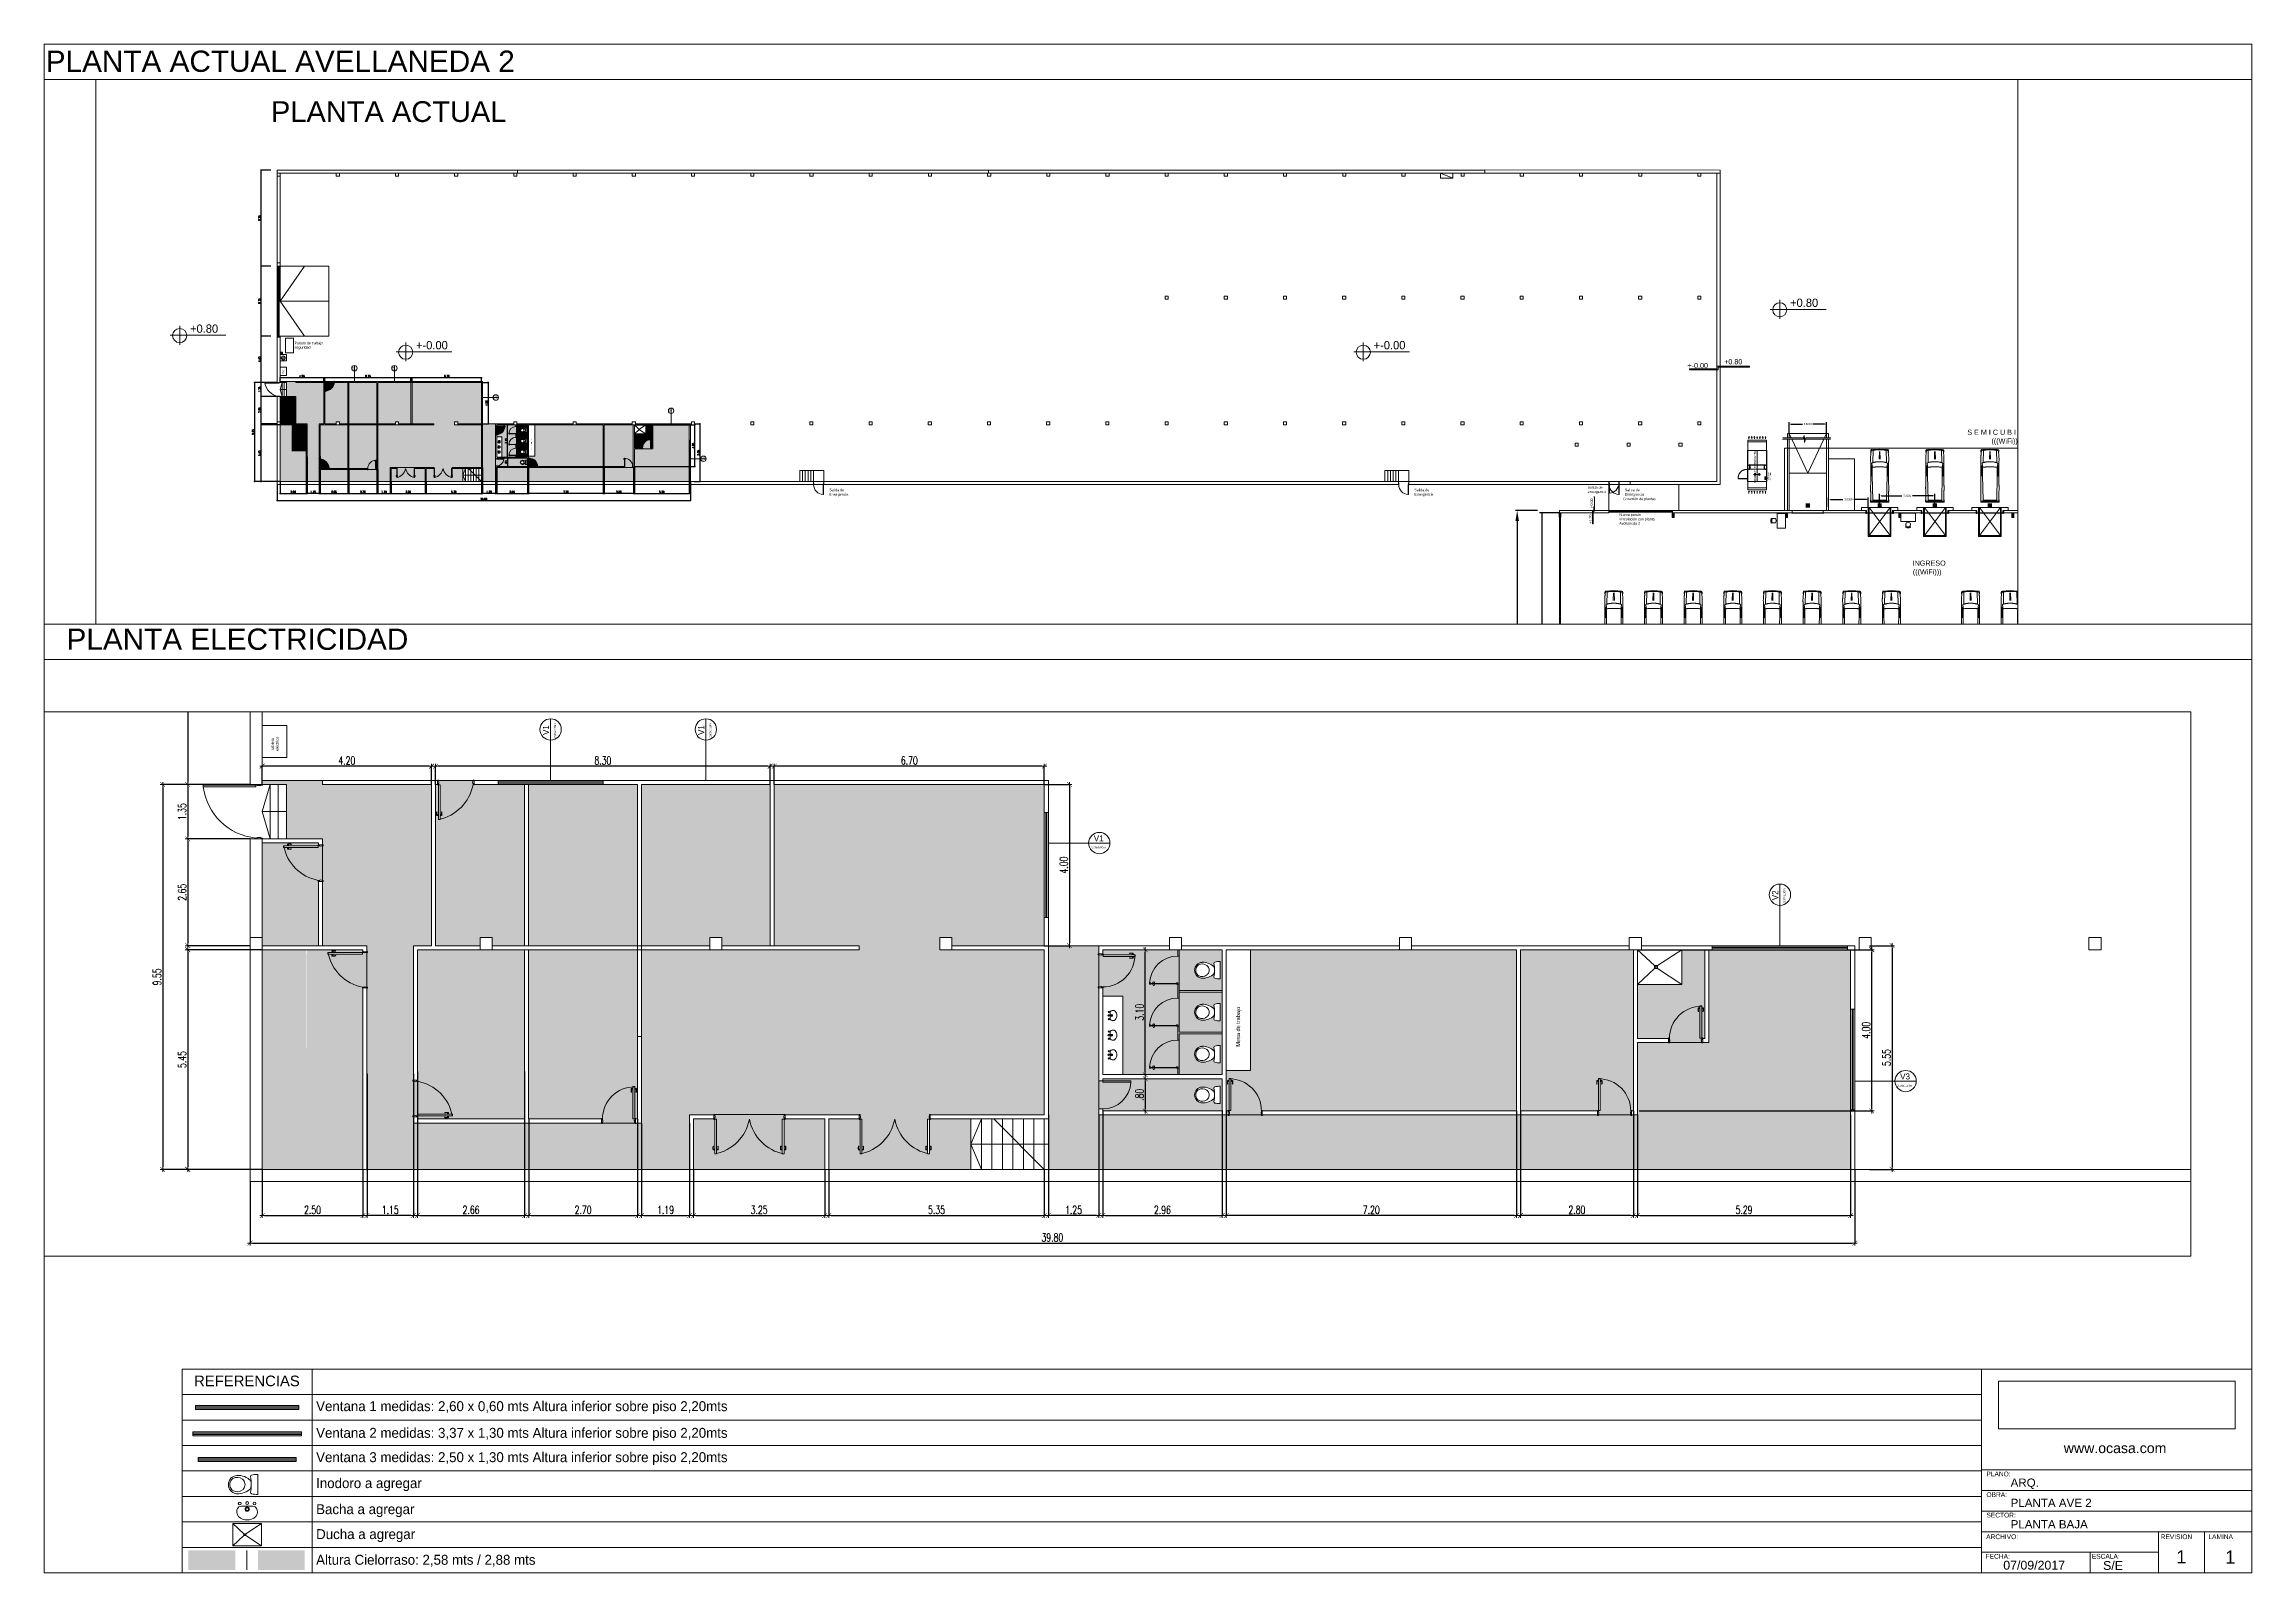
# Paper-space layout 'AVE 2' of a CAD drawing. Extents: x 0 to 0.4, y 0 to 0.277.
# The model-space entities are those that its viewports show. They can reach past a viewport. Long polylines and large blocks are cut down to what shows.
import ezdxf
from ezdxf.enums import TextEntityAlignment as Align

# ---------------------------------------------------------------- set-up
doc = ezdxf.new("R2010")
doc.units = 0
doc.header["$MEASUREMENT"] = 0
doc.header["$PDMODE"] = 35
for name, pattern in [('CC-A-PLANTA ALTA$0$HIDDEN', [0.375, 0.25, -0.125]), ('CENTER', [7.144, 4.465, -0.893, 0.893, -0.893]), ('CONTINOUS', [0]), ('DASHED2', [0.375, 0.25, -0.125]), ('LÍNEAS_OCULTAS2', [0.1875, 0.125, -0.0625])]:
    doc.linetypes.add(name, pattern=pattern)
doc.layers.get('0').update_dxf_attribs({"linetype": 'CONTINUOUS', "lineweight": 0})
doc.layers.get('DEFPOINTS').update_dxf_attribs({"linetype": 'CONTINUOUS', "lineweight": 0})
for name, color, linetype, lineweight in [('00-PLACAS', 2, 'CONTINUOUS', 0), ('00-TEXTOS', 1, 'CONTINUOUS', 0), ('01-COTAS', 1, 'CONTINUOUS', 0), ('01-MAMP_', 3, 'CONTINUOUS', 0), ('02-PROYECCIONES', 251, 'CONTINUOUS', 0), ('03-CUB-_CHAPA', 8, 'CONTINUOUS', 0), ('0_ANCLAJES', 1, 'CONTINUOUS', 0), ('1', 1, 'CONTINUOUS', 0), ('1-PB-SANT-ARTF', 252, 'CONTINUOUS', 0), ('A-CARPINTERIAS', 252, 'CONTINUOUS', 0), ('ARQ', 1, 'CONTINUOUS', 0), ('BL-EQUIPAMIENTO', 1, 'CONTINUOUS', 0), ('BORDE EXTERIOR', 5, 'CONTINUOUS', 0), ('BORDE ROTULO', 1, 'CONTINUOUS', 0), ('CARPINTERIA', 251, 'CONTINUOUS', 0), ('Cota Nivel', 121, 'CONTINUOUS', 0), ('COTAS', 121, 'CONTINUOUS', 0), ('DURLOCK', 30, 'CONTINUOUS', 0), ('EQ-MÓVIL', 252, 'CONTINUOUS', 0), ('EST__LIVIANAS', 1, 'CONTINUOUS', 0), ('INST__ELECTRICO', 10, 'CONTINUOUS', 0), ('IRI-OCASA-Layout R 9$0$OCA_CARPINTERIA', 251, 'CONTINUOUS', 0), ('IRI-OCASA-Layout R 9$0$OCA_Mobiliario', 8, 'CONTINUOUS', 0), ('IRI-OCASA-Layout R 9$0$OCA_TEXTOS', 8, 'CONTINUOUS', 0), ('IRI-OCASA-Layout R 9$0$SANITARIOS', 253, 'CONTINUOUS', 0), ('IRI-OCASA-Layout R 9$0$TABIQUES PLACAS YESO', 4, 'CONTINUOUS', 0), ('Is - Bachas - Baños', 140, 'CONTINUOUS', 0), ('Is Sanitarias - Inodoro', 132, 'CONTINUOUS', 0), ('LEYENDAS', 141, 'CONTINUOUS', 0), ('LINEAS ROTULO', 252, 'CONTINUOUS', 0), ('MOBILIARIO', 8, 'CENTER', 0), ('MUROS', 3, 'CONTINUOUS', 0), ('OBSERVACIONES', 10, 'CONTINUOUS', 0), ('OCASA_TODAS_r08$0$SANITARIOS', 130, 'CONTINUOUS', 0), ('PROY', 252, 'DASHED2', 0), ('REJAS', 3, 'CONTINUOUS', 0)]:
    doc.layers.add(name, color=color, linetype=linetype, lineweight=lineweight)
doc.layers.add('HATCH BUFFER IH NPYM', color=254, linetype='CONTINUOUS', lineweight=0, true_color=0xf5c8fe)
doc.layers.add('Hatch oficinas existentes', color=254, linetype='CONTINUOUS', lineweight=0, true_color=0xdbdbdb)
doc.styles.add('COTAS', font='ROMANS', dxfattribs={"width": 0.7})
doc.styles.add('rotulo1', font='arial.ttf')
doc.dimstyles.new('AEP', dxfattribs={"dimscale": 0.2, "dimtxt": 1.2, "dimasz": 0.7, "dimexe": 1.25, "dimexo": 0.625, "dimtad": 1, "dimdec": 4, "dimdsep": 46, "dimtxsty": 'STANDARD', "dimcen": 2.5, "dimadec": 0, "dimazin": 0, "dimtfac": 1, "dimtdec": 4, "dimtmove": 2, "dimatfit": 3, "dimfxl": 1, "dimtolj": 1, "dimarcsym": 0})
doc.dimstyles.new('COTA-I-100', dxfattribs={"dimtxt": 0.2, "dimasz": 0.06, "dimexe": 0, "dimexo": 0, "dimgap": 0.04, "dimtad": 1, "dimzin": 4, "dimdsep": 46, "dimtxsty": 'COTAS', "dimblk": 'M2_COTA', "dimcen": 0.06, "dimclrd": 1, "dimclre": 251, "dimclrt": 2, "dimadec": 0, "dimazin": 0, "dimtfac": 1, "dimtmove": 0, "dimatfit": 3, "dimldrblk": 'M2_COTA', "dimfxl": 1, "dimtvp": -0.8, "dimtolj": 1, "dimtzin": 0, "dimarcsym": 0})
doc.dimstyles.get("Standard").update_dxf_attribs({"dimtxt": 0.18, "dimasz": 0.18, "dimexe": 0.18, "dimexo": 0.0625, "dimgap": 0.09, "dimtad": 0, "dimtih": 1, "dimtoh": 1, "dimdec": 4, "dimzin": 0, "dimdsep": 46, "dimtxsty": 'STANDARD', "dimcen": 0.09, "dimadec": 0, "dimazin": 0, "dimtfac": 1, "dimtdec": 4, "dimtofl": 0, "dimtmove": 2, "dimatfit": 3, "dimfxl": 1, "dimtolj": 1, "dimarcsym": 0})
picture_1 = doc.add_image_def('image1.png', size_in_pixel=(7010, 1414))

# ---------------------------------------------------------------- blocks, each defined once
blk = doc.blocks.new('ROTULO')
at = {"style": 'rotulo1'}
for tag, p, height in [('PLANO', (428.14, -70.16), 1.83), ('SECTOR', (428.14, -77.7), 1.83), ('OBRA', (428.14, -73.82), 1.83), ('ARCHIVO', (428.14, -81.53), 1.83), ('FECHA', (426.81, -85.15), 1.83), ('ESC', (444.89, -85.2), 1.83), ('REV', (458.13, -84.04), 2.39), ('LAM', (466.99, -84.07), 2.39)]:
    blk.add_attdef(tag, p, '', height=height, dxfattribs=at)
blk = doc.blocks.new('1')
at = {"layer": 'BORDE ROTULO', "color": 1}
blk.add_lwpolyline([(0.43684, 0.03692), (0.48579, 0.03692), (0.48579, 0.00001), (0.43684, 0.00001)], close=True, dxfattribs=at)
at = {"layer": 'LINEAS ROTULO'}
for p, q in [((0.48579, 0.01866), (0.43684, 0.01866)), ((0.48579, 0.01493), (0.43684, 0.01493)), ((0.48579, 0.0112), (0.43684, 0.0112)), ((0.48579, 0.00747), (0.43684, 0.00747)), ((0.4689, 0.00747), (0.4689, 0.00001)), ((0.47724, 0.00747), (0.47724, 0.00001)), ((0.4689, 0.00374), (0.43684, 0.00374)), ((0.45652, 0.00374), (0.45652, 0.00001))]:
    blk.add_line(p, q, dxfattribs=at)
at = {"style": 'rotulo1'}
for s, height, p in [('www.ocasa.com ', 0.0018275, (0.45173, 0.02171)), ('PLANO:', 0.000857, (0.43772, 0.0175)), ('OBRA:', 0.000857, (0.43772, 0.01375)), ('SECTOR:', 0.000857, (0.43772, 0.01005)), ('ARCHIVO:', 0.000857, (0.43767, 0.00612)), ('REVISION', 0.000857, (0.46928, 0.00612)), ('FECHA:', 0.000857, (0.43757, 0.00258)), ('ESCALA:', 0.000857, (0.45681, 0.00258))]:
    blk.add_text(s, height=height, dxfattribs=at).set_placement(p)
blk = doc.blocks.new('Ventana 1 260 x 060')
at = {"layer": 'CARPINTERIA'}
for p, q in [((-13.545, 0.765), (-10.945, 0.765)), ((-13.545, 0.735), (-10.945, 0.735))]:
    blk.add_line(p, q, dxfattribs=at)
blk.add_lwpolyline([(-13.545, 0.8), (-10.945, 0.8), (-10.945, 0.7), (-13.545, 0.7)], close=True, dxfattribs=at)
blk = doc.blocks.new('is - bachas - baños')
at = {"layer": 'Is - Bachas - Baños', "elevation": 0}
for points in [[(-77447.938, 31904.804), (-77447.938, 31904.873, -0.158803), (-77447.927, 31904.902, -0.306706), (-77447.84, 31904.925, -0.265667), (-77447.772, 31904.827, -0.063087), (-77447.77, 31904.804)], [(-77447.938, 31904.804), (-77447.938, 31904.734, 0.158803), (-77447.927, 31904.705, 0.306706), (-77447.84, 31904.682, 0.265667), (-77447.772, 31904.78, 0.063087), (-77447.77, 31904.804)]]:
    blk.add_lwpolyline(points, format="xyb", dxfattribs=at)
at = {"layer": 'Is - Bachas - Baños'}
for centre, radius in [((-77447.97, 31904.893, 0), 0.017), ((-77447.975, 31904.804, 0), 0.017), ((-77447.97, 31904.714, 0), 0.017), ((-77447.901, 31904.804, 0), 0.0256), ((-77447.901, 31904.804, 0), 0.0168)]:
    blk.add_circle(centre, radius, dxfattribs=at)
blk = doc.blocks.new('Inodoro')
for p, q in [((0.267, 0.065), (0.267, 0.078)), ((0.267, 0.065), (0.267, 0.078)), ((0.42, -0.048), (0.42, 0.209)), ((0.42, -0.048), (0.42, 0.209)), ((0.42, 0.002), (0.42, -0.205)), ((0.42, 0.002), (0.42, -0.205)), ((0.268, -0.06), (0.268, -0.077)), ((0.268, -0.06), (0.268, -0.077))]:
    blk.add_line(p, q)
for centre, radius, start, end in [((-0.02, 0), 0.197, 93.9636, 180.1195), ((-0.02, 0), 0.197, 93.9636, 180.1195), ((-0.019, 0), 0.167, 143.1165, 180.0594), ((-0.019, 0), 0.167, 143.1165, 180.0594), ((-0.065, 0.035), 0.11, 119.3102, 143.5148), ((-0.065, 0.035), 0.11, 119.3102, 143.5148), ((-0.026, -0.03), 0.186, 52.3975, 119.9438), ((-0.026, -0.03), 0.186, 52.3975, 119.9438), ((-0.019, -0.215), 0.413, 46.4274, 91.9775), ((-0.019, -0.215), 0.413, 46.4274, 91.9775), ((-0.042, -0.019), 0.188, 36.1082, 46.3788), ((-0.042, -0.019), 0.188, 36.1082, 46.3788), ((0, 0), 0.143, 0.0594, 39.9245), ((0, 0), 0.143, 0.0594, 39.9245), ((0, 0), 0.143, 320.1943, 0.0594), ((0, 0), 0.143, 320.1943, 0.0594), ((0.291, 0.177), 0.028, 101.7795, 188.2895), ((-1.027, -0.015), 1.304, 0.7738, 8.2895), ((-1.027, -0.015), 1.304, 0.7738, 8.2895), ((-1.027, 0.02), 1.304, 351.7105, 359.2262), ((-1.027, 0.02), 1.304, 351.7105, 359.2262), ((0.259, 0.078), 0.008, 0.0594, 46.4274), ((0.259, 0.078), 0.008, 0.0594, 46.4274), ((0.275, 0.065), 0.008, 180.0594, 215.4903), ((0.275, 0.065), 0.008, 180.0594, 215.4903), ((0.188, 0.002), 0.1, 29.1287, 35.4903), ((0.188, 0.002), 0.1, 29.1287, 35.4903), ((0.412, -0.407), 0.625, 90, 101.7795), ((0.412, 0.209), 0.008, 0, 90), ((-0.019, 0), 0.198, 180.0594, 259.4315), ((-0.019, 0), 0.198, 180.0594, 259.4315), ((-0.019, 0), 0.167, 180.0594, 217.0022), ((-0.019, 0), 0.167, 180.0594, 217.0022), ((-0.065, -0.035), 0.11, 216.604, 240.8085), ((-0.065, -0.035), 0.11, 216.604, 240.8085), ((-0.026, 0.03), 0.186, 240.175, 307.7213), ((-0.026, 0.03), 0.186, 240.175, 307.7213), ((-0.02, 0.023), 0.221, 260.6034, 266.4752), ((-0.02, 0.023), 0.221, 260.6034, 266.4752), ((-0.02, 0.215), 0.413, 268.1413, 313.6914), ((-0.02, 0.215), 0.413, 268.1413, 313.6914), ((-0.042, 0.019), 0.188, 313.74, 324.0106), ((-0.042, 0.019), 0.188, 313.74, 324.0106), ((0.291, -0.172), 0.028, 171.7105, 258.2205), ((0.291, -0.172), 0.028, 171.7105, 258.2205), ((0.26, -0.077), 0.008, 313.6914, 0.0594), ((0.26, -0.077), 0.008, 313.6914, 0.0594), ((0.276, -0.06), 0.008, 144.6284, 180.0594), ((0.276, -0.06), 0.008, 144.6284, 180.0594), ((0.188, 0.002), 0.1, 324.6284, 330.8913), ((0.188, 0.002), 0.1, 324.6284, 330.8913), ((0.412, 0.412), 0.625, 258.2205, 270), ((0.412, 0.412), 0.625, 258.2205, 270), ((0.412, -0.205), 0.008, 270, 0), ((0.412, -0.205), 0.008, 270, 0)]:
    blk.add_arc(centre, radius, start, end)
blk = doc.blocks.new('OCASA_TODAS_r08$0$DUCHAS')
at = {"layer": 'OCASA_TODAS_r08$0$SANITARIOS'}
for p, q in [((2360.522, 1568.832, -2.7), (2360.522, 1569.932, -2.7)), ((2360.917, 1569.33, -2.7), (2360.522, 1569.932, -2.7)), ((2360.522, 1569.932, -2.7), (2361.382, 1569.932, -2.7)), ((2360.987, 1569.33, -2.7), (2361.382, 1569.932, -2.7)), ((2361.382, 1569.932, -2.7), (2361.382, 1568.832, -2.7)), ((2360.522, 1568.832, -2.7), (2360.917, 1569.26, -2.7)), ((2360.522, 1568.832, -2.7), (2361.382, 1568.832, -2.7)), ((2360.987, 1569.33, -2.7), (2360.917, 1569.33, -2.7)), ((2360.917, 1569.26, -2.7), (2360.917, 1569.33, -2.7)), ((2360.987, 1569.26, -2.7), (2360.917, 1569.26, -2.7)), ((2360.987, 1569.26, -2.7), (2360.987, 1569.33, -2.7)), ((2361.382, 1568.832, -2.7), (2360.987, 1569.26, -2.7))]:
    blk.add_line(p, q, dxfattribs=at)
blk.add_circle((2360.952, 1569.295, -2.7), 0.025, dxfattribs=at)
blk = doc.blocks.new('BOLT_0')
at = {"layer": '1'}
blk.add_circle((0, 0), 25.4, dxfattribs=at)
blk = doc.blocks.new('JAMBA_265')
at = {"layer": '00-PLACAS', "color": 1}
for p, q in [((1339462, 453887), (1339546, 453887)), ((1339462, 453737), (1339546, 453737)), ((1339475, 453737), (1339475, 453887)), ((1339546, 453737), (1339546, 453887))]:
    blk.add_line(p, q, dxfattribs=at)
at = {"layer": '00-PLACAS'}
blk.add_lwpolyline([(1339532, 453957), (1339532, 453977), (1339462, 453977), (1339462, 453712), (1339532, 453712), (1339532, 453732)], dxfattribs=at)
at = {"layer": '00-PLACAS', "color": 1}
for centre in [(1339514, 453872), (1339514, 453752)]:
    blk.add_circle(centre, 6.5, dxfattribs=at)
blk = doc.blocks.new('*D718')
at = {"layer": '01-COTAS', "color": 0, "lineweight": -2, "transparency": 16777216}
for p, q in [((-77347.011, 31898.284), (-77349.135, 31898.284)), ((-77348.955, 31897.284), (-77348.955, 31855.559)), ((-77348.955, 31812.854), (-77348.955, 31854.579)), ((-77347.011, 31811.854), (-77349.135, 31811.854))]:
    blk.add_line(p, q, dxfattribs=at)
at = {"layer": '01-COTAS', "color": 0, "transparency": 16777216}
for points in [[(-77349.122, 31897.284), (-77348.789, 31897.284), (-77348.955, 31898.284)], [(-77349.122, 31812.854), (-77348.789, 31812.854), (-77348.955, 31811.854)]]:
    blk.add_solid(points, dxfattribs=at)
at = {"layer": 'DEFPOINTS', "color": 0, "transparency": 16777216}
for p in [(-77346.949, 31898.284), (-77348.955, 31811.854), (-77346.949, 31811.854)]:
    blk.add_point(p, dxfattribs=at)
at = {"layer": '01-COTAS', "color": 0, "transparency": 16777216, "insert": (-77348.955, 31855.069), "char_height": 0.8, "attachment_point": 5}
blk.add_mtext('\\A1;86.4300', dxfattribs=at)
blk = doc.blocks.new('AUPLS016')
at = {"linetype": 'ByBlock'}
for p, q in [((0.051, 0.787), (0, 0)), ((0.102, 0.838), (0.051, 0.787)), ((0.152, 0.864), (0.102, 0.838)), ((0.305, 0.864), (0.152, 0.864)), ((1.245, 0.66), (0.178, 0.635)), ((0.209, 0.817), (0.348, 0.828)), ((0.381, 0.838), (0.305, 0.864)), ((1.27, 0.864), (3.429, 0.864)), ((1.411, 0.75), (1.753, 0.686)), ((1.575, 0.787), (1.88, 0.711)), ((2.616, 0.787), (1.575, 0.787)), ((1.88, 0.711), (2.565, 0.711)), ((1.956, 0.711), (1.905, 0.787)), ((2.565, 0.711), (2.616, 0.787)), ((4.089, 0.864), (5.029, 0.864)), ((4.902, 0.889), (5.08, 0.889)), ((4.902, 0.864), (4.902, 0.889)), ((4.928, 0.66), (4.978, 0.686)), ((4.928, 0.66), (4.928, 0)), ((4.978, 0.686), (4.978, 0)), ((5.029, 0.864), (5.029, 0)), ((5.131, 0.838), (5.131, 0)), ((0.051, -0.787), (0, 0)), ((4.928, -0.66), (4.928, 0)), ((4.978, -0.686), (4.978, 0)), ((5.029, -0.864), (5.029, 0)), ((5.131, -0.838), (5.131, 0)), ((0.102, -0.838), (0.051, -0.787)), ((0.152, -0.864), (0.102, -0.838)), ((0.305, -0.864), (0.152, -0.864)), ((1.245, -0.66), (0.178, -0.635)), ((0.209, -0.817), (0.348, -0.828)), ((0.381, -0.838), (0.305, -0.864)), ((1.27, -0.864), (3.429, -0.864)), ((1.411, -0.75), (1.753, -0.686)), ((1.575, -0.787), (1.88, -0.711)), ((2.616, -0.787), (1.575, -0.787)), ((1.88, -0.711), (2.565, -0.711)), ((1.956, -0.711), (1.905, -0.787)), ((2.565, -0.711), (2.616, -0.787)), ((4.089, -0.864), (5.029, -0.864)), ((4.902, -0.864), (4.902, -0.889)), ((4.902, -0.889), (5.08, -0.889)), ((4.928, -0.66), (4.978, -0.686))]:
    blk.add_line(p, q, dxfattribs=at)
at = {"color": 8, "linetype": 'ByBlock'}
for p, q in [((0.229, 0.025), (0.965, 0.051)), ((0.229, -0.025), (0.965, -0.051))]:
    blk.add_line(p, q, dxfattribs=at)
at = {"linetype": 'ByBlock'}
for points in [[(2.565, 0.711), (4.928, 0.66)], [(2.565, -0.711), (4.928, -0.66)]]:
    blk.add_lwpolyline(points, dxfattribs=at)
for centre, radius, start, end in [((4.854, -0.024), 4.778, 170.5917, 179.7072), ((0.215, 0.741), 0.0762, 94.3987, 168.3158), ((0.957, -2.964), 3.84, 85.3187, 99.1246), ((3.454, 0.019), 2.235, 162.3167, 180.4883), ((1.397, 0.675), 0.0762, 79.3803, 162.3167), ((7.226, 0.14), 5.501, 174.3026, 181.4552), ((3.759, -1.27), 2.159, 81.2026, 98.7974), ((5.08, 0.838), 0.0508, 0, 90), ((4.854, 0.024), 4.778, 180.2928, 189.4083), ((3.454, -0.019), 2.235, 179.5117, 197.6833), ((7.226, -0.14), 5.501, 178.5448, 185.6974), ((0.215, -0.741), 0.0762, 191.6842, 265.6013), ((0.957, 2.964), 3.84, 260.8754, 274.6813), ((1.397, -0.675), 0.0762, 197.6833, 280.6197), ((3.759, 1.27), 2.159, 261.2026, 278.7974), ((5.08, -0.838), 0.0508, 270, 0)]:
    blk.add_arc(centre, radius, start, end, dxfattribs=at)
blk = doc.blocks.new('S11')
for p, q in [((-0.217, 0.127), (-0.205, 0.305)), ((0.217, 0.127), (0.202, 0.305))]:
    blk.add_line(p, q)
for centre, radius, start, end in [((-0.172, 0.444), 0.0508, 98.4555, 261.5445), ((-0.116, 0.118), 0.102, 175, 253.8913), ((-0.001, 0.305), 0.203, 153.618, 180), ((0, -0.711), 1.219, 81.5445, 98.4555), ((0, -0.812), 1.219, 81.5445, 98.4555), ((0, 0.521), 0.521, 253.8913, 286.1087), ((0.116, 0.118), 0.102, 286.1087, 5), ((0.172, 0.444), 0.0508, 278.4555, 81.5445), ((-0.001, 0.305), 0.203, 0, 26.2122)]:
    blk.add_arc(centre, radius, start, end)
blk = doc.blocks.new('*U647')
at = {"layer": 'EST__LIVIANAS'}
for s, p in [('INGRESO', (-77851.177, 31966.551)), ('(((WiFi)))', (-77851.154, 31965.709))]:
    blk.add_text(s, height=0.5, dxfattribs=at).set_placement(p)
blk = doc.blocks.new('*U648')
at = {"layer": 'EST__LIVIANAS'}
for s, p in [('S E M I C U B I E R T O', (-77845.909, 31979.163)), ('(((WiFi)))', (-77843.587, 31978.321))]:
    blk.add_text(s, height=0.5, dxfattribs=at).set_placement(p)
blk = doc.blocks.new('*U283')
for s, p in [('ACOMETIDA', (-3.905, 0.346)), ('ELECTRICA', (-3.858, 0.177))]:
    blk.add_text(s, height=0.1).set_placement(p)
blk = doc.blocks.new('GE')
for p, q in [((0, 0.004), (-4.8, 0.004)), ((-4.8, 0.004), (-4.8, -1.796)), ((-4, 0), (-4.8, 0)), ((-4.62, 0.004), (-4.62, -1.796)), ((-4, 0.004), (-4, -1.796)), ((-3.995, 0.024), (-3.995, -1.815)), ((-1.005, 0.024), (-3.995, 0.024)), ((-3.556, 0.004), (-3.17, 0.004)), ((-3.489, 0.024), (-3.415, 0.024)), ((-3.469, 0.004), (-3.4, 0.004)), ((-1.005, 0.024), (-1.005, -1.815)), ((-1, 0.004), (-1, -1.796)), ((0, 0), (-1, 0)), ((-0.18, 0.004), (-0.18, -1.796)), ((0, 0.004), (0, -1.796)), ((-4.936, -0.099), (-5.163, -0.099)), ((-4.936, -0.365), (-5.163, -0.365)), ((-4.936, -0.099), (-5.008, -0.057)), ((-4.936, -0.099), (-5.008, -0.141)), ((-4.936, -0.365), (-5.008, -0.323)), ((-4.936, -0.365), (-5.008, -0.406)), ((-2.825, -0.155), (-2.825, -0.896)), ((-2.805, -0.155), (-2.805, -0.896)), ((-2.805, -0.174), (-2.424, -0.174)), ((-2.805, -0.237), (-2.424, -0.237)), ((-2.424, -0.155), (-2.424, -0.896)), ((-2.405, -0.155), (-2.405, -0.896)), ((0.327, -0.099), (0.099, -0.099)), ((0.327, -0.365), (0.099, -0.365)), ((0.327, -0.099), (0.254, -0.057)), ((0.327, -0.099), (0.254, -0.141)), ((0.327, -0.365), (0.254, -0.323)), ((0.327, -0.365), (0.254, -0.406)), ((-4.936, -0.63), (-5.163, -0.63)), ((-4.936, -0.895), (-5.163, -0.895)), ((-4.936, -0.63), (-5.008, -0.588)), ((-4.936, -0.63), (-5.008, -0.672)), ((-4.936, -0.895), (-5.008, -0.853)), ((-4.936, -0.895), (-5.008, -0.937)), ((-3.995, -0.896), (-2.825, -0.896)), ((-3.442, -0.696), (-3.189, -0.696)), ((-3.315, -0.56), (-3.315, -0.83)), ((-3.315, -0.968), (-3.315, -1.239)), ((-2.825, -1.637), (-2.825, -0.896)), ((-2.805, -0.883), (-2.424, -0.883)), ((-2.805, -1.637), (-2.805, -0.896)), ((-2.805, -0.909), (-2.424, -0.909)), ((-2.424, -1.637), (-2.424, -0.896)), ((-2.405, -1.637), (-2.405, -0.896)), ((-2.405, -0.896), (-1.005, -0.896)), ((0.327, -0.63), (0.099, -0.63)), ((0.327, -0.895), (0.099, -0.895)), ((0.327, -0.63), (0.254, -0.588)), ((0.327, -0.63), (0.254, -0.672)), ((0.327, -0.895), (0.254, -0.853)), ((0.327, -0.895), (0.254, -0.937)), ((-4.936, -1.16), (-5.163, -1.16)), ((-4.936, -1.425), (-5.163, -1.425)), ((-4.936, -1.16), (-5.008, -1.118)), ((-4.936, -1.16), (-5.008, -1.202)), ((-4.936, -1.425), (-5.008, -1.383)), ((-4.936, -1.425), (-5.008, -1.467)), ((-3.448, -1.096), (-3.189, -1.096)), ((-2.815, -1.714), (-2.815, -1.628)), ((-2.805, -1.555), (-2.424, -1.555)), ((-2.805, -1.618), (-2.424, -1.618)), ((-2.415, -1.706), (-2.415, -1.633)), ((0.327, -1.16), (0.099, -1.16)), ((0.327, -1.425), (0.099, -1.425)), ((0.327, -1.16), (0.254, -1.118)), ((0.327, -1.16), (0.254, -1.202)), ((0.327, -1.425), (0.254, -1.383)), ((0.327, -1.425), (0.254, -1.467)), ((-4.936, -1.691), (-5.163, -1.691)), ((-4.936, -1.691), (-5.008, -1.649)), ((-4.936, -1.691), (-5.008, -1.732)), ((-4, -1.792), (-4.8, -1.792)), ((0, -1.796), (-4.8, -1.796)), ((-1.005, -1.815), (-3.995, -1.815)), ((-2.85, -1.671), (-2.783, -1.671)), ((-2.448, -1.671), (-2.38, -1.671)), ((0, -1.792), (-1, -1.792)), ((0.327, -1.691), (0.099, -1.691)), ((0.327, -1.691), (0.254, -1.649)), ((0.327, -1.691), (0.254, -1.732))]:
    blk.add_line(p, q)
at = {"linetype": 'LÍNEAS_OCULTAS2'}
for p, q in [((-3.82, -0.076), (-3.82, -0.156)), ((-3.56, -0.076), (-3.82, -0.076)), ((-3.56, -0.156), (-3.82, -0.156)), ((-3.56, -0.076), (-3.56, -0.156)), ((-3.745, -1.796), (-3.745, -2.726)), ((-3.695, -1.796), (-3.695, -2.726)), ((-3.695, -2.726), (-3.745, -2.726))]:
    blk.add_line(p, q, dxfattribs=at)
blk.add_lwpolyline([(-3.69, -0.156), (-3.69, 0.13)])
for points in [[(-2.784, -0.121), (-2.8, -0.094), (-2.83, -0.094), (-2.846, -0.121), (-2.83, -0.148), (-2.8, -0.148)], [(-2.384, -0.121), (-2.4, -0.094), (-2.43, -0.094), (-2.446, -0.121), (-2.43, -0.148), (-2.4, -0.148)], [(-2.784, -1.671), (-2.8, -1.698), (-2.83, -1.698), (-2.846, -1.671), (-2.83, -1.644), (-2.8, -1.644)], [(-2.384, -1.671), (-2.4, -1.698), (-2.43, -1.698), (-2.446, -1.671), (-2.43, -1.644), (-2.4, -1.644)]]:
    blk.add_lwpolyline(points, close=True)
for centre, radius in [((-2.815, -0.121), 0.035), ((-2.815, -0.121), 0.0175), ((-2.415, -0.121), 0.035), ((-2.415, -0.121), 0.0175), ((-3.315, -0.696), 0.076), ((-3.315, -1.096), 0.076), ((-3.315, -0.696), 0.074), ((-3.315, -1.096), 0.074), ((-2.815, -1.671), 0.035), ((-2.415, -1.671), 0.035), ((-2.815, -1.671), 0.0175), ((-2.815, -1.671), 0.0175), ((-2.415, -1.671), 0.0175), ((-2.415, -1.671), 0.0175)]:
    blk.add_circle(centre, radius)
blk.add_arc((-3.668, -1.884), 0.842, 268.1402, 4.6935, dxfattribs=at)
at = {"layer": 'LEYENDAS'}
blk.add_blockref('*U283', (0, 0), dxfattribs=at)
blk = doc.blocks.new('*U652')
at = {"layer": 'MUROS'}
blk.add_text('GRUPO ELECTRÓGENO', height=0.2, rotation=90, dxfattribs=at).set_placement((-77866.252, 31974.51))
blk = doc.blocks.new('ART_EXTERIOR')
at = {"layer": 'MOBILIARIO', "linetype": 'Continuous'}
h = blk.add_hatch(color=256, dxfattribs=at)
h.dxf.hatch_style = 1
h.paths.add_polyline_path([(-0.2, 0), (0.2, 0), (0.2, 0.4), (-0.2, 0.4)])
at = {"layer": 'MOBILIARIO', "const_width": 0.01}
blk.add_lwpolyline([(-0.2, 0), (0.2, 0), (0.2, 0.4), (-0.2, 0.4)], close=True, dxfattribs=at)
blk = doc.blocks.new('*D721')
at = {"layer": 'DEFPOINTS', "color": 0, "transparency": 16777216}
for p in [(-77319.179, 31906.623), (-77322.779, 31905.711), (-77319.179, 31905.711)]:
    blk.add_point(p, dxfattribs=at)
at = {"layer": 'EST__LIVIANAS', "color": 0, "lineweight": -2, "transparency": 16777216}
for p, q in [((-77322.779, 31905.774), (-77322.779, 31906.803)), ((-77322.599, 31906.623), (-77321.474, 31906.623)), ((-77319.359, 31906.623), (-77320.484, 31906.623)), ((-77319.179, 31905.774), (-77319.179, 31906.803))]:
    blk.add_line(p, q, dxfattribs=at)
at = {"layer": 'EST__LIVIANAS', "color": 0, "transparency": 16777216}
for points in [[(-77322.599, 31906.653), (-77322.599, 31906.593), (-77322.779, 31906.623)], [(-77319.359, 31906.653), (-77319.359, 31906.593), (-77319.179, 31906.623)]]:
    blk.add_solid(points, dxfattribs=at)
at = {"layer": 'EST__LIVIANAS', "color": 0, "transparency": 16777216, "insert": (-77320.979, 31906.623), "char_height": 0.18, "attachment_point": 5}
blk.add_mtext('\\A1;3.6000', dxfattribs=at)
blk = doc.blocks.new('_ArchTick')
at = {"color": 0, "linetype": 'ByBlock', "const_width": 0.15}
blk.add_lwpolyline([(-0.5, -0.5), (0.5, 0.5)], dxfattribs=at)
blk = doc.blocks.new('*D735')
at = {"layer": 'COTAS', "color": 252, "lineweight": -2, "transparency": 16777216}
for p, q in [((-77344.904, 31898.084), (-77346.814, 31898.084)), ((-77345.179, 31869.263), (-77346.814, 31869.263))]:
    blk.add_line(p, q, dxfattribs=at)
at = {"layer": 'COTAS', "color": 0, "lineweight": -2, "transparency": 16777216}
blk.add_line((-77346.564, 31869.263), (-77346.564, 31898.084), dxfattribs=at)
at = {"layer": 'DEFPOINTS', "color": 0, "transparency": 16777216}
for p in [(-77346.564, 31898.084), (-77344.779, 31898.084), (-77345.054, 31869.263, -1.463)]:
    blk.add_point(p, dxfattribs=at)
at = {"layer": 'COTAS', "color": 0, "lineweight": -2, "transparency": 16777216, "xscale": 0.14, "yscale": 0.14, "zscale": 0.14}
for p, rotation in [((-77346.564, 31898.084), 90), ((-77346.564, 31869.263), 270)]:
    blk.add_blockref('_ArchTick', p, dxfattribs=dict(at, rotation=rotation))
at = {"layer": 'COTAS', "color": 0, "transparency": 16777216, "insert": (-77346.809, 31883.673), "char_height": 0.24, "attachment_point": 5, "rotation": 90}
blk.add_mtext('\\A1;28.82', dxfattribs=at)
blk = doc.blocks.new('_DOT')
at = {"color": 0, "linetype": 'ByBlock'}
blk.add_line((-0.5, 0), (-1, 0), dxfattribs=at)
at = {"color": 0, "linetype": 'ByBlock', "const_width": 0.5}
blk.add_lwpolyline([(-0.25, 0, 1), (0.25, 0, 1)], format="xyb", close=True, dxfattribs=at)
blk = doc.blocks.new('*D736')
at = {"layer": 'DEFPOINTS', "color": 0, "transparency": 16777216}
for p in [(-77308.734, 31899.716), (-77314.054, 31898.584, 1.064), (-77308.734, 31898.584, 1.064)]:
    blk.add_point(p, dxfattribs=at)
at = {"layer": 'EST__LIVIANAS', "color": 0, "lineweight": -2, "transparency": 16777216}
for p, q in [((-77314.054, 31898.647), (-77314.054, 31899.896)), ((-77313.874, 31899.716), (-77311.904, 31899.716)), ((-77308.914, 31899.716), (-77310.884, 31899.716)), ((-77308.734, 31898.647), (-77308.734, 31899.896))]:
    blk.add_line(p, q, dxfattribs=at)
at = {"layer": 'EST__LIVIANAS', "color": 0, "transparency": 16777216}
for points in [[(-77313.874, 31899.746), (-77313.874, 31899.686), (-77314.054, 31899.716)], [(-77308.914, 31899.746), (-77308.914, 31899.686), (-77308.734, 31899.716)]]:
    blk.add_solid(points, dxfattribs=at)
at = {"layer": 'EST__LIVIANAS', "color": 0, "transparency": 16777216, "insert": (-77311.394, 31899.716), "char_height": 0.18, "attachment_point": 5}
blk.add_mtext('\\A1;5.3200', dxfattribs=at)
blk = doc.blocks.new('*D741')
at = {"layer": 'DEFPOINTS', "color": 0, "transparency": 16777216}
for p in [(-77318.979, 31899.366), (-77318.979, 31898.586), (-77315.144, 31898.586, 1.064)]:
    blk.add_point(p, dxfattribs=at)
at = {"layer": 'EST__LIVIANAS', "color": 0, "lineweight": -2, "transparency": 16777216}
for p, q in [((-77318.979, 31898.648), (-77318.979, 31899.546)), ((-77315.144, 31898.648), (-77315.144, 31899.546)), ((-77318.799, 31899.366), (-77317.586, 31899.366)), ((-77315.324, 31899.366), (-77316.536, 31899.366))]:
    blk.add_line(p, q, dxfattribs=at)
at = {"layer": 'EST__LIVIANAS', "color": 0, "transparency": 16777216}
for points in [[(-77318.799, 31899.396), (-77318.799, 31899.336), (-77318.979, 31899.366)], [(-77315.324, 31899.396), (-77315.324, 31899.336), (-77315.144, 31899.366)]]:
    blk.add_solid(points, dxfattribs=at)
at = {"layer": 'EST__LIVIANAS', "color": 0, "transparency": 16777216, "insert": (-77317.061, 31899.366), "char_height": 0.18, "attachment_point": 5}
blk.add_mtext('\\A1;3.8350', dxfattribs=at)
blk = doc.blocks.new('escritorio_1.40x0.80')
at = {"layer": 'BL-EQUIPAMIENTO'}
blk.add_lwpolyline([(0, 1.4), (0, 0), (-0.8, 0), (-0.8, 1.4)], close=True, dxfattribs=at)
at = {"layer": 'EQ-MÓVIL', "rotation": 270}
blk.add_blockref('S11', (0.1, 0.7), dxfattribs=at)
blk = doc.blocks.new('VANO_1_00')
at = {"layer": 'A-CARPINTERIAS', "color": 2, "elevation": 2}
for points in [[(1047899, 654656), (1047859, 654656), (1047859, 655616), (1047899, 655616), (1047899, 654656)], [(1046919, 654646), (1046919, 654656), (1046939, 654656), (1046939, 654616), (1046949, 654616), (1046949, 654526), (1046939, 654526), (1046939, 654486), (1046919, 654486), (1046919, 654496)], [(1047919, 654646), (1047919, 654656), (1047899, 654656), (1047899, 654616), (1047889, 654616), (1047889, 654526), (1047899, 654526), (1047899, 654486), (1047919, 654486), (1047919, 654496)]]:
    blk.add_lwpolyline(points, dxfattribs=at)
at = {"layer": 'A-CARPINTERIAS'}
blk.add_arc((1047925, 654632, 2), 986, 93.8441, 178.6248, dxfattribs=at)
blk = doc.blocks.new('BACHA')
at = {"layer": '1-PB-SANT-ARTF'}
for p, q in [((43091, -153118, 4), (43091, -153000, 4)), ((43091, -153118, 4), (43121, -153118, 4)), ((43121, -153118, 4), (43121, -153000, 4))]:
    blk.add_line(p, q, dxfattribs=at)
blk.add_circle((43106, -153223, 4), 25, dxfattribs=at)
for centre, radius, start, end in [((43106, -153223, 4), 195, 94.4117, 85.5883), ((43106, -153223, 4), 170, 95.0621, 84.9379), ((43106, -153000, 4), 25, 306.8699, 233.1301), ((43106, -153000, 4), 15, 0, 180)]:
    blk.add_arc(centre, radius, start, end, dxfattribs=at)
blk = doc.blocks.new('Is - Puerta - 080')
at = {"layer": 'IRI-OCASA-Layout R 9$0$OCA_CARPINTERIA'}
for p, q in [((-77444.141, 31903.271, 0), (-77444.14, 31903.289, 0)), ((-77444.141, 31903.271, 0), (-77444.141, 31903.218, 0)), ((-77444.124, 31903.289, 0), (-77444.139, 31903.29, 0)), ((-77444.124, 31903.289, 0), (-77444.112, 31903.29, 0)), ((-77444.124, 31903.289, 0), (-77444.124, 31903.272, 0)), ((-77444.124, 31903.289, 0), (-77444.124, 31903.272, 0)), ((-77444.124, 31903.272, 0), (-77444.112, 31903.271, 0)), ((-77444.112, 31903.292, 0), (-77444.112, 31903.269, 0)), ((-77444.11, 31903.294, 0), (-77444.098, 31903.294, 0)), ((-77444.11, 31903.267, 0), (-77444.098, 31903.267, 0)), ((-77444.098, 31903.294, 0), (-77444.098, 31903.267, 0)), ((-77444.042, 31903.294, 0), (-77444.054, 31903.294, 0)), ((-77444.054, 31903.294, 0), (-77444.054, 31903.267, 0)), ((-77444.042, 31903.267, 0), (-77444.054, 31903.267, 0)), ((-77444.04, 31903.292, 0), (-77444.04, 31903.269, 0)), ((-77444.028, 31903.289, 0), (-77444.04, 31903.29, 0)), ((-77444.028, 31903.272, 0), (-77444.04, 31903.271, 0)), ((-77444.028, 31903.289, 0), (-77444.013, 31903.29, 0)), ((-77444.028, 31903.289, 0), (-77444.028, 31903.272, 0)), ((-77444.028, 31903.289, 0), (-77444.028, 31903.272, 0)), ((-77444.01, 31903.271, 0), (-77444.011, 31903.289, 0)), ((-77444.01, 31903.271, 0), (-77444.01, 31903.218, 0)), ((-77444.1, 31902.544), (-77444.123, 31902.544)), ((-77444.123, 31902.544), (-77444.123, 31902.534)), ((-77444.118, 31902.434), (-77444.123, 31902.434)), ((-77444.123, 31902.434), (-77444.123, 31902.424)), ((-77444.123, 31902.424), (-77444.113, 31902.424)), ((-77444.113, 31902.424), (-77444.1, 31902.424)), ((-77444.098, 31902.5), (-77444.098, 31902.542)), ((-77444.091, 31902.5), (-77444.098, 31902.5)), ((-77444.098, 31902.426), (-77444.089, 31902.497)), ((-77443.299, 31902.426), (-77443.308, 31902.497)), ((-77443.306, 31902.5), (-77443.299, 31902.5)), ((-77443.299, 31902.5), (-77443.299, 31902.542)), ((-77443.297, 31902.544), (-77443.274, 31902.544)), ((-77443.284, 31902.424), (-77443.297, 31902.424)), ((-77443.274, 31902.424), (-77443.284, 31902.424)), ((-77443.279, 31902.534), (-77443.279, 31902.434)), ((-77443.274, 31902.544), (-77443.274, 31902.534)), ((-77443.274, 31902.434), (-77443.274, 31902.424))]:
    blk.add_line(p, q, dxfattribs=at)
blk.add_lwpolyline([(-77444.054, 31902.542), (-77444.054, 31903.34), (-77444.098, 31903.34), (-77444.098, 31902.542)], close=True, dxfattribs=at)
at = {"layer": 'IRI-OCASA-Layout R 9$0$OCA_CARPINTERIA', "elevation": 0}
for points in [[(-77444.136, 31903.261), (-77444.136, 31903.218)], [(-77444.016, 31903.261), (-77444.016, 31903.218)]]:
    blk.add_lwpolyline(points, dxfattribs=at)
at = {"layer": 'IRI-OCASA-Layout R 9$0$OCA_CARPINTERIA'}
for centre, radius, start, end in [((-77444.092, 31902.536, 0), 0.794, 359.7288, 90.4136), ((-77444.124, 31903.261, 0), 0.0172, 89.0641, 179.4161), ((-77444.11, 31903.219, 0), 0.0313, 181.7485, 222.6091), ((-77444.139, 31903.289, 0), 0.0014, 72.7608, 177.8128), ((-77444.125, 31903.261, 0), 0.0112, 87.3275, 179.1759), ((-77444.11, 31903.219, 0), 0.0256, 182.5157, 222.5832), ((-77444.131, 31903.2, 0), 0.00287, 219.016, 46.1503), ((-77444.11, 31903.292, 0), 0.0014, 89.9987, 179.9987), ((-77444.11, 31903.269, 0), 0.0014, 179.9987, 269.9987), ((-77444.042, 31903.292, 0), 0.0014, 359.9987, 89.9987), ((-77444.042, 31903.269, 0), 0.0014, 269.9987, 359.9987), ((-77444.028, 31903.261, 0), 0.0172, 0.5812, 90.9332), ((-77444.027, 31903.261, 0), 0.0112, 0.8215, 92.6699), ((-77444.021, 31903.2, 0), 0.00287, 133.8471, 320.9813), ((-77444.042, 31903.219, 0), 0.0256, 317.4142, 357.4817), ((-77444.042, 31903.219, 0), 0.0313, 317.3883, 358.2489), ((-77444.013, 31903.289, 0), 0.0014, 2.1846, 107.2366), ((-77444.1, 31902.542), 0.00198, 0, 90), ((-77444.1, 31902.426), 0.00198, 270, 353.9275), ((-77444.092, 31902.497), 0.00299, 353.1005, 70.4355), ((-77443.305, 31902.497), 0.00299, 109.5645, 186.8995), ((-77443.297, 31902.542), 0.00198, 90, 180), ((-77443.297, 31902.426), 0.00198, 186.0725, 270)]:
    blk.add_arc(centre, radius, start, end, dxfattribs=at)
blk = doc.blocks.new('is - Puerta 090')
at = {"layer": 'IRI-OCASA-Layout R 9$0$OCA_CARPINTERIA'}
for p, q in [((-77466.351, 31906.476, 0), (-77466.351, 31906.464, 0)), ((-77466.351, 31906.464, 0), (-77466.324, 31906.464, 0)), ((-77466.351, 31906.408, 0), (-77466.351, 31906.42, 0)), ((-77466.351, 31906.42, 0), (-77466.324, 31906.42, 0)), ((-77466.349, 31906.477, 0), (-77466.326, 31906.477, 0)), ((-77466.349, 31906.406, 0), (-77466.326, 31906.406, 0)), ((-77466.346, 31906.49, 0), (-77466.347, 31906.505, 0)), ((-77466.346, 31906.49, 0), (-77466.347, 31906.477, 0)), ((-77466.346, 31906.394, 0), (-77466.347, 31906.406, 0)), ((-77466.346, 31906.394, 0), (-77466.347, 31906.379, 0)), ((-77466.329, 31906.507, 0), (-77466.346, 31906.506, 0)), ((-77466.346, 31906.49, 0), (-77466.329, 31906.49, 0)), ((-77466.346, 31906.49, 0), (-77466.329, 31906.49, 0)), ((-77466.346, 31906.394, 0), (-77466.329, 31906.394, 0)), ((-77466.346, 31906.394, 0), (-77466.329, 31906.394, 0)), ((-77466.329, 31906.376, 0), (-77466.346, 31906.377, 0)), ((-77466.329, 31906.507, 0), (-77466.276, 31906.507, 0)), ((-77466.329, 31906.49, 0), (-77466.328, 31906.477, 0)), ((-77466.329, 31906.394, 0), (-77466.328, 31906.406, 0)), ((-77466.329, 31906.376, 0), (-77466.276, 31906.376, 0)), ((-77466.324, 31906.476, 0), (-77466.324, 31906.464, 0)), ((-77466.324, 31906.408, 0), (-77466.324, 31906.42, 0)), ((-77465.588, 31906.466), (-77465.588, 31906.489)), ((-77465.588, 31906.489), (-77465.578, 31906.489)), ((-77465.544, 31906.464), (-77465.586, 31906.464)), ((-77465.544, 31906.456), (-77465.544, 31906.464)), ((-77465.47, 31906.464), (-77465.54, 31906.454)), ((-77465.478, 31906.484), (-77465.478, 31906.489)), ((-77465.478, 31906.489), (-77465.468, 31906.489)), ((-77465.468, 31906.489), (-77465.468, 31906.479)), ((-77465.468, 31906.479), (-77465.468, 31906.466)), ((-77465.588, 31905.602), (-77465.588, 31905.579)), ((-77465.588, 31905.579), (-77465.578, 31905.579)), ((-77465.544, 31905.604), (-77465.586, 31905.604)), ((-77465.544, 31905.612), (-77465.544, 31905.604)), ((-77465.47, 31905.604), (-77465.54, 31905.614)), ((-77465.478, 31905.579), (-77465.468, 31905.579)), ((-77465.468, 31905.589), (-77465.468, 31905.602)), ((-77465.468, 31905.579), (-77465.468, 31905.589))]:
    blk.add_line(p, q, dxfattribs=at)
blk.add_lwpolyline([(-77465.586, 31906.42), (-77466.446, 31906.42), (-77466.446, 31906.464), (-77465.586, 31906.464)], close=True, dxfattribs=at)
at = {"layer": 'IRI-OCASA-Layout R 9$0$OCA_CARPINTERIA', "elevation": 0}
for points in [[(-77466.318, 31906.502), (-77466.276, 31906.502)], [(-77466.318, 31906.382), (-77466.276, 31906.382)]]:
    blk.add_lwpolyline(points, dxfattribs=at)
at = {"layer": 'IRI-OCASA-Layout R 9$0$OCA_CARPINTERIA'}
for centre, radius, start, end in [((-77465.38, 31906.67, 0), 1.086, 190.9302, 259.0649), ((-77466.349, 31906.476, 0), 0.0014, 90.0013, 180.0013), ((-77466.349, 31906.408, 0), 0.0014, 180.0013, 270.0013), ((-77466.346, 31906.505, 0), 0.0014, 92.1872, 197.2392), ((-77466.346, 31906.379, 0), 0.0014, 162.7634, 267.8154), ((-77466.318, 31906.49, 0), 0.0172, 90.5839, 180.9359), ((-77466.318, 31906.394, 0), 0.0172, 179.0668, 269.4188), ((-77466.318, 31906.49, 0), 0.0112, 90.8241, 182.6725), ((-77466.318, 31906.393, 0), 0.0112, 177.3301, 269.1785), ((-77466.326, 31906.476, 0), 0.0014, 0.0013, 90.0013), ((-77466.326, 31906.408, 0), 0.0014, 270.0013, 0.0013), ((-77466.277, 31906.476, 0), 0.0313, 47.3909, 88.2515), ((-77466.277, 31906.408, 0), 0.0313, 271.7511, 312.6117), ((-77466.277, 31906.476, 0), 0.0256, 47.4168, 87.4843), ((-77466.277, 31906.408, 0), 0.0256, 272.5183, 312.5858), ((-77466.257, 31906.497, 0), 0.00287, 223.8497, 50.984), ((-77466.257, 31906.387, 0), 0.00287, 309.0187, 136.1529), ((-77465.586, 31906.466), 0.00198, 180, 270), ((-77465.541, 31906.457), 0.00299, 199.5645, 276.8995), ((-77465.47, 31906.466), 0.00198, 276.0725, 0), ((-77465.586, 31905.602), 0.00198, 90, 180), ((-77465.541, 31905.611), 0.00299, 83.1005, 160.4355), ((-77465.47, 31905.602), 0.00198, 0, 83.9275)]:
    blk.add_arc(centre, radius, start, end, dxfattribs=at)
blk = doc.blocks.new('M2_COTA')
for p, q in [((-1, 0), (1, 0)), ((0, 1), (0, -1))]:
    blk.add_line(p, q)
at = {"const_width": 0.2}
blk.add_lwpolyline([(-1, -1), (1, 1)], dxfattribs=at)
blk = doc.blocks.new('*D996')
at = {"layer": 'COTAS', "color": 251, "lineweight": -2, "transparency": 16777216}
for p, q in [((-77468.378, 31900.784), (-77468.378, 31899.255)), ((-77428.578, 31901.084), (-77428.578, 31899.255))]:
    blk.add_line(p, q, dxfattribs=at)
at = {"layer": 'COTAS', "color": 1, "lineweight": -2, "transparency": 16777216}
blk.add_line((-77468.318, 31899.255), (-77428.638, 31899.255), dxfattribs=at)
at = {"layer": 'DEFPOINTS', "color": 0, "transparency": 16777216}
for p in [(-77468.378, 31900.784), (-77428.578, 31901.084), (-77428.578, 31899.255)]:
    blk.add_point(p, dxfattribs=at)
at = {"layer": 'COTAS', "color": 1, "lineweight": -2, "transparency": 16777216, "xscale": 0.06, "yscale": 0.06, "zscale": 0.06, "rotation": 180}
blk.add_blockref('M2_COTA', (-77468.378, 31899.255), dxfattribs=at)
at = {"layer": 'COTAS', "color": 1, "lineweight": -2, "transparency": 16777216, "xscale": 0.06, "yscale": 0.06, "zscale": 0.06}
blk.add_blockref('M2_COTA', (-77428.578, 31899.255), dxfattribs=at)
at = {"layer": 'COTAS', "color": 2, "transparency": 16777216, "insert": (-77448.478, 31899.395), "char_height": 0.2, "attachment_point": 5, "style": 'COTAS'}
blk.add_mtext('\\A1;39.80', dxfattribs=at)
blk = doc.blocks.new('*D997')
at = {"layer": 'COTAS', "color": 251, "lineweight": -2, "transparency": 16777216}
for p, q in [((-77468.078, 31901.084), (-77468.078, 31899.939)), ((-77465.578, 31901.084), (-77465.578, 31899.939))]:
    blk.add_line(p, q, dxfattribs=at)
at = {"layer": 'COTAS', "color": 1, "lineweight": -2, "transparency": 16777216}
blk.add_line((-77468.018, 31899.939), (-77465.638, 31899.939), dxfattribs=at)
at = {"layer": 'DEFPOINTS', "color": 0, "transparency": 16777216}
for p in [(-77468.078, 31901.084), (-77465.578, 31901.084), (-77465.578, 31899.939)]:
    blk.add_point(p, dxfattribs=at)
at = {"layer": 'COTAS', "color": 1, "lineweight": -2, "transparency": 16777216, "xscale": 0.06, "yscale": 0.06, "zscale": 0.06, "rotation": 180}
blk.add_blockref('M2_COTA', (-77468.078, 31899.939), dxfattribs=at)
at = {"layer": 'COTAS', "color": 1, "lineweight": -2, "transparency": 16777216, "xscale": 0.06, "yscale": 0.06, "zscale": 0.06}
blk.add_blockref('M2_COTA', (-77465.578, 31899.939), dxfattribs=at)
at = {"layer": 'COTAS', "color": 2, "transparency": 16777216, "insert": (-77466.828, 31900.079), "char_height": 0.2, "attachment_point": 5, "style": 'COTAS'}
blk.add_mtext('\\A1;2.50', dxfattribs=at)
blk = doc.blocks.new('*D999')
at = {"layer": 'COTAS', "color": 251, "lineweight": -2, "transparency": 16777216}
for p, q in [((-77461.468, 31902.334), (-77461.468, 31899.939)), ((-77458.768, 31902.334), (-77458.768, 31899.939))]:
    blk.add_line(p, q, dxfattribs=at)
at = {"layer": 'COTAS', "color": 1, "lineweight": -2, "transparency": 16777216}
blk.add_line((-77461.408, 31899.939), (-77458.828, 31899.939), dxfattribs=at)
at = {"layer": 'DEFPOINTS', "color": 0, "transparency": 16777216}
for p in [(-77461.468, 31902.334), (-77458.768, 31902.334), (-77458.768, 31899.939)]:
    blk.add_point(p, dxfattribs=at)
at = {"layer": 'COTAS', "color": 1, "lineweight": -2, "transparency": 16777216, "xscale": 0.06, "yscale": 0.06, "zscale": 0.06, "rotation": 180}
blk.add_blockref('M2_COTA', (-77461.468, 31899.939), dxfattribs=at)
at = {"layer": 'COTAS', "color": 1, "lineweight": -2, "transparency": 16777216, "xscale": 0.06, "yscale": 0.06, "zscale": 0.06}
blk.add_blockref('M2_COTA', (-77458.768, 31899.939), dxfattribs=at)
at = {"layer": 'COTAS', "color": 2, "transparency": 16777216, "insert": (-77460.118, 31900.079), "char_height": 0.2, "attachment_point": 5, "style": 'COTAS'}
blk.add_mtext('\\A1;2.70', dxfattribs=at)
blk = doc.blocks.new('*D1000')
at = {"layer": 'COTAS', "color": 251, "lineweight": -2, "transparency": 16777216}
for p, q in [((-77458.668, 31902.234), (-77458.668, 31899.939)), ((-77457.478, 31902.234), (-77457.478, 31899.939))]:
    blk.add_line(p, q, dxfattribs=at)
at = {"layer": 'COTAS', "color": 1, "lineweight": -2, "transparency": 16777216}
blk.add_line((-77458.608, 31899.939), (-77457.538, 31899.939), dxfattribs=at)
at = {"layer": 'DEFPOINTS', "color": 0, "transparency": 16777216}
for p in [(-77458.668, 31902.234), (-77457.478, 31902.234), (-77457.478, 31899.939)]:
    blk.add_point(p, dxfattribs=at)
at = {"layer": 'COTAS', "color": 1, "lineweight": -2, "transparency": 16777216, "xscale": 0.06, "yscale": 0.06, "zscale": 0.06, "rotation": 180}
blk.add_blockref('M2_COTA', (-77458.668, 31899.939), dxfattribs=at)
at = {"layer": 'COTAS', "color": 1, "lineweight": -2, "transparency": 16777216, "xscale": 0.06, "yscale": 0.06, "zscale": 0.06}
blk.add_blockref('M2_COTA', (-77457.478, 31899.939), dxfattribs=at)
at = {"layer": 'COTAS', "color": 2, "transparency": 16777216, "insert": (-77458.073, 31900.079), "char_height": 0.2, "attachment_point": 5, "style": 'COTAS'}
blk.add_mtext('\\A1;1.19', dxfattribs=at)
blk = doc.blocks.new('*D1001')
at = {"layer": 'COTAS', "color": 251, "lineweight": -2, "transparency": 16777216}
for p, q in [((-77465.478, 31903.454), (-77465.478, 31899.939)), ((-77464.328, 31903.454), (-77464.328, 31899.939))]:
    blk.add_line(p, q, dxfattribs=at)
at = {"layer": 'COTAS', "color": 1, "lineweight": -2, "transparency": 16777216}
blk.add_line((-77464.388, 31899.939), (-77465.418, 31899.939), dxfattribs=at)
at = {"layer": 'DEFPOINTS', "color": 0, "transparency": 16777216}
for p in [(-77465.478, 31903.454), (-77464.328, 31903.454), (-77465.478, 31899.939)]:
    blk.add_point(p, dxfattribs=at)
at = {"layer": 'COTAS', "color": 1, "lineweight": -2, "transparency": 16777216, "xscale": 0.06, "yscale": 0.06, "zscale": 0.06, "rotation": 180}
blk.add_blockref('M2_COTA', (-77465.478, 31899.939), dxfattribs=at)
at = {"layer": 'COTAS', "color": 1, "lineweight": -2, "transparency": 16777216, "xscale": 0.06, "yscale": 0.06, "zscale": 0.06}
blk.add_blockref('M2_COTA', (-77464.328, 31899.939), dxfattribs=at)
at = {"layer": 'COTAS', "color": 2, "transparency": 16777216, "insert": (-77464.903, 31900.079), "char_height": 0.2, "attachment_point": 5, "style": 'COTAS'}
blk.add_mtext('\\A1;1.15', dxfattribs=at)
blk = doc.blocks.new('*D1002')
at = {"layer": 'COTAS', "color": 251, "lineweight": -2, "transparency": 16777216}
for p, q in [((-77464.228, 31903.514), (-77464.228, 31899.939)), ((-77461.568, 31903.514), (-77461.568, 31899.939))]:
    blk.add_line(p, q, dxfattribs=at)
at = {"layer": 'COTAS', "color": 1, "lineweight": -2, "transparency": 16777216}
blk.add_line((-77464.168, 31899.939), (-77461.628, 31899.939), dxfattribs=at)
at = {"layer": 'DEFPOINTS', "color": 0, "transparency": 16777216}
for p in [(-77464.228, 31903.514), (-77461.568, 31903.514), (-77461.568, 31899.939)]:
    blk.add_point(p, dxfattribs=at)
at = {"layer": 'COTAS', "color": 1, "lineweight": -2, "transparency": 16777216, "xscale": 0.06, "yscale": 0.06, "zscale": 0.06, "rotation": 180}
blk.add_blockref('M2_COTA', (-77464.228, 31899.939), dxfattribs=at)
at = {"layer": 'COTAS', "color": 1, "lineweight": -2, "transparency": 16777216, "xscale": 0.06, "yscale": 0.06, "zscale": 0.06}
blk.add_blockref('M2_COTA', (-77461.568, 31899.939), dxfattribs=at)
at = {"layer": 'COTAS', "color": 2, "transparency": 16777216, "insert": (-77462.898, 31900.079), "char_height": 0.2, "attachment_point": 5, "style": 'COTAS'}
blk.add_mtext('\\A1;2.66', dxfattribs=at)
blk = doc.blocks.new('*D1003')
at = {"layer": 'COTAS', "color": 251, "lineweight": -2, "transparency": 16777216}
for p, q in [((-77457.378, 31901.084), (-77457.378, 31899.939)), ((-77454.126, 31901.084), (-77454.126, 31899.939))]:
    blk.add_line(p, q, dxfattribs=at)
at = {"layer": 'COTAS', "color": 1, "lineweight": -2, "transparency": 16777216}
blk.add_line((-77457.318, 31899.939), (-77454.186, 31899.939), dxfattribs=at)
at = {"layer": 'DEFPOINTS', "color": 0, "transparency": 16777216}
for p in [(-77457.378, 31901.084), (-77454.126, 31901.084), (-77454.126, 31899.939)]:
    blk.add_point(p, dxfattribs=at)
at = {"layer": 'COTAS', "color": 1, "lineweight": -2, "transparency": 16777216, "xscale": 0.06, "yscale": 0.06, "zscale": 0.06, "rotation": 180}
blk.add_blockref('M2_COTA', (-77457.378, 31899.939), dxfattribs=at)
at = {"layer": 'COTAS', "color": 1, "lineweight": -2, "transparency": 16777216, "xscale": 0.06, "yscale": 0.06, "zscale": 0.06}
blk.add_blockref('M2_COTA', (-77454.126, 31899.939), dxfattribs=at)
at = {"layer": 'COTAS', "color": 2, "transparency": 16777216, "insert": (-77455.752, 31900.079), "char_height": 0.2, "attachment_point": 5, "style": 'COTAS'}
blk.add_mtext('\\A1;3.25', dxfattribs=at)
blk = doc.blocks.new('*D1004')
at = {"layer": 'COTAS', "color": 251, "lineweight": -2, "transparency": 16777216}
for p, q in [((-77454.026, 31901.084), (-77454.026, 31899.939)), ((-77448.678, 31901.084), (-77448.678, 31899.939))]:
    blk.add_line(p, q, dxfattribs=at)
at = {"layer": 'COTAS', "color": 1, "lineweight": -2, "transparency": 16777216}
blk.add_line((-77453.966, 31899.939), (-77448.738, 31899.939), dxfattribs=at)
at = {"layer": 'DEFPOINTS', "color": 0, "transparency": 16777216}
for p in [(-77454.026, 31901.084), (-77448.678, 31901.084), (-77448.678, 31899.939)]:
    blk.add_point(p, dxfattribs=at)
at = {"layer": 'COTAS', "color": 1, "lineweight": -2, "transparency": 16777216, "xscale": 0.06, "yscale": 0.06, "zscale": 0.06, "rotation": 180}
blk.add_blockref('M2_COTA', (-77454.026, 31899.939), dxfattribs=at)
at = {"layer": 'COTAS', "color": 1, "lineweight": -2, "transparency": 16777216, "xscale": 0.06, "yscale": 0.06, "zscale": 0.06}
blk.add_blockref('M2_COTA', (-77448.678, 31899.939), dxfattribs=at)
at = {"layer": 'COTAS', "color": 2, "transparency": 16777216, "insert": (-77451.352, 31900.079), "char_height": 0.2, "attachment_point": 5, "style": 'COTAS'}
blk.add_mtext('\\A1;5.35', dxfattribs=at)
blk = doc.blocks.new('*D1005')
at = {"layer": 'COTAS', "color": 251, "lineweight": -2, "transparency": 16777216}
for p, q in [((-77448.578, 31902.434), (-77448.578, 31899.939)), ((-77447.328, 31902.434), (-77447.328, 31899.939))]:
    blk.add_line(p, q, dxfattribs=at)
at = {"layer": 'COTAS', "color": 1, "lineweight": -2, "transparency": 16777216}
blk.add_line((-77447.388, 31899.939), (-77448.518, 31899.939), dxfattribs=at)
at = {"layer": 'DEFPOINTS', "color": 0, "transparency": 16777216}
for p in [(-77448.578, 31902.434), (-77447.328, 31902.434), (-77448.578, 31899.939)]:
    blk.add_point(p, dxfattribs=at)
at = {"layer": 'COTAS', "color": 1, "lineweight": -2, "transparency": 16777216, "xscale": 0.06, "yscale": 0.06, "zscale": 0.06, "rotation": 180}
blk.add_blockref('M2_COTA', (-77448.578, 31899.939), dxfattribs=at)
at = {"layer": 'COTAS', "color": 1, "lineweight": -2, "transparency": 16777216, "xscale": 0.06, "yscale": 0.06, "zscale": 0.06}
blk.add_blockref('M2_COTA', (-77447.328, 31899.939), dxfattribs=at)
at = {"layer": 'COTAS', "color": 2, "transparency": 16777216, "insert": (-77447.953, 31900.079), "char_height": 0.2, "attachment_point": 5, "style": 'COTAS'}
blk.add_mtext('\\A1;1.25', dxfattribs=at)
blk = doc.blocks.new('*D1006')
at = {"layer": 'COTAS', "color": 251, "lineweight": -2, "transparency": 16777216}
for p, q in [((-77447.228, 31902.534), (-77447.228, 31899.939)), ((-77444.268, 31902.534), (-77444.268, 31899.939))]:
    blk.add_line(p, q, dxfattribs=at)
at = {"layer": 'COTAS', "color": 1, "lineweight": -2, "transparency": 16777216}
blk.add_line((-77447.168, 31899.939), (-77444.328, 31899.939), dxfattribs=at)
at = {"layer": 'DEFPOINTS', "color": 0, "transparency": 16777216}
for p in [(-77447.228, 31902.534), (-77444.268, 31902.534), (-77444.268, 31899.939)]:
    blk.add_point(p, dxfattribs=at)
at = {"layer": 'COTAS', "color": 1, "lineweight": -2, "transparency": 16777216, "xscale": 0.06, "yscale": 0.06, "zscale": 0.06, "rotation": 180}
blk.add_blockref('M2_COTA', (-77447.228, 31899.939), dxfattribs=at)
at = {"layer": 'COTAS', "color": 1, "lineweight": -2, "transparency": 16777216, "xscale": 0.06, "yscale": 0.06, "zscale": 0.06}
blk.add_blockref('M2_COTA', (-77444.268, 31899.939), dxfattribs=at)
at = {"layer": 'COTAS', "color": 2, "transparency": 16777216, "insert": (-77445.748, 31900.079), "char_height": 0.2, "attachment_point": 5, "style": 'COTAS'}
blk.add_mtext('\\A1;2.96', dxfattribs=at)
blk = doc.blocks.new('*D1007')
at = {"layer": 'COTAS', "color": 251, "lineweight": -2, "transparency": 16777216}
for p, q in [((-77444.168, 31902.534), (-77444.168, 31899.939)), ((-77436.968, 31902.534), (-77436.968, 31899.939))]:
    blk.add_line(p, q, dxfattribs=at)
at = {"layer": 'COTAS', "color": 1, "lineweight": -2, "transparency": 16777216}
blk.add_line((-77437.028, 31899.939), (-77444.108, 31899.939), dxfattribs=at)
at = {"layer": 'DEFPOINTS', "color": 0, "transparency": 16777216}
for p in [(-77444.168, 31902.534), (-77436.968, 31902.534), (-77444.168, 31899.939)]:
    blk.add_point(p, dxfattribs=at)
at = {"layer": 'COTAS', "color": 1, "lineweight": -2, "transparency": 16777216, "xscale": 0.06, "yscale": 0.06, "zscale": 0.06, "rotation": 180}
blk.add_blockref('M2_COTA', (-77444.168, 31899.939), dxfattribs=at)
at = {"layer": 'COTAS', "color": 1, "lineweight": -2, "transparency": 16777216, "xscale": 0.06, "yscale": 0.06, "zscale": 0.06}
blk.add_blockref('M2_COTA', (-77436.968, 31899.939), dxfattribs=at)
at = {"layer": 'COTAS', "color": 2, "transparency": 16777216, "insert": (-77440.568, 31900.079), "char_height": 0.2, "attachment_point": 5, "style": 'COTAS'}
blk.add_mtext('\\A1;7.20', dxfattribs=at)
blk = doc.blocks.new('*D1008')
at = {"layer": 'COTAS', "color": 251, "lineweight": -2, "transparency": 16777216}
for p, q in [((-77436.868, 31902.534), (-77436.868, 31899.939)), ((-77434.068, 31902.534), (-77434.068, 31899.939))]:
    blk.add_line(p, q, dxfattribs=at)
at = {"layer": 'COTAS', "color": 1, "lineweight": -2, "transparency": 16777216}
blk.add_line((-77434.128, 31899.939), (-77436.808, 31899.939), dxfattribs=at)
at = {"layer": 'DEFPOINTS', "color": 0, "transparency": 16777216}
for p in [(-77436.868, 31902.534), (-77434.068, 31902.534), (-77436.868, 31899.939)]:
    blk.add_point(p, dxfattribs=at)
at = {"layer": 'COTAS', "color": 1, "lineweight": -2, "transparency": 16777216, "xscale": 0.06, "yscale": 0.06, "zscale": 0.06, "rotation": 180}
blk.add_blockref('M2_COTA', (-77436.868, 31899.939), dxfattribs=at)
at = {"layer": 'COTAS', "color": 1, "lineweight": -2, "transparency": 16777216, "xscale": 0.06, "yscale": 0.06, "zscale": 0.06}
blk.add_blockref('M2_COTA', (-77434.068, 31899.939), dxfattribs=at)
at = {"layer": 'COTAS', "color": 2, "transparency": 16777216, "insert": (-77435.468, 31900.079), "char_height": 0.2, "attachment_point": 5, "style": 'COTAS'}
blk.add_mtext('\\A1;2.80', dxfattribs=at)
blk = doc.blocks.new('*D1009')
at = {"layer": 'COTAS', "color": 251, "lineweight": -2, "transparency": 16777216}
for p, q in [((-77433.968, 31902.434), (-77433.968, 31899.939)), ((-77428.678, 31902.434), (-77428.678, 31899.939))]:
    blk.add_line(p, q, dxfattribs=at)
at = {"layer": 'COTAS', "color": 1, "lineweight": -2, "transparency": 16777216}
blk.add_line((-77433.908, 31899.939), (-77428.738, 31899.939), dxfattribs=at)
at = {"layer": 'DEFPOINTS', "color": 0, "transparency": 16777216}
for p in [(-77433.968, 31902.434), (-77428.678, 31902.434), (-77428.678, 31899.939)]:
    blk.add_point(p, dxfattribs=at)
at = {"layer": 'COTAS', "color": 1, "lineweight": -2, "transparency": 16777216, "xscale": 0.06, "yscale": 0.06, "zscale": 0.06, "rotation": 180}
blk.add_blockref('M2_COTA', (-77433.968, 31899.939), dxfattribs=at)
at = {"layer": 'COTAS', "color": 1, "lineweight": -2, "transparency": 16777216, "xscale": 0.06, "yscale": 0.06, "zscale": 0.06}
blk.add_blockref('M2_COTA', (-77428.678, 31899.939), dxfattribs=at)
at = {"layer": 'COTAS', "color": 2, "transparency": 16777216, "insert": (-77431.323, 31900.079), "char_height": 0.2, "attachment_point": 5, "style": 'COTAS'}
blk.add_mtext('\\A1;5.29', dxfattribs=at)
blk = doc.blocks.new('*D1010')
at = {"layer": 'COTAS', "color": 251, "lineweight": -2, "transparency": 16777216}
for p, q in [((-77428.212, 31906.634), (-77427.651, 31906.634)), ((-77428.212, 31901.084), (-77427.651, 31901.084))]:
    blk.add_line(p, q, dxfattribs=at)
at = {"layer": 'COTAS', "color": 1, "lineweight": -2, "transparency": 16777216}
blk.add_line((-77427.651, 31906.574), (-77427.651, 31901.144), dxfattribs=at)
at = {"layer": 'DEFPOINTS', "color": 0, "transparency": 16777216}
for p in [(-77428.212, 31906.634), (-77428.212, 31901.084), (-77427.651, 31901.084)]:
    blk.add_point(p, dxfattribs=at)
at = {"layer": 'COTAS', "color": 1, "lineweight": -2, "transparency": 16777216, "xscale": 0.06, "yscale": 0.06, "zscale": 0.06}
for p, rotation in [((-77427.651, 31906.634), 90), ((-77427.651, 31901.084), 270)]:
    blk.add_blockref('M2_COTA', p, dxfattribs=dict(at, rotation=rotation))
at = {"layer": 'COTAS', "color": 2, "transparency": 16777216, "insert": (-77427.791, 31903.859), "char_height": 0.2, "attachment_point": 5, "rotation": 90, "style": 'COTAS'}
blk.add_mtext('\\A1;5.55', dxfattribs=at)
blk = doc.blocks.new('*D1011')
at = {"layer": 'COTAS', "color": 251, "lineweight": -2, "transparency": 16777216}
for p, q in [((-77468.99, 31931.084), (-77469.925, 31931.084)), ((-77468.99, 31921.834), (-77469.925, 31921.834))]:
    blk.add_line(p, q, dxfattribs=at)
at = {"layer": 'COTAS', "color": 1, "lineweight": -2, "transparency": 16777216}
blk.add_line((-77469.925, 31931.024), (-77469.925, 31921.894), dxfattribs=at)
at = {"layer": 'DEFPOINTS', "color": 0, "transparency": 16777216}
for p in [(-77468.99, 31931.084), (-77469.925, 31921.834), (-77468.99, 31921.834)]:
    blk.add_point(p, dxfattribs=at)
at = {"layer": 'COTAS', "color": 1, "lineweight": -2, "transparency": 16777216, "xscale": 0.06, "yscale": 0.06, "zscale": 0.06}
for p, rotation in [((-77469.925, 31931.084), 90), ((-77469.925, 31921.834), 270)]:
    blk.add_blockref('M2_COTA', p, dxfattribs=dict(at, rotation=rotation))
at = {"layer": 'COTAS', "color": 2, "transparency": 16777216, "insert": (-77470.065, 31926.459), "char_height": 0.2, "attachment_point": 5, "rotation": 90, "style": 'COTAS'}
blk.add_mtext('\\A1;9.25', dxfattribs=at)
blk = doc.blocks.new('*D1013')
at = {"layer": 'COTAS', "color": 251, "lineweight": -2, "transparency": 16777216}
for p, q in [((-77468.99, 31921.834), (-77469.925, 31921.834)), ((-77468.99, 31915.086), (-77469.925, 31915.086))]:
    blk.add_line(p, q, dxfattribs=at)
at = {"layer": 'COTAS', "color": 1, "lineweight": -2, "transparency": 16777216}
blk.add_line((-77469.925, 31921.774), (-77469.925, 31915.146), dxfattribs=at)
at = {"layer": 'DEFPOINTS', "color": 0, "transparency": 16777216}
for p in [(-77468.99, 31921.834), (-77469.925, 31915.086), (-77468.99, 31915.086)]:
    blk.add_point(p, dxfattribs=at)
at = {"layer": 'COTAS', "color": 1, "lineweight": -2, "transparency": 16777216, "xscale": 0.06, "yscale": 0.06, "zscale": 0.06}
for p, rotation in [((-77469.925, 31921.834), 90), ((-77469.925, 31915.086), 270)]:
    blk.add_blockref('M2_COTA', p, dxfattribs=dict(at, rotation=rotation))
at = {"layer": 'COTAS', "color": 2, "transparency": 16777216, "insert": (-77470.065, 31918.46), "char_height": 0.2, "attachment_point": 5, "rotation": 90, "style": 'COTAS'}
blk.add_mtext('\\A1;6.75', dxfattribs=at)
blk = doc.blocks.new('*D1014')
at = {"layer": 'COTAS', "color": 251, "lineweight": -2, "transparency": 16777216}
for p, q in [((-77468.99, 31915.086), (-77469.925, 31915.086)), ((-77468.99, 31910.634), (-77469.925, 31910.634))]:
    blk.add_line(p, q, dxfattribs=at)
at = {"layer": 'COTAS', "color": 1, "lineweight": -2, "transparency": 16777216}
blk.add_line((-77469.925, 31915.026), (-77469.925, 31910.694), dxfattribs=at)
at = {"layer": 'DEFPOINTS', "color": 0, "transparency": 16777216}
for p in [(-77468.99, 31915.086), (-77469.925, 31910.634), (-77468.99, 31910.634)]:
    blk.add_point(p, dxfattribs=at)
at = {"layer": 'COTAS', "color": 1, "lineweight": -2, "transparency": 16777216, "xscale": 0.06, "yscale": 0.06, "zscale": 0.06}
for p, rotation in [((-77469.925, 31915.086), 90), ((-77469.925, 31910.634), 270)]:
    blk.add_blockref('M2_COTA', p, dxfattribs=dict(at, rotation=rotation))
at = {"layer": 'COTAS', "color": 2, "transparency": 16777216, "insert": (-77470.065, 31912.86), "char_height": 0.2, "attachment_point": 5, "rotation": 90, "style": 'COTAS'}
blk.add_mtext('\\A1;4.45', dxfattribs=at)
blk = doc.blocks.new('*D1015')
at = {"layer": 'COTAS', "color": 251, "lineweight": -2, "transparency": 16777216}
for p, q in [((-77468.378, 31910.634), (-77469.925, 31910.634)), ((-77468.378, 31909.284), (-77469.925, 31909.284))]:
    blk.add_line(p, q, dxfattribs=at)
at = {"layer": 'COTAS', "color": 1, "lineweight": -2, "transparency": 16777216}
blk.add_line((-77469.925, 31910.574), (-77469.925, 31909.344), dxfattribs=at)
at = {"layer": 'DEFPOINTS', "color": 0, "transparency": 16777216}
for p in [(-77468.378, 31910.634), (-77469.925, 31909.284), (-77468.378, 31909.284)]:
    blk.add_point(p, dxfattribs=at)
at = {"layer": 'COTAS', "color": 1, "lineweight": -2, "transparency": 16777216, "xscale": 0.06, "yscale": 0.06, "zscale": 0.06}
for p, rotation in [((-77469.925, 31910.634), 90), ((-77469.925, 31909.284), 270)]:
    blk.add_blockref('M2_COTA', p, dxfattribs=dict(at, rotation=rotation))
at = {"layer": 'COTAS', "color": 2, "transparency": 16777216, "insert": (-77470.065, 31909.959), "char_height": 0.2, "attachment_point": 5, "rotation": 90, "style": 'COTAS'}
blk.add_mtext('\\A1;1.35', dxfattribs=at)
blk = doc.blocks.new('*D1016')
at = {"layer": 'COTAS', "color": 251, "lineweight": -2, "transparency": 16777216}
for p, q in [((-77468.378, 31909.284), (-77469.925, 31909.284)), ((-77468.378, 31906.634), (-77469.925, 31906.634))]:
    blk.add_line(p, q, dxfattribs=at)
at = {"layer": 'COTAS', "color": 1, "lineweight": -2, "transparency": 16777216}
blk.add_line((-77469.925, 31909.224), (-77469.925, 31906.694), dxfattribs=at)
at = {"layer": 'DEFPOINTS', "color": 0, "transparency": 16777216}
for p in [(-77468.378, 31909.284), (-77469.925, 31906.634), (-77468.378, 31906.634)]:
    blk.add_point(p, dxfattribs=at)
at = {"layer": 'COTAS', "color": 1, "lineweight": -2, "transparency": 16777216, "xscale": 0.06, "yscale": 0.06, "zscale": 0.06}
for p, rotation in [((-77469.925, 31909.284), 90), ((-77469.925, 31906.634), 270)]:
    blk.add_blockref('M2_COTA', p, dxfattribs=dict(at, rotation=rotation))
at = {"layer": 'COTAS', "color": 2, "transparency": 16777216, "insert": (-77470.065, 31907.959), "char_height": 0.2, "attachment_point": 5, "rotation": 90, "style": 'COTAS'}
blk.add_mtext('\\A1;2.65', dxfattribs=at)
blk = doc.blocks.new('*D1017')
at = {"layer": 'COTAS', "color": 251, "lineweight": -2, "transparency": 16777216}
for p, q in [((-77468.078, 31906.534), (-77469.925, 31906.534)), ((-77468.078, 31901.084), (-77469.925, 31901.084))]:
    blk.add_line(p, q, dxfattribs=at)
at = {"layer": 'COTAS', "color": 1, "lineweight": -2, "transparency": 16777216}
blk.add_line((-77469.925, 31906.474), (-77469.925, 31901.144), dxfattribs=at)
at = {"layer": 'DEFPOINTS', "color": 0, "transparency": 16777216}
for p in [(-77468.078, 31906.534), (-77469.925, 31901.084), (-77468.078, 31901.084)]:
    blk.add_point(p, dxfattribs=at)
at = {"layer": 'COTAS', "color": 1, "lineweight": -2, "transparency": 16777216, "xscale": 0.06, "yscale": 0.06, "zscale": 0.06}
for p, rotation in [((-77469.925, 31906.534), 90), ((-77469.925, 31901.084), 270)]:
    blk.add_blockref('M2_COTA', p, dxfattribs=dict(at, rotation=rotation))
at = {"layer": 'COTAS', "color": 2, "transparency": 16777216, "insert": (-77470.065, 31903.809), "char_height": 0.2, "attachment_point": 5, "rotation": 90, "style": 'COTAS'}
blk.add_mtext('\\A1;5.45', dxfattribs=at)
blk = doc.blocks.new('*D1018')
at = {"layer": 'COTAS', "color": 251, "lineweight": -2, "transparency": 16777216}
for p, q in [((-77468.378, 31910.634), (-77470.546, 31910.634)), ((-77468.378, 31901.084), (-77470.546, 31901.084))]:
    blk.add_line(p, q, dxfattribs=at)
at = {"layer": 'COTAS', "color": 1, "lineweight": -2, "transparency": 16777216}
blk.add_line((-77470.546, 31910.574), (-77470.546, 31901.144), dxfattribs=at)
at = {"layer": 'DEFPOINTS', "color": 0, "transparency": 16777216}
for p in [(-77468.378, 31910.634), (-77470.546, 31901.084), (-77468.378, 31901.084)]:
    blk.add_point(p, dxfattribs=at)
at = {"layer": 'COTAS', "color": 1, "lineweight": -2, "transparency": 16777216, "xscale": 0.06, "yscale": 0.06, "zscale": 0.06}
for p, rotation in [((-77470.546, 31910.634), 90), ((-77470.546, 31901.084), 270)]:
    blk.add_blockref('M2_COTA', p, dxfattribs=dict(at, rotation=rotation))
at = {"layer": 'COTAS', "color": 2, "transparency": 16777216, "insert": (-77470.686, 31905.859), "char_height": 0.2, "attachment_point": 5, "rotation": 90, "style": 'COTAS'}
blk.add_mtext('\\A1;9.55', dxfattribs=at)
blk = doc.blocks.new('*D1019')
at = {"layer": 'COTAS', "color": 251, "lineweight": -2, "transparency": 16777216}
for p, q in [((-77455.378, 31910.634), (-77455.378, 31911.088)), ((-77448.678, 31910.634), (-77448.678, 31911.088))]:
    blk.add_line(p, q, dxfattribs=at)
at = {"layer": 'COTAS', "color": 1, "lineweight": -2, "transparency": 16777216}
blk.add_line((-77448.738, 31911.088), (-77455.318, 31911.088), dxfattribs=at)
at = {"layer": 'DEFPOINTS', "color": 0, "transparency": 16777216}
for p in [(-77455.378, 31911.088), (-77455.378, 31910.634), (-77448.678, 31910.634)]:
    blk.add_point(p, dxfattribs=at)
at = {"layer": 'COTAS', "color": 1, "lineweight": -2, "transparency": 16777216, "xscale": 0.06, "yscale": 0.06, "zscale": 0.06, "rotation": 180}
blk.add_blockref('M2_COTA', (-77455.378, 31911.088), dxfattribs=at)
at = {"layer": 'COTAS', "color": 1, "lineweight": -2, "transparency": 16777216, "xscale": 0.06, "yscale": 0.06, "zscale": 0.06}
blk.add_blockref('M2_COTA', (-77448.678, 31911.088), dxfattribs=at)
at = {"layer": 'COTAS', "color": 2, "transparency": 16777216, "insert": (-77452.028, 31911.228), "char_height": 0.2, "attachment_point": 5, "style": 'COTAS'}
blk.add_mtext('\\A1;6.70', dxfattribs=at)
blk = doc.blocks.new('*D1020')
at = {"layer": 'COTAS', "color": 251, "lineweight": -2, "transparency": 16777216}
for p, q in [((-77463.778, 31910.634), (-77463.778, 31911.088)), ((-77455.478, 31910.634), (-77455.478, 31911.088))]:
    blk.add_line(p, q, dxfattribs=at)
at = {"layer": 'COTAS', "color": 1, "lineweight": -2, "transparency": 16777216}
blk.add_line((-77455.538, 31911.088), (-77463.718, 31911.088), dxfattribs=at)
at = {"layer": 'DEFPOINTS', "color": 0, "transparency": 16777216}
for p in [(-77463.778, 31911.088), (-77463.778, 31910.634), (-77455.478, 31910.634)]:
    blk.add_point(p, dxfattribs=at)
at = {"layer": 'COTAS', "color": 1, "lineweight": -2, "transparency": 16777216, "xscale": 0.06, "yscale": 0.06, "zscale": 0.06, "rotation": 180}
blk.add_blockref('M2_COTA', (-77463.778, 31911.088), dxfattribs=at)
at = {"layer": 'COTAS', "color": 1, "lineweight": -2, "transparency": 16777216, "xscale": 0.06, "yscale": 0.06, "zscale": 0.06}
blk.add_blockref('M2_COTA', (-77455.478, 31911.088), dxfattribs=at)
at = {"layer": 'COTAS', "color": 2, "transparency": 16777216, "insert": (-77459.628, 31911.228), "char_height": 0.2, "attachment_point": 5, "style": 'COTAS'}
blk.add_mtext('\\A1;8.30', dxfattribs=at)
blk = doc.blocks.new('*D1021')
at = {"layer": 'COTAS', "color": 251, "lineweight": -2, "transparency": 16777216}
for p, q in [((-77468.078, 31910.634), (-77468.078, 31911.088)), ((-77463.878, 31910.634), (-77463.878, 31911.088))]:
    blk.add_line(p, q, dxfattribs=at)
at = {"layer": 'COTAS', "color": 1, "lineweight": -2, "transparency": 16777216}
blk.add_line((-77463.938, 31911.088), (-77468.018, 31911.088), dxfattribs=at)
at = {"layer": 'DEFPOINTS', "color": 0, "transparency": 16777216}
for p in [(-77468.078, 31911.088), (-77468.078, 31910.634), (-77463.878, 31910.634)]:
    blk.add_point(p, dxfattribs=at)
at = {"layer": 'COTAS', "color": 1, "lineweight": -2, "transparency": 16777216, "xscale": 0.06, "yscale": 0.06, "zscale": 0.06, "rotation": 180}
blk.add_blockref('M2_COTA', (-77468.078, 31911.088), dxfattribs=at)
at = {"layer": 'COTAS', "color": 1, "lineweight": -2, "transparency": 16777216, "xscale": 0.06, "yscale": 0.06, "zscale": 0.06}
blk.add_blockref('M2_COTA', (-77463.878, 31911.088), dxfattribs=at)
at = {"layer": 'COTAS', "color": 2, "transparency": 16777216, "insert": (-77465.978, 31911.228), "char_height": 0.2, "attachment_point": 5, "style": 'COTAS'}
blk.add_mtext('\\A1;4.20', dxfattribs=at)
blk = doc.blocks.new('*D1022')
at = {"layer": 'COTAS', "color": 251, "lineweight": -2, "transparency": 16777216}
for p, q in [((-77448.678, 31910.634), (-77448.056, 31910.634)), ((-77448.678, 31906.634), (-77448.056, 31906.634))]:
    blk.add_line(p, q, dxfattribs=at)
at = {"layer": 'COTAS', "color": 1, "lineweight": -2, "transparency": 16777216}
blk.add_line((-77448.056, 31910.574), (-77448.056, 31906.694), dxfattribs=at)
at = {"layer": 'DEFPOINTS', "color": 0, "transparency": 16777216}
for p in [(-77448.678, 31910.634), (-77448.678, 31906.634), (-77448.056, 31906.634)]:
    blk.add_point(p, dxfattribs=at)
at = {"layer": 'COTAS', "color": 1, "lineweight": -2, "transparency": 16777216, "xscale": 0.06, "yscale": 0.06, "zscale": 0.06}
for p, rotation in [((-77448.056, 31910.634), 90), ((-77448.056, 31906.634), 270)]:
    blk.add_blockref('M2_COTA', p, dxfattribs=dict(at, rotation=rotation))
at = {"layer": 'COTAS', "color": 2, "transparency": 16777216, "insert": (-77448.196, 31908.634), "char_height": 0.2, "attachment_point": 5, "rotation": 90, "style": 'COTAS'}
blk.add_mtext('\\A1;4.00', dxfattribs=at)
blk = doc.blocks.new('*D1023')
at = {"layer": 'COTAS', "color": 1, "lineweight": -2, "transparency": 16777216}
blk.add_line((-77446.175, 31903.494), (-77446.175, 31906.474), dxfattribs=at)
at = {"layer": 'DEFPOINTS', "color": 0, "transparency": 16777216}
for p in [(-77446.175, 31906.534), (-77446.175, 31906.534), (-77446.175, 31903.434)]:
    blk.add_point(p, dxfattribs=at)
at = {"layer": 'COTAS', "color": 1, "lineweight": -2, "transparency": 16777216, "xscale": 0.06, "yscale": 0.06, "zscale": 0.06}
for p, rotation in [((-77446.175, 31906.534), 90), ((-77446.175, 31903.434), 270)]:
    blk.add_blockref('M2_COTA', p, dxfattribs=dict(at, rotation=rotation))
at = {"layer": 'COTAS', "color": 2, "transparency": 16777216, "insert": (-77446.315, 31904.984), "char_height": 0.2, "attachment_point": 5, "rotation": 90, "style": 'COTAS'}
blk.add_mtext('\\A1;3.10', dxfattribs=at)
blk = doc.blocks.new('*D1024')
at = {"layer": 'COTAS', "color": 1, "lineweight": -2, "transparency": 16777216}
blk.add_line((-77446.175, 31903.274), (-77446.175, 31902.594), dxfattribs=at)
at = {"layer": 'DEFPOINTS', "color": 0, "transparency": 16777216}
for p in [(-77446.175, 31903.334), (-77446.175, 31902.534), (-77446.175, 31902.534)]:
    blk.add_point(p, dxfattribs=at)
at = {"layer": 'COTAS', "color": 1, "lineweight": -2, "transparency": 16777216, "xscale": 0.06, "yscale": 0.06, "zscale": 0.06}
for p, rotation in [((-77446.175, 31903.334), 90), ((-77446.175, 31902.534), 270)]:
    blk.add_blockref('M2_COTA', p, dxfattribs=dict(at, rotation=rotation))
at = {"layer": 'COTAS', "color": 2, "transparency": 16777216, "insert": (-77446.315, 31902.934), "char_height": 0.2, "attachment_point": 5, "rotation": 90, "style": 'COTAS'}
blk.add_mtext('\\A1;.80', dxfattribs=at)
blk = doc.blocks.new('*D1025')
at = {"layer": 'COTAS', "color": 251, "lineweight": -2, "transparency": 16777216}
for p, q in [((-77433.923, 31906.534), (-77428.156, 31906.534)), ((-77433.923, 31902.534), (-77428.156, 31902.534))]:
    blk.add_line(p, q, dxfattribs=at)
at = {"layer": 'COTAS', "color": 1, "lineweight": -2, "transparency": 16777216}
blk.add_line((-77428.156, 31902.594), (-77428.156, 31906.474), dxfattribs=at)
at = {"layer": 'DEFPOINTS', "color": 0, "transparency": 16777216}
for p in [(-77433.923, 31906.534), (-77428.156, 31906.534), (-77433.923, 31902.534)]:
    blk.add_point(p, dxfattribs=at)
at = {"layer": 'COTAS', "color": 1, "lineweight": -2, "transparency": 16777216, "xscale": 0.06, "yscale": 0.06, "zscale": 0.06}
for p, rotation in [((-77428.156, 31906.534), 90), ((-77428.156, 31902.534), 270)]:
    blk.add_blockref('M2_COTA', p, dxfattribs=dict(at, rotation=rotation))
at = {"layer": 'COTAS', "color": 2, "transparency": 16777216, "insert": (-77428.296, 31904.534), "char_height": 0.2, "attachment_point": 5, "rotation": 90, "style": 'COTAS'}
blk.add_mtext('\\A1;4.00', dxfattribs=at)
blk = doc.blocks.new('Ventana 2 337 x 130')
at = {"layer": 'CARPINTERIA'}
for p, q in [((-77432.113, 31906.599), (-77428.753, 31906.599)), ((-77432.113, 31906.569), (-77428.753, 31906.569))]:
    blk.add_line(p, q, dxfattribs=at)
blk.add_lwpolyline([(-77432.113, 31906.634), (-77428.753, 31906.634), (-77428.753, 31906.534), (-77432.113, 31906.534)], close=True, dxfattribs=at)
blk = doc.blocks.new('Ventana 3 250 x 130')
at = {"layer": 'CARPINTERIA'}
for p, q in [((-77428.643, 31905.059), (-77428.643, 31902.559)), ((-77428.613, 31902.559), (-77428.613, 31905.059))]:
    blk.add_line(p, q, dxfattribs=at)
blk.add_lwpolyline([(-77428.678, 31905.059), (-77428.578, 31905.059), (-77428.578, 31902.559), (-77428.678, 31902.559)], close=True, dxfattribs=at)
blk = doc.blocks.new('puerta baño')
at = {"layer": 'CARPINTERIA'}
for p, q in [((-77446.033, 31904.656), (-77445.403, 31904.656)), ((-77446.033, 31904.648), (-77445.403, 31904.648))]:
    blk.add_line(p, q, dxfattribs=at)
for points in [[(-77446.068, 31904.634), (-77446.033, 31904.634), (-77446.033, 31904.669), (-77446.068, 31904.669)], [(-77445.403, 31904.634), (-77445.368, 31904.634), (-77445.368, 31904.669), (-77445.403, 31904.669)]]:
    blk.add_lwpolyline(points, close=True, dxfattribs=at)
for points in [[(-77445.948, 31904.678), (-77445.948, 31904.656), (-77445.983, 31904.656), (-77445.983, 31904.678, -1)], [(-77445.983, 31904.625), (-77445.983, 31904.648), (-77445.948, 31904.648), (-77445.948, 31904.625, -1)]]:
    blk.add_lwpolyline(points, format="xyb", close=True, dxfattribs=at)
blk.add_lwpolyline([(-77445.964, 31904.608), (-77445.968, 31904.608)], dxfattribs=at)
blk.add_arc((-77445.368, 31904.634), 0.7, 90, 177.133, dxfattribs=at)

msp = doc.modelspace()

# ---------------------------------------------------------------- hatches: boundary and pattern name
at = {"layer": 'COTAS', "transparency": 33554516}
h = msp.add_hatch(color=252, dxfattribs=at)
h.dxf.hatch_style = 1
h.paths.add_polyline_path([(-77332.34911, 31911.93316), (-77329.71827, 31911.93316), (-77329.71827, 31912.18766), (-77326.59592, 31912.18766), (-77326.59592, 31912.08766), (-77329.61827, 31912.08766), (-77329.61827, 31911.83316), (-77332.34911, 31911.83316)])
h = msp.add_hatch(color=252, dxfattribs=at)
h.dxf.hatch_style = 1
h.paths.add_polyline_path([(-77341.57117, 31899.59963), (-77341.57117, 31898.28421), (-77341.69842, 31898.28421), (-77341.69842, 31896.99995), (-77341.64842, 31896.99995), (-77341.64842, 31898.23421), (-77341.52117, 31898.23421), (-77341.52117, 31899.59963)])
at = {"layer": 'HATCH BUFFER IH NPYM', "lineweight": 5, "transparency": 33554534}
h = msp.add_hatch(color=254, dxfattribs=at)
h.dxf.hatch_style = 1
h.paths.add_polyline_path([(-77463.87828, 31910.63422), (-77466.57828, 31910.63422), (-77466.57828, 31910.73422), (-77468.07827, 31910.73422), (-77468.07827, 31910.63422), (-77467.87827, 31910.63422), (-77467.67827, 31910.63422), (-77467.47827, 31910.63422), (-77467.47827, 31909.2842), (-77466.57828, 31909.2842), (-77466.57828, 31909.1342), (-77466.57828, 31908.22926), (-77466.57828, 31906.6342), (-77465.47827, 31906.6342), (-77465.47827, 31906.4842), (-77465.47827, 31905.5842), (-77465.47827, 31905.5842), (-77465.47827, 31901.08421), (-77457.47827, 31901.08421), (-77457.47827, 31902.43421), (-77458.66827, 31902.43421), (-77458.66827, 31902.23421), (-77458.81827, 31902.23421), (-77459.65779, 31902.23404), (-77464.32827, 31902.23421), (-77464.32827, 31902.38421), (-77464.32827, 31903.2941), (-77464.32827, 31906.6342), (-77463.87827, 31906.6342)])
h = msp.add_hatch(color=254, dxfattribs=at)
h.dxf.hatch_style = 1
h.paths.add_polyline_path([(-77461.56827, 31910.63423), (-77462.82314, 31910.63423), (-77462.82314, 31910.62433), (-77462.84853, 31910.62433, -0.29443749), (-77463.66371, 31909.77588), (-77463.66371, 31909.76631), (-77463.70822, 31909.76631), (-77463.70822, 31909.86169), (-77463.73398, 31909.86169), (-77463.73398, 31909.86612), (-77463.75042, 31909.8652), (-77463.75145, 31909.88398), (-77463.74576, 31909.93593, -0.18957995), (-77463.73889, 31909.95339, 1), (-77463.74308, 31909.95729, 0.19765488), (-77463.75145, 31909.93502), (-77463.75145, 31909.89478, 0.418999), (-77463.73398, 31909.87759), (-77463.73398, 31909.88361, -0.42793553), (-77463.74573, 31909.89482), (-77463.74573, 31909.89474, 1.13325), (-77463.72139, 31909.88734, -0.26925677), (-77463.72017, 31909.88804), (-77463.70822, 31909.88805), (-77463.70822, 31910.62433), (-77463.73322, 31910.62433), (-77463.77828, 31910.63423), (-77463.77827, 31906.6342), (-77462.67327, 31906.63421), (-77462.67327, 31906.8342), (-77462.37327, 31906.8342), (-77462.37327, 31906.63421), (-77461.56826, 31906.63421)])
h = msp.add_hatch(color=254, dxfattribs=at)
h.dxf.hatch_style = 1
h.paths.add_polyline_path([(-77462.84815, 31910.62631), (-77462.84815, 31910.66884), (-77462.85822, 31910.66884), (-77462.8496, 31910.73422), (-77463.70694, 31910.73422), (-77463.69813, 31910.66884), (-77463.70822, 31910.66884), (-77463.70822, 31910.6263), (-77463.66371, 31910.6263), (-77463.66371, 31909.88805), (-77463.65036, 31909.88805), (-77463.65036, 31909.88452), (-77463.63827, 31909.88363, 0.43634668), (-77463.6262, 31909.89483), (-77463.6262, 31909.89483, -0.42794366), (-77463.63795, 31909.88361), (-77463.63795, 31909.87759, 0.418999), (-77463.62048, 31909.89478), (-77463.62048, 31909.89478, -0.41900313), (-77463.63795, 31909.87759), (-77463.63795, 31909.86612), (-77463.62258, 31909.86527, 0.34427441), (-77463.62144, 31909.86657), (-77463.62144, 31909.86657, -0.34427762), (-77463.62258, 31909.86527), (-77463.63814, 31909.86613), (-77463.65036, 31909.86522), (-77463.65036, 31909.86169), (-77463.66371, 31909.86169), (-77463.66371, 31909.77588, 0.29494179)])
h = msp.add_hatch(color=254, dxfattribs=at)
h.dxf.hatch_style = 1
h.paths.add_polyline_path([(-77458.76827, 31910.63424), (-77459.11827, 31910.63424), (-77461.46827, 31910.63423), (-77461.46827, 31906.63421), (-77458.76827, 31906.63421)])
h = msp.add_hatch(color=254, dxfattribs=at)
h.dxf.hatch_style = 1
h.paths.add_polyline_path([(-77455.47828, 31910.63424), (-77458.66827, 31910.63422), (-77458.66827, 31906.63421), (-77456.97327, 31906.63422), (-77456.97327, 31906.8342), (-77456.67327, 31906.8342), (-77456.67327, 31906.63422), (-77455.47827, 31906.63422)])
h = msp.add_hatch(color=254, dxfattribs=at)
h.dxf.hatch_style = 1
h.paths.add_polyline_path([(-77448.67827, 31910.63422), (-77455.37828, 31910.63424), (-77455.37827, 31906.63422), (-77453.27327, 31906.63422), (-77453.27327, 31906.5342), (-77451.27327, 31906.5342), (-77451.27327, 31906.8342), (-77450.97327, 31906.8342), (-77450.97327, 31906.63422), (-77448.67827, 31906.63422)])
h = msp.add_hatch(color=254, dxfattribs=at)
h.dxf.hatch_style = 1
h.paths.add_polyline_path([(-77466.67828, 31908.22904), (-77466.68817, 31908.22904), (-77466.68817, 31908.25443, -0.29443749), (-77467.53662, 31909.06962), (-77467.54619, 31909.06962), (-77467.54619, 31909.11412), (-77466.68817, 31909.11412), (-77466.68817, 31909.13913), (-77466.67828, 31909.13913), (-77466.67828, 31909.1842), (-77468.07827, 31909.1842), (-77468.07827, 31906.6342), (-77466.67828, 31906.6342)])
h.paths.add_polyline_path([(-77467.44638, 31909.13955), (-77467.44728, 31909.12748), (-77467.42798, 31909.12748), (-77467.42889, 31909.13955)], flags=16)
h.paths.add_polyline_path([(-77467.42889, 31909.13988), (-77467.44638, 31909.13988), (-77467.44729, 31909.15632), (-77467.42851, 31909.15735), (-77467.37748, 31909.15735, -0.19767609), (-77467.35521, 31909.14899, -1), (-77467.35911, 31909.14479, 0.20127221), (-77467.37772, 31909.15163), (-77467.41768, 31909.15163, 0.42793553)], flags=16)
h = msp.add_hatch(color=254, dxfattribs=at)
h.dxf.hatch_style = 1
h.paths.add_polyline_path([(-77466.57828, 31909.11284), (-77466.64366, 31909.10404), (-77466.64366, 31909.11412), (-77466.6862, 31909.11412), (-77466.6862, 31909.06962), (-77467.42445, 31909.06962), (-77467.42445, 31909.05228, 0.7188566), (-77467.41767, 31909.03211), (-77467.41767, 31909.03211, -0.42794366), (-77467.42889, 31909.04385), (-77467.43491, 31909.04385, 0.418999), (-77467.41772, 31909.02638), (-77467.41772, 31909.02638, -0.41900313), (-77467.43491, 31909.04385), (-77467.44638, 31909.04385), (-77467.44723, 31909.02848, 0.34427441), (-77467.44593, 31909.02734), (-77467.44593, 31909.02734, -0.34427762), (-77467.44723, 31909.02848), (-77467.44637, 31909.04405), (-77467.44728, 31909.05626), (-77467.45081, 31909.05626), (-77467.45081, 31909.06962), (-77467.53662, 31909.06962, 0.29494179), (-77466.68619, 31908.25405), (-77466.64366, 31908.25405), (-77466.64366, 31908.26412), (-77466.57828, 31908.2555)])
at = {"layer": 'HATCH BUFFER IH NPYM', "lineweight": 5, "transparency": 33554610}
h = msp.add_hatch(color=253, dxfattribs=at)
h.dxf.hatch_style = 1
h.paths.add_polyline_path([(-77447.32828, 31905.58974), (-77447.32828, 31906.4342), (-77447.32827, 31906.63422), (-77448.57827, 31906.63422), (-77448.57827, 31906.53421), (-77448.57827, 31901.08421), (-77447.37827, 31901.08421), (-77447.32827, 31901.08421), (-77447.32827, 31902.43422), (-77447.32827, 31902.53421), (-77447.32825, 31902.58421), (-77447.32827, 31903.28422), (-77447.32827, 31903.33422)])
at = {"layer": 'HATCH BUFFER IH NPYM', "lineweight": 5, "transparency": 33554534}
h = msp.add_hatch(color=254, dxfattribs=at)
h.dxf.hatch_style = 1
h.paths.add_polyline_path([(-77465.57827, 31903.98988), (-77466.97829, 31903.98416), (-77466.98727, 31906.5342), (-77468.07827, 31906.5342), (-77468.07827, 31901.08421), (-77465.57827, 31901.08421)])
h = msp.add_hatch(color=254, dxfattribs=at)
h.dxf.hatch_style = 1
h.paths.add_polyline_path([(-77465.57827, 31905.579), (-77465.58816, 31905.579), (-77465.58816, 31905.60438, -0.29443749), (-77466.43662, 31906.41957), (-77466.44618, 31906.41957), (-77466.44618, 31906.46407), (-77465.58816, 31906.46407), (-77465.58816, 31906.48908), (-77465.57827, 31906.48908), (-77465.57827, 31906.53415), (-77466.97827, 31906.53415), (-77466.97827, 31903.98416), (-77465.57827, 31903.98416)])
h.paths.add_polyline_path([(-77466.34637, 31906.4895), (-77466.34728, 31906.47743), (-77466.32798, 31906.47743), (-77466.32888, 31906.4895)], flags=16)
h.paths.add_polyline_path([(-77466.32888, 31906.48984), (-77466.34637, 31906.48984), (-77466.34729, 31906.50627), (-77466.32851, 31906.50731), (-77466.27747, 31906.50731, -0.19767609), (-77466.2552, 31906.49894, -1), (-77466.25911, 31906.49475, 0.20127221), (-77466.27771, 31906.50158), (-77466.31767, 31906.50158, 0.42793553)], flags=16)
h = msp.add_hatch(color=254, dxfattribs=at)
h.dxf.hatch_style = 1
h.paths.add_polyline_path([(-77465.47827, 31906.46281), (-77465.54366, 31906.45401), (-77465.54366, 31906.46409), (-77465.58619, 31906.46409), (-77465.58619, 31906.41959), (-77466.32445, 31906.41959), (-77466.32445, 31906.40225, 0.7188566), (-77466.31767, 31906.38208), (-77466.31767, 31906.38208, -0.42794366), (-77466.32888, 31906.39383), (-77466.3349, 31906.39383, 0.418999), (-77466.31771, 31906.37636), (-77466.31771, 31906.37636, -0.41900313), (-77466.3349, 31906.39383), (-77466.34637, 31906.39383), (-77466.34723, 31906.37845, 0.34427441), (-77466.34593, 31906.37732), (-77466.34593, 31906.37732, -0.34427762), (-77466.34723, 31906.37845), (-77466.34636, 31906.39402), (-77466.34728, 31906.40623), (-77466.3508, 31906.40623), (-77466.3508, 31906.41959), (-77466.43662, 31906.41959, 0.29494179), (-77465.58618, 31905.60402), (-77465.54366, 31905.60402), (-77465.54366, 31905.6141), (-77465.47827, 31905.60547)])
h = msp.add_hatch(color=254, dxfattribs=at)
h.dxf.hatch_style = 1
h.paths.add_polyline_path([(-77458.76827, 31906.53421), (-77461.46827, 31906.53421), (-77461.46827, 31902.33421), (-77459.66293, 31902.33421), (-77459.66293, 31902.3441), (-77459.63789, 31902.3441, -0.39701372), (-77458.88284, 31903.12891), (-77458.88284, 31903.13973), (-77458.83833, 31903.13973), (-77458.83833, 31903.09357), (-77458.82498, 31903.09357), (-77458.82498, 31903.09004), (-77458.81276, 31903.08913), (-77458.79613, 31903.09005), (-77458.7951, 31903.07127), (-77458.8008, 31903.01932, -0.18957995), (-77458.80766, 31903.00187, 1), (-77458.80347, 31902.99797, 0.19765488), (-77458.7951, 31903.02023), (-77458.7951, 31903.06048, 0.418999), (-77458.81257, 31903.07767), (-77458.81257, 31903.07165, -0.42793553), (-77458.80082, 31903.06043), (-77458.80082, 31903.06051, 0.71613748), (-77458.82099, 31903.06721), (-77458.83833, 31903.06721), (-77458.83833, 31902.3441), (-77458.81333, 31902.3441), (-77458.76827, 31902.33421), (-77458.76827, 31904.38421)])
h.paths.add_polyline_path([(-77458.88284, 31903.12891), (-77458.88284, 31903.13973), (-77458.83833, 31903.13973), (-77458.83833, 31903.09357), (-77458.82498, 31903.09357), (-77458.82498, 31903.09004), (-77458.81276, 31903.08913), (-77458.79613, 31903.09005), (-77458.7951, 31903.07127), (-77458.8008, 31903.01932, -0.18957995), (-77458.80766, 31903.00187, 1), (-77458.80347, 31902.99797, 0.19765488), (-77458.7951, 31903.02023), (-77458.7951, 31903.06048, 0.418999), (-77458.81257, 31903.07767), (-77458.81257, 31903.07165, -0.42793553), (-77458.80082, 31903.06043), (-77458.80082, 31903.06051, 0.71613748), (-77458.82099, 31903.06721), (-77458.83833, 31903.06721), (-77458.83833, 31902.3441), (-77458.81333, 31902.3441), (-77458.76827, 31902.33421), (-77458.81827, 31902.33421), (-77458.81827, 31902.23421), (-77458.81333, 31902.23421), (-77458.81333, 31902.22432), (-77458.82322, 31902.22432), (-77458.83828, 31902.22432), (-77458.83962, 31902.23422), (-77459.63643, 31902.23449), (-77459.63777, 31902.22432), (-77459.65284, 31902.22432), (-77459.66273, 31902.22432), (-77464.32827, 31902.23421), (-77459.65798, 31902.23449), (-77459.65798, 31902.33421), (-77459.66293, 31902.33421), (-77459.66293, 31902.3441), (-77459.63789, 31902.3441, -0.39701372)])
h.paths.add_polyline_path([(-77458.92607, 31903.01832), (-77458.92607, 31903.07127), (-77458.92503, 31903.09005), (-77458.90841, 31903.08912), (-77458.89619, 31903.09004), (-77458.89619, 31903.09357), (-77458.88284, 31903.09357), (-77458.88284, 31903.06721), (-77458.89619, 31903.06721), (-77458.89619, 31903.07074), (-77458.90828, 31903.07162, 0.43634668), (-77458.92035, 31903.06043), (-77458.92014, 31903.02277, 0.22479283), (-77458.9135, 31903.00187, -1), (-77458.91769, 31902.99797, -0.1818347)], flags=16)
h.paths.add_polyline_path([(-77459.63792, 31902.34213), (-77459.63792, 31902.2996), (-77459.62785, 31902.2996), (-77459.62827, 31902.29639, 1.06780436), (-77459.63422, 31902.29678)], flags=16)
h = msp.add_hatch(color=254, dxfattribs=at)
h.dxf.hatch_style = 1
h.paths.add_polyline_path([(-77461.56827, 31906.53421), (-77462.37327, 31906.53421), (-77462.37327, 31906.5342), (-77462.67327, 31906.5342), (-77464.22827, 31906.5342), (-77464.22827, 31903.2943), (-77464.21838, 31903.2943), (-77464.21838, 31903.26891, -0.29443749), (-77463.36993, 31902.45372), (-77463.36036, 31902.45372), (-77463.36036, 31902.40922), (-77463.45574, 31902.40922), (-77463.45574, 31902.38346), (-77463.46017, 31902.38346), (-77463.45926, 31902.36702), (-77463.47804, 31902.36599), (-77463.52998, 31902.37168, -0.18957995), (-77463.54744, 31902.37855, 1), (-77463.55134, 31902.37436, 0.19765488), (-77463.52907, 31902.36599), (-77463.48883, 31902.36599, 0.418999), (-77463.47164, 31902.38346), (-77463.47766, 31902.38346, -0.42793553), (-77463.48887, 31902.37171), (-77463.48879, 31902.37171, 1.13325), (-77463.48139, 31902.39605, -0.26925677), (-77463.4821, 31902.39727), (-77463.4821, 31902.40922), (-77464.21838, 31902.40922), (-77464.21838, 31902.38421), (-77464.22827, 31902.38421), (-77464.22827, 31902.33421), (-77461.56827, 31902.33421)])
h = msp.add_hatch(color=254, dxfattribs=at)
h.dxf.hatch_style = 1
h.paths.add_polyline_path([(-77448.67828, 31906.53421), (-77450.97327, 31906.53421), (-77450.97327, 31906.5342), (-77451.27327, 31906.5342), (-77453.27327, 31906.5342), (-77458.66827, 31906.5342), (-77458.66827, 31904.48421), (-77448.67827, 31904.48421)])
at = {"layer": 'HATCH BUFFER IH NPYM', "lineweight": 5, "transparency": 33554610}
h = msp.add_hatch(color=253, dxfattribs=at)
h.dxf.hatch_style = 1
h.paths.add_polyline_path([(-77446.43357, 31906.36469), (-77447.22035, 31906.36469), (-77447.22035, 31906.4092), (-77447.26289, 31906.4092), (-77447.26289, 31906.39911), (-77447.32828, 31906.40792), (-77447.32828, 31905.61106), (-77447.26289, 31905.61968), (-77447.26289, 31905.60961), (-77447.2265, 31905.6096, 0.39997366)])
h.paths.add_polyline_path([(-77446.47335, 31906.33927), (-77446.47245, 31906.35134), (-77446.49175, 31906.35134), (-77446.49084, 31906.33927)], flags=16)
h.paths.add_polyline_path([(-77446.56062, 31906.33403, 0.20127221), (-77446.54202, 31906.32719), (-77446.50206, 31906.32718, 0.42793553), (-77446.49084, 31906.33893), (-77446.47335, 31906.33893), (-77446.47244, 31906.3225), (-77446.49122, 31906.32146), (-77446.54226, 31906.32146, -0.19767609), (-77446.56453, 31906.32983, -1)], flags=16)
h = msp.add_hatch(color=253, dxfattribs=at)
h.dxf.hatch_style = 1
h.paths.add_polyline_path([(-77446.52941, 31903.24422), (-77447.22827, 31903.24422), (-77447.22827, 31903.28422), (-77447.32827, 31903.28422), (-77447.32825, 31902.58421), (-77447.22827, 31902.58421, 0.39756465)])
h.paths.add_polyline_path([(-77445.33327, 31904.29125), (-77445.36827, 31904.29125), (-77445.36827, 31904.29212, 0.39963222), (-77446.0674, 31903.62714), (-77446.03327, 31903.62713), (-77446.03327, 31903.61363), (-77445.98327, 31903.61363), (-77445.98327, 31903.63623, -1), (-77445.94827, 31903.63623), (-77445.94827, 31903.61363), (-77445.40327, 31903.61362), (-77445.40327, 31903.62712), (-77445.36827, 31903.62712), (-77445.36827, 31903.59212), (-77445.33327, 31903.59212)])
h.paths.add_polyline_path([(-77445.33327, 31905.33417), (-77445.36827, 31905.33401), (-77445.36827, 31905.33417, 0.39963221), (-77446.0674, 31904.66919), (-77446.03327, 31904.66919), (-77446.03327, 31904.65569), (-77445.98327, 31904.65568), (-77445.98327, 31904.67828, -1), (-77445.94827, 31904.67828), (-77445.94827, 31904.65568), (-77445.40327, 31904.65567), (-77445.40327, 31904.66917), (-77445.36827, 31904.66917), (-77445.36827, 31904.63417), (-77445.33327, 31904.63417)])
h.paths.add_polyline_path([(-77445.33327, 31906.37627), (-77445.36827, 31906.37627, 0.39963216), (-77446.06739, 31905.71129), (-77446.03327, 31905.71128), (-77446.03327, 31905.69778), (-77445.98327, 31905.69778), (-77445.98327, 31905.72038, -1), (-77445.94827, 31905.72038), (-77445.94827, 31905.69778), (-77445.40327, 31905.69777), (-77445.40327, 31905.71127), (-77445.36827, 31905.71127), (-77445.36827, 31905.67627), (-77445.33327, 31905.67627)])
h = msp.add_hatch(color=253, dxfattribs=at)
h.dxf.hatch_style = 1
h.paths.add_polyline_path([(-77445.36827, 31905.67627), (-77445.40327, 31905.67627), (-77445.40327, 31905.68977), (-77445.94827, 31905.68978), (-77445.94827, 31905.66719, -1), (-77445.98327, 31905.66719), (-77445.98327, 31905.68978), (-77446.03327, 31905.68978), (-77446.03327, 31905.67628), (-77446.06827, 31905.67629), (-77446.06827, 31905.71129), (-77446.06739, 31905.71129, -0.39962953), (-77445.36827, 31906.37627), (-77445.36827, 31906.5342), (-77445.57327, 31906.5342), (-77447.22827, 31906.53422), (-77447.22827, 31906.4342), (-77447.21838, 31906.4342), (-77447.21838, 31906.4092), (-77446.49527, 31906.4092), (-77446.49527, 31906.42255), (-77446.49175, 31906.42255), (-77446.49086, 31906.43464, 0.43634668), (-77446.50205, 31906.44671), (-77446.50205, 31906.44671, -0.42794366), (-77446.49084, 31906.43496), (-77446.48482, 31906.43496, 0.418999), (-77446.50201, 31906.45243), (-77446.50201, 31906.45243, -0.41900313), (-77446.48482, 31906.43496), (-77446.47335, 31906.43496), (-77446.47249, 31906.45034, 0.34427441), (-77446.47379, 31906.45147), (-77446.47379, 31906.45147, -0.34427762), (-77446.47249, 31906.45034), (-77446.47336, 31906.43477), (-77446.47244, 31906.42255), (-77446.46892, 31906.42255), (-77446.46892, 31906.4092), (-77446.42276, 31906.4092), (-77446.42276, 31906.36469), (-77446.43357, 31906.36469, -0.39701372), (-77447.21838, 31905.60964), (-77447.21838, 31905.5846), (-77447.22827, 31905.5846), (-77447.22827, 31905.3842), (-77446.72827, 31905.3842), (-77446.72827, 31903.43422), (-77445.36827, 31903.43422), (-77445.36827, 31903.59212), (-77445.40327, 31903.59212), (-77445.40327, 31903.60562), (-77445.94827, 31903.60563), (-77445.94827, 31903.58304, -1), (-77445.98327, 31903.58304), (-77445.98327, 31903.60563), (-77446.03327, 31903.60563), (-77446.03327, 31903.59213), (-77446.06827, 31903.59214), (-77446.06827, 31903.62714), (-77446.0674, 31903.62714, -0.39963222), (-77445.36827, 31904.29212), (-77445.36827, 31904.63417), (-77445.40327, 31904.63417), (-77445.40327, 31904.64767), (-77445.94827, 31904.64768), (-77445.94827, 31904.62509, -1), (-77445.98327, 31904.62509), (-77445.98327, 31904.64768), (-77446.03327, 31904.64769), (-77446.03327, 31904.63419), (-77446.06827, 31904.63419), (-77446.06827, 31904.66919), (-77446.0674, 31904.66919, -0.39963221), (-77445.36827, 31905.33417)])
h = msp.add_hatch(color=253, dxfattribs=at)
h.dxf.hatch_style = 1
h.paths.add_polyline_path([(-77444.26827, 31906.52711), (-77445.33327, 31906.52711), (-77445.33327, 31906.37796), (-77445.33327, 31905.67796), (-77445.33327, 31905.52881), (-77444.26827, 31905.52881)])
h.paths.add_polyline_path([(-77444.95098, 31906.02551, -0.39469657), (-77444.76723, 31906.22284, -0.20357825), (-77444.46606, 31906.10702), (-77444.46604, 31906.0908, 0.15584018), (-77444.46456, 31906.08616, -0.02776499), (-77444.45863, 31906.07679, 0.02343118), (-77444.47056, 31906.19836, -0.39648307), (-77444.44857, 31906.2298, -0.05144325), (-77444.32105, 31906.24296, -0.41421356), (-77444.31305, 31906.23496), (-77444.31305, 31905.97796), (-77444.31305, 31905.82096, -0.41421356), (-77444.32105, 31905.81296, -0.05144325), (-77444.44857, 31905.82611, -0.39648307), (-77444.47056, 31905.85756, 0.01733104), (-77444.46592, 31905.94781, -0.18530267), (-77444.46837, 31905.94263, -0.20140893), (-77444.76682, 31905.82857, -0.02562619), (-77444.78932, 31905.83111, -0.36087071)], flags=16)
h.paths.add_polyline_path([(-77444.95098, 31906.02551, -0.39469657), (-77444.76723, 31906.22284, -0.20357825), (-77444.46606, 31906.10702), (-77444.46604, 31906.0908, 0.15584018), (-77444.46456, 31906.08616, -0.02776499), (-77444.45863, 31906.07679, -0.0093668), (-77444.45705, 31906.02796, -0.01546192), (-77444.46592, 31905.94781, -0.18530267), (-77444.46837, 31905.94263, -0.20140893), (-77444.76682, 31905.82857, -0.02562619), (-77444.78932, 31905.83111, -0.36087071)], flags=0)
h.paths.add_polyline_path([(-77444.92048, 31906.02555, -0.16260444), (-77444.88696, 31906.12623, -0.10600681), (-77444.85248, 31906.15664, -0.30356726), (-77444.64598, 31906.14282, -0.0448441), (-77444.62382, 31906.11754, -0.17572004), (-77444.59048, 31906.02589, -0.17572004), (-77444.62363, 31905.93416, -0.0448441), (-77444.64574, 31905.90884, -0.30356726), (-77444.85221, 31905.89459, -0.10600681), (-77444.88675, 31905.92493, -0.16260444)], flags=0)
h = msp.add_hatch(color=253, dxfattribs=at)
h.dxf.hatch_style = 1
h.paths.add_polyline_path([(-77436.96827, 31906.53422), (-77439.56827, 31906.53422), (-77439.56827, 31906.53421), (-77439.86827, 31906.53421), (-77443.56827, 31906.53421), (-77443.56827, 31903.53421), (-77444.16827, 31903.53421), (-77444.16827, 31902.53427), (-77444.11827, 31902.53427), (-77444.11827, 31902.54408), (-77444.09327, 31902.54408), (-77444.10833, 31903.26041, 1), (-77444.13078, 31903.26041), (-77444.13078, 31903.26041, -0.42794366), (-77444.11903, 31903.27163), (-77444.11903, 31903.27765, 0.69434161), (-77444.13078, 31903.24765), (-77444.13078, 31903.26057), (-77444.1365, 31903.27125), (-77444.1365, 31903.26046, -0.48698439), (-77444.13349, 31903.28736, -0.58286132), (-77444.13554, 31903.28867), (-77444.13554, 31903.28867, -0.34427762), (-77444.13441, 31903.28997), (-77444.11884, 31903.28911), (-77444.10662, 31903.29002), (-77444.10662, 31903.29355), (-77444.09327, 31903.29355), (-77444.09327, 31903.33971), (-77444.04876, 31903.33971), (-77444.04876, 31903.32889, -0.39701372), (-77443.29371, 31902.54408), (-77443.26867, 31902.54408), (-77436.96827, 31902.53421)])
h = msp.add_hatch(color=253, dxfattribs=at)
h.dxf.hatch_style = 1
h.paths.add_polyline_path([(-77434.06827, 31906.53421), (-77434.16827, 31906.53421), (-77436.86827, 31906.53422), (-77436.86827, 31902.53421), (-77434.95799, 31902.53433), (-77434.95799, 31902.54422), (-77434.93298, 31902.54422), (-77434.94804, 31903.26055, 1), (-77434.97049, 31903.26055), (-77434.97049, 31903.26055, -0.42794366), (-77434.95874, 31903.27176), (-77434.95874, 31903.27778, 0.69434161), (-77434.97049, 31903.24778), (-77434.97049, 31903.26071), (-77434.97621, 31903.27139), (-77434.97621, 31903.26059, -0.48698439), (-77434.9732, 31903.28749, -0.58286132), (-77434.97525, 31903.28881), (-77434.97525, 31903.28881, -0.34427762), (-77434.97412, 31903.29011), (-77434.95855, 31903.28924), (-77434.94634, 31903.29016), (-77434.94634, 31903.29368), (-77434.93298, 31903.29368), (-77434.93298, 31903.33984), (-77434.88847, 31903.33984), (-77434.88847, 31903.32903, -0.39701372), (-77434.13342, 31902.54422), (-77434.10838, 31902.54422), (-77434.06827, 31902.53421)])
h = msp.add_hatch(color=253, dxfattribs=at)
h.dxf.hatch_style = 1
h.paths.add_polyline_path([(-77428.67828, 31906.53423), (-77432.19828, 31906.53423), (-77432.19827, 31904.23423), (-77432.34827, 31904.23423), (-77433.18779, 31904.23415), (-77433.96827, 31904.23423), (-77433.96827, 31902.43421), (-77433.96827, 31901.08421), (-77428.67827, 31901.08421)])
h = msp.add_hatch(color=253, dxfattribs=at)
h.dxf.hatch_style = 1
h.paths.add_polyline_path([(-77432.29827, 31906.53422), (-77432.86827, 31906.53422), (-77432.86827, 31905.67423), (-77433.96827, 31905.67423), (-77433.96827, 31904.33423), (-77433.19788, 31904.33432), (-77433.19788, 31904.34412), (-77433.17284, 31904.34412, -0.39701372), (-77432.41779, 31905.12893), (-77432.41779, 31905.13974), (-77432.37328, 31905.13974), (-77432.37328, 31904.34412), (-77432.34827, 31904.34412), (-77432.34827, 31904.33423), (-77432.29827, 31904.33423)])
h.paths.add_polyline_path([(-77432.34785, 31905.08915), (-77432.35993, 31905.09006), (-77432.35992, 31905.07075), (-77432.34785, 31905.07166)], flags=16)
h.paths.add_polyline_path([(-77432.34752, 31905.08915), (-77432.33108, 31905.09007), (-77432.33005, 31905.07129), (-77432.33005, 31905.02025, -0.19767609), (-77432.33841, 31904.99798, -1), (-77432.34261, 31905.00188, 0.20127221), (-77432.33577, 31905.02049), (-77432.33577, 31905.06045, 0.42793553), (-77432.34752, 31905.07166)], flags=16)
h = msp.add_hatch(color=253, dxfattribs=at)
h.dxf.hatch_style = 1
h.paths.add_polyline_path([(-77444.26827, 31905.48332), (-77445.33327, 31905.48332), (-77445.33327, 31905.33417), (-77445.33327, 31904.63417), (-77445.33327, 31904.48502), (-77444.26827, 31904.48502)])
h.paths.add_polyline_path([(-77444.95098, 31904.98173, -0.39469657), (-77444.76723, 31905.17906, -0.20357825), (-77444.46606, 31905.06323), (-77444.46604, 31905.04702, 0.15584018), (-77444.46456, 31905.04238, -0.02776499), (-77444.45863, 31905.033, 0.02343118), (-77444.47056, 31905.15457, -0.39648307), (-77444.44857, 31905.18602, -0.05144325), (-77444.32105, 31905.19917, -0.41421356), (-77444.31305, 31905.19117), (-77444.31305, 31904.93417), (-77444.31305, 31904.77717, -0.41421356), (-77444.32105, 31904.76917, -0.05144325), (-77444.44857, 31904.78233, -0.39648307), (-77444.47056, 31904.81377, 0.01733104), (-77444.46592, 31904.90403, -0.18530267), (-77444.46837, 31904.89885, -0.20140893), (-77444.76682, 31904.78478, -0.02562619), (-77444.78932, 31904.78733, -0.36087071)], flags=16)
h.paths.add_polyline_path([(-77444.95098, 31904.98173, -0.39469657), (-77444.76723, 31905.17906, -0.20357825), (-77444.46606, 31905.06323), (-77444.46604, 31905.04702, 0.15584018), (-77444.46456, 31905.04238, -0.02776499), (-77444.45863, 31905.033, -0.0093668), (-77444.45705, 31904.98417, -0.01546192), (-77444.46592, 31904.90403, -0.18530267), (-77444.46837, 31904.89885, -0.20140893), (-77444.76682, 31904.78478, -0.02562619), (-77444.78932, 31904.78733, -0.36087071)], flags=0)
h.paths.add_polyline_path([(-77444.92048, 31904.98176, -0.16260444), (-77444.88696, 31905.08245, -0.10600681), (-77444.85248, 31905.11286, -0.30356726), (-77444.64598, 31905.09904, -0.0448441), (-77444.62382, 31905.07376, -0.17572004), (-77444.59048, 31904.9821, -0.17572004), (-77444.62363, 31904.89038, -0.0448441), (-77444.64574, 31904.86506, -0.30356726), (-77444.85221, 31904.85081, -0.10600681), (-77444.88675, 31904.88115, -0.16260444)], flags=0)
h = msp.add_hatch(color=253, dxfattribs=at)
h.dxf.hatch_style = 1
h.paths.add_polyline_path([(-77434.88847, 31903.32903), (-77434.88847, 31903.29368), (-77434.87512, 31903.29368), (-77434.87512, 31903.29015), (-77434.86291, 31903.28924), (-77434.84628, 31903.29016), (-77434.84524, 31903.27138), (-77434.85094, 31903.21943, -0.18957995), (-77434.85781, 31903.20198, 1), (-77434.85362, 31903.19808, 0.19765488), (-77434.84524, 31903.22034), (-77434.84524, 31903.26059, 0.418999), (-77434.86271, 31903.27778), (-77434.86271, 31903.27176, -0.42793553), (-77434.85097, 31903.26054), (-77434.85097, 31903.26062, 0.71613748), (-77434.87114, 31903.26732), (-77434.88847, 31903.26732), (-77434.88847, 31902.54225), (-77434.93298, 31902.54225), (-77434.93298, 31902.49971), (-77434.92289, 31902.49971), (-77434.9317, 31902.43433), (-77434.13484, 31902.43433), (-77434.14347, 31902.49971), (-77434.13339, 31902.49971), (-77434.13338, 31902.53611, 0.39997366)])
h.paths.add_polyline_path([(-77432.41779, 31905.12893), (-77432.41779, 31905.13974), (-77432.37328, 31905.13974), (-77432.37328, 31905.09358), (-77432.35993, 31905.09358), (-77432.35993, 31905.09006), (-77432.34771, 31905.08914), (-77432.33108, 31905.09007), (-77432.33005, 31905.07129), (-77432.33574, 31905.01934, -0.18957995), (-77432.34261, 31905.00188, 1), (-77432.33842, 31904.99798, 0.19765488), (-77432.33005, 31905.02025), (-77432.33005, 31905.06049, 0.418999), (-77432.34752, 31905.07768), (-77432.34752, 31905.07166, -0.42793553), (-77432.33577, 31905.06045), (-77432.33577, 31905.06053, 0.71613748), (-77432.35594, 31905.06723), (-77432.37328, 31905.06723), (-77432.37328, 31904.34412), (-77432.34827, 31904.34412), (-77432.34827, 31904.33423), (-77432.34827, 31904.23423), (-77432.34827, 31904.22434), (-77432.35817, 31904.22434), (-77432.37323, 31904.22434), (-77432.37455, 31904.23415), (-77433.17143, 31904.23415), (-77433.17272, 31904.22434), (-77433.18779, 31904.22434), (-77433.19768, 31904.22434), (-77433.96827, 31904.23423), (-77433.19274, 31904.23415), (-77433.19295, 31904.34412), (-77433.17284, 31904.34412, -0.39701372)])
h.paths.add_polyline_path([(-77432.46102, 31905.01833), (-77432.46102, 31905.07128), (-77432.45998, 31905.09006), (-77432.44335, 31905.08914), (-77432.43114, 31905.09005), (-77432.43114, 31905.09358), (-77432.41778, 31905.09358), (-77432.41778, 31905.06722), (-77432.43114, 31905.06722), (-77432.43114, 31905.07075), (-77432.44323, 31905.07164, 0.43634668), (-77432.45529, 31905.06044), (-77432.45508, 31905.02278, 0.22479283), (-77432.44845, 31905.00188, -1), (-77432.45264, 31904.99798, -0.1818347)], flags=16)
at = {"layer": 'HATCH BUFFER IH NPYM', "lineweight": 5, "transparency": 33554534}
h = msp.add_hatch(color=254, dxfattribs=at)
h.dxf.hatch_style = 1
h.paths.add_polyline_path([(-77448.67827, 31904.48421), (-77458.66827, 31904.48421), (-77458.66827, 31904.38421), (-77458.66827, 31902.43421), (-77457.47827, 31902.43421), (-77456.87827, 31902.43421), (-77455.10811, 31902.43421), (-77453.27327, 31902.43421), (-77451.50806, 31902.43421), (-77448.67827, 31902.43421)])
at = {"layer": 'HATCH BUFFER IH NPYM', "lineweight": 5, "transparency": 33554610}
h = msp.add_hatch(color=253, dxfattribs=at)
h.dxf.hatch_style = 1
h.paths.add_polyline_path([(-77444.26827, 31904.45002), (-77445.33327, 31904.45002), (-77445.33327, 31904.29125), (-77445.33327, 31903.59212), (-77445.33327, 31903.43422), (-77444.26827, 31903.43422)])
h.paths.add_polyline_path([(-77444.95098, 31903.93968, -0.39469657), (-77444.76723, 31904.13701, -0.20357825), (-77444.46606, 31904.02118), (-77444.46604, 31904.00497, 0.15584018), (-77444.46456, 31904.00033, -0.02776499), (-77444.45863, 31903.99095, 0.02343118), (-77444.47056, 31904.11252, -0.39648307), (-77444.44857, 31904.14397, -0.05144325), (-77444.32105, 31904.15712, -0.41421356), (-77444.31305, 31904.14912), (-77444.31305, 31903.89212), (-77444.31305, 31903.73512, -0.41421356), (-77444.32105, 31903.72712, -0.05144325), (-77444.44857, 31903.74028, -0.39648307), (-77444.47056, 31903.77172, 0.01733104), (-77444.46592, 31903.86198, -0.18530267), (-77444.46837, 31903.8568, -0.20140893), (-77444.76682, 31903.74273, -0.02562619), (-77444.78932, 31903.74528, -0.36087071)], flags=16)
h.paths.add_polyline_path([(-77444.95098, 31903.93968, -0.39469657), (-77444.76723, 31904.13701, -0.20357825), (-77444.46606, 31904.02118), (-77444.46604, 31904.00497, 0.15584018), (-77444.46456, 31904.00033, -0.02776499), (-77444.45863, 31903.99095, -0.0093668), (-77444.45705, 31903.94212, -0.01546192), (-77444.46592, 31903.86198, -0.18530267), (-77444.46837, 31903.8568, -0.20140893), (-77444.76682, 31903.74273, -0.02562619), (-77444.78932, 31903.74528, -0.36087071)], flags=0)
h.paths.add_polyline_path([(-77444.92048, 31903.93971, -0.16260444), (-77444.88696, 31904.0404, -0.10600681), (-77444.85248, 31904.07081, -0.30356726), (-77444.64598, 31904.05699, -0.0448441), (-77444.62382, 31904.03171, -0.17572004), (-77444.59048, 31903.94005, -0.17572004), (-77444.62363, 31903.84833, -0.0448441), (-77444.64574, 31903.82301, -0.30356726), (-77444.85221, 31903.80876, -0.10600681), (-77444.88675, 31903.8391, -0.16260444)], flags=0)
h = msp.add_hatch(color=253, dxfattribs=at)
h.dxf.hatch_style = 1
h.paths.add_polyline_path([(-77444.26827, 31903.33422), (-77447.22827, 31903.33422), (-77447.22827, 31903.28422), (-77446.52827, 31903.28422), (-77446.52827, 31903.24422), (-77446.52941, 31903.24422, -0.39755514), (-77447.22825, 31902.58421), (-77447.22825, 31902.53421), (-77444.26827, 31902.53421)])
h.paths.add_polyline_path([(-77444.95098, 31902.92929, -0.39469657), (-77444.76723, 31903.12662, -0.20357825), (-77444.46606, 31903.01079), (-77444.46604, 31902.99457, 0.15584018), (-77444.46456, 31902.98994, -0.02776499), (-77444.45863, 31902.98056, 0.02343118), (-77444.47056, 31903.10213, -0.39648307), (-77444.44857, 31903.13357, -0.05144325), (-77444.32105, 31903.14673, -0.41421356), (-77444.31305, 31903.13873), (-77444.31305, 31902.88173), (-77444.31305, 31902.72473, -0.41421356), (-77444.32105, 31902.71673, -0.05144325), (-77444.44857, 31902.72988, -0.39648307), (-77444.47056, 31902.76133, 0.01733104), (-77444.46592, 31902.85158, -0.18530267), (-77444.46837, 31902.8464, -0.20140893), (-77444.76682, 31902.73234, -0.02562619), (-77444.78932, 31902.73488, -0.36087071)], flags=16)
h.paths.add_polyline_path([(-77444.95098, 31902.92929, -0.39469657), (-77444.76723, 31903.12662, -0.20357825), (-77444.46606, 31903.01079), (-77444.46604, 31902.99457, 0.15584018), (-77444.46456, 31902.98994, -0.02776499), (-77444.45863, 31902.98056, -0.0093668), (-77444.45705, 31902.93173, -0.01546192), (-77444.46592, 31902.85158, -0.18530267), (-77444.46837, 31902.8464, -0.20140893), (-77444.76682, 31902.73234, -0.02562619), (-77444.78932, 31902.73488, -0.36087071)], flags=0)
h.paths.add_polyline_path([(-77444.92048, 31902.92932, -0.16260444), (-77444.88696, 31903.03, -0.10600681), (-77444.85248, 31903.06041, -0.30356726), (-77444.64598, 31903.04659, -0.0448441), (-77444.62382, 31903.02132, -0.17572004), (-77444.59048, 31902.92966, -0.17572004), (-77444.62363, 31902.83793, -0.0448441), (-77444.64574, 31902.81261, -0.30356726), (-77444.85221, 31902.79836, -0.10600681), (-77444.88675, 31902.8287, -0.16260444)], flags=0)
h = msp.add_hatch(color=253, dxfattribs=at)
h.dxf.hatch_style = 1
h.paths.add_polyline_path([(-77444.04876, 31903.32889), (-77444.04876, 31902.54212), (-77444.09327, 31902.54212), (-77444.09327, 31902.49958), (-77444.08318, 31902.49958), (-77444.09198, 31902.43421), (-77443.29513, 31902.43421), (-77443.30375, 31902.49958), (-77443.29368, 31902.49958), (-77443.29367, 31902.53597, 0.39997366)])
h.paths.add_polyline_path([(-77444.02334, 31903.28911), (-77444.03541, 31903.29002), (-77444.03541, 31903.27072), (-77444.02334, 31903.27162)], flags=16)
h.paths.add_polyline_path([(-77444.0181, 31903.20185, 0.20127221), (-77444.01126, 31903.22045), (-77444.01125, 31903.26041, 0.42793553), (-77444.023, 31903.27162), (-77444.023, 31903.28911), (-77444.00657, 31903.29003), (-77444.00553, 31903.27125), (-77444.00553, 31903.22021, -0.19767609), (-77444.0139, 31903.19794, -1)], flags=16)
at = {"layer": 'HATCH BUFFER IH NPYM', "lineweight": 5, "transparency": 33554534}
h = msp.add_hatch(color=254, dxfattribs=at)
h.dxf.hatch_style = 1
h.paths.add_polyline_path([(-77464.22036, 31903.26929), (-77464.26289, 31903.26929), (-77464.26289, 31903.25922), (-77464.32827, 31903.26784), (-77464.32827, 31902.4105), (-77464.26289, 31902.4193), (-77464.26289, 31902.40922), (-77464.22035, 31902.40922), (-77464.22035, 31902.45372), (-77463.4821, 31902.45372), (-77463.4821, 31902.47106, 0.7188566), (-77463.48888, 31902.49123), (-77463.48888, 31902.49123, -0.42794366), (-77463.47766, 31902.47949), (-77463.47164, 31902.47949, 0.418999), (-77463.48883, 31902.49696), (-77463.48883, 31902.49696, -0.41900313), (-77463.47164, 31902.47949), (-77463.46017, 31902.47949), (-77463.45932, 31902.49486, 0.34427441), (-77463.46062, 31902.496), (-77463.46062, 31902.496, -0.34427762), (-77463.45932, 31902.49486), (-77463.46018, 31902.47929), (-77463.45927, 31902.46708), (-77463.45574, 31902.46708), (-77463.45574, 31902.45372), (-77463.36993, 31902.45372, 0.29494179)])
h = msp.add_hatch(color=254, dxfattribs=at)
h.dxf.hatch_style = 1
h.paths.add_polyline_path([(-77455.99319, 31902.3263, -0.29494179), (-77456.80876, 31901.47587), (-77456.80876, 31901.4663), (-77456.85327, 31901.4663), (-77456.85327, 31901.56168), (-77456.87869, 31901.56168), (-77456.87869, 31901.56613), (-77456.87884, 31901.56612), (-77456.87869, 31901.56611), (-77456.87869, 31901.5836), (-77456.86662, 31901.58451), (-77456.86662, 31901.58804), (-77456.85327, 31901.58804), (-77456.85327, 31902.32432), (-77456.87827, 31902.32432), (-77456.87827, 31902.33421), (-77457.37827, 31902.33421), (-77457.37827, 31901.08421), (-77454.12577, 31901.08421), (-77454.12577, 31902.33421), (-77455.10811, 31902.33421), (-77455.10811, 31902.32432), (-77455.13312, 31902.32432), (-77455.11806, 31901.59482, 1), (-77455.09561, 31901.59482), (-77455.09582, 31901.63248, 0.22479283), (-77455.10245, 31901.65338, -1), (-77455.09826, 31901.65728, -0.1818347), (-77455.08989, 31901.63692), (-77455.08989, 31901.58398), (-77455.09092, 31901.5652), (-77455.10755, 31901.56612), (-77455.11977, 31901.56521), (-77455.11977, 31901.56168), (-77455.13312, 31901.56168), (-77455.13312, 31901.4663), (-77455.17763, 31901.4663), (-77455.17763, 31901.47587, -0.29494179)])
h.paths.add_polyline_path([(-77456.87903, 31901.57758), (-77456.87903, 31901.5836, -0.42793553), (-77456.89078, 31901.59482), (-77456.89477, 31901.58725, 0.29148961)], flags=16)
h = msp.add_hatch(color=254, dxfattribs=at)
h.dxf.hatch_style = 1
h.paths.add_polyline_path([(-77455.17763, 31902.32629), (-77455.13312, 31902.32629), (-77455.13312, 31902.36883), (-77455.14321, 31902.36883), (-77455.1344, 31902.43421), (-77456.85199, 31902.43421), (-77456.84318, 31902.36883), (-77456.85327, 31902.36883), (-77456.85327, 31902.32629), (-77456.80876, 31902.32629), (-77456.80876, 31901.58804), (-77456.79142, 31901.58804, 0.7188566), (-77456.77125, 31901.59482), (-77456.77146, 31901.63248, 0.22479283), (-77456.7781, 31901.65338, -1), (-77456.77391, 31901.65728, -0.18183469), (-77456.76553, 31901.63693), (-77456.76553, 31901.58398), (-77456.76656, 31901.5652), (-77456.78319, 31901.56613), (-77456.79541, 31901.56521), (-77456.79541, 31901.56168), (-77456.80876, 31901.56168), (-77456.80876, 31901.47587, 0.29494179), (-77455.99319, 31902.3263, 0.29494179), (-77455.17763, 31901.47587), (-77455.17763, 31901.56168), (-77455.19098, 31901.56168), (-77455.19098, 31901.56521), (-77455.2032, 31901.56613), (-77455.21982, 31901.5652), (-77455.2199, 31901.56656, 0.48818609), (-77455.21808, 31901.5653), (-77455.20305, 31901.56613), (-77455.20305, 31901.58361), (-77455.19098, 31901.58451), (-77455.19098, 31901.58804), (-77455.17763, 31901.58804)])
h.paths.add_polyline_path([(-77452.38819, 31902.3263, 0.29494179), (-77451.57263, 31901.47587), (-77451.57263, 31901.56168), (-77451.58598, 31901.56168), (-77451.58598, 31901.56521), (-77451.5982, 31901.56613), (-77451.61482, 31901.5652), (-77451.6149, 31901.56656, 0.48818609), (-77451.61308, 31901.5653), (-77451.59805, 31901.56613), (-77451.59805, 31901.58361), (-77451.58598, 31901.58451), (-77451.58598, 31901.58804), (-77451.57263, 31901.58804), (-77451.57263, 31902.32629), (-77451.52812, 31902.32629), (-77451.52812, 31902.36883), (-77451.53821, 31902.36883), (-77451.5294, 31902.43421), (-77453.24699, 31902.43421), (-77453.23818, 31902.36883), (-77453.24827, 31902.36883), (-77453.24827, 31902.32629), (-77453.20376, 31902.32629), (-77453.20376, 31901.58804), (-77453.18642, 31901.58804, 0.7188566), (-77453.16625, 31901.59482), (-77453.16646, 31901.63248, 0.22479283), (-77453.1731, 31901.65338, -1), (-77453.16891, 31901.65728, -0.18183469), (-77453.16053, 31901.63693), (-77453.16053, 31901.58398), (-77453.16156, 31901.5652), (-77453.17819, 31901.56613), (-77453.19041, 31901.56521), (-77453.19041, 31901.56168), (-77453.20376, 31901.56168), (-77453.20376, 31901.47587, 0.29494179)])
h.paths.add_polyline_path([(-77451.60749, 31901.65729, -1), (-77451.60329, 31901.65338, 0.20127221), (-77451.61013, 31901.63478), (-77451.61013, 31901.59466), (-77451.61586, 31901.58398), (-77451.61586, 31901.63502, -0.19767609)], flags=16)
h = msp.add_hatch(color=254, dxfattribs=at)
h.dxf.hatch_style = 1
h.paths.add_polyline_path([(-77450.49827, 31902.33421), (-77451.50311, 31902.33421), (-77451.50311, 31902.32432), (-77451.52812, 31902.32432), (-77451.51306, 31901.59482, 1), (-77451.49061, 31901.59482), (-77451.49082, 31901.63248, 0.22479283), (-77451.49745, 31901.65338, -1), (-77451.49326, 31901.65728, -0.1818347), (-77451.48489, 31901.63692), (-77451.48489, 31901.58398), (-77451.48592, 31901.5652), (-77451.50255, 31901.56612), (-77451.51477, 31901.56521), (-77451.51477, 31901.56168), (-77451.52812, 31901.56168), (-77451.52812, 31901.4663), (-77451.57263, 31901.4663), (-77451.57263, 31901.47587, -0.29494179), (-77452.38819, 31902.3263, -0.29494179), (-77453.20376, 31901.47587), (-77453.20376, 31901.4663), (-77453.24827, 31901.4663), (-77453.24827, 31901.56168), (-77453.27369, 31901.56168), (-77453.27369, 31901.56613), (-77453.27384, 31901.56612), (-77453.27369, 31901.56611), (-77453.27369, 31901.5836), (-77453.26162, 31901.58451), (-77453.26162, 31901.58804), (-77453.24827, 31901.58804), (-77453.24827, 31902.32432), (-77453.27327, 31902.32432), (-77454.02577, 31902.33421), (-77454.02577, 31901.08421), (-77450.49827, 31901.08421)])
h.paths.add_polyline_path([(-77453.27403, 31901.57758), (-77453.27403, 31901.5836, -0.42793553), (-77453.28578, 31901.59482), (-77453.28977, 31901.58725, 0.29148961)], flags=16)
at = {"layer": 'HATCH BUFFER IH NPYM', "lineweight": 5, "transparency": 33554610}
h = msp.add_hatch(color=253, dxfattribs=at)
h.dxf.hatch_style = 1
h.paths.add_polyline_path([(-77433.96827, 31902.43421), (-77434.06827, 31902.43421), (-77434.11827, 31902.43421), (-77434.95779, 31902.43433), (-77443.27381, 31902.43443), (-77443.27381, 31902.43421), (-77444.11827, 31902.43421), (-77444.16827, 31902.43421), (-77447.32827, 31902.43422), (-77447.32827, 31901.08421), (-77433.96827, 31901.08421)])

# ---------------------------------------------------------------- linework, layer by layer
at = {"layer": '01-MAMP_'}
for p, q in [((-77344.87854, 31812.51921), (-77344.87854, 31898.28421)), ((-77344.77854, 31812.51921), (-77344.77854, 31898.08421)), ((-77322.47854, 31898.28421), (-77322.47854, 31898.08421)), ((-77319.47854, 31898.28421), (-77319.47854, 31898.08421)), ((-77315.30354, 31898.28421), (-77315.30354, 31898.08421)), ((-77315.30354, 31898.28421), (-77315.30354, 31898.09421)), ((-77312.80354, 31898.28421), (-77312.80354, 31898.08421)), ((-77312.80354, 31898.28421), (-77312.80354, 31898.09421)), ((-77309.98354, 31898.28421), (-77309.98354, 31898.08421)), ((-77309.98354, 31898.28421), (-77309.98354, 31898.08421)), ((-77309.98354, 31898.28421), (-77309.98354, 31898.09421)), ((-77307.48354, 31898.28421), (-77307.48354, 31898.08421)), ((-77307.48354, 31898.28421), (-77307.48354, 31898.08421)), ((-77307.48354, 31898.28421), (-77307.48354, 31898.09421)), ((-77304.68354, 31898.28421), (-77304.68354, 31898.08421)), ((-77304.68354, 31898.28421), (-77304.68354, 31898.08421)), ((-77304.68354, 31898.28421), (-77304.68354, 31898.09421)), ((-77302.18354, 31898.28421), (-77302.18354, 31898.08421)), ((-77302.18354, 31898.28421), (-77302.18354, 31898.08421)), ((-77302.18354, 31898.28421), (-77302.18354, 31898.09421))]:
    msp.add_line(p, q, dxfattribs=at)
at = {"layer": '01-MAMP_', "linetype": 'CONTINOUS'}
for p, q in [((-77315.30354, 31898.08421), (-77315.30354, 31898.28421)), ((-77312.80354, 31898.08421), (-77312.80354, 31898.28421)), ((-77309.98354, 31898.08421), (-77309.98354, 31898.28421)), ((-77307.48354, 31898.08421), (-77307.48354, 31898.28421)), ((-77304.68354, 31898.08421), (-77304.68354, 31898.28421)), ((-77302.18354, 31898.08421), (-77302.18354, 31898.28421))]:
    msp.add_line(p, q, dxfattribs=at)
at = {"layer": '01-MAMP_'}
for points in [[(-77344.87854, 31898.28421), (-77340.13325, 31898.28421), (-77340.13325, 31898.08421), (-77344.87854, 31898.08421)], [(-77322.47854, 31898.08421), (-77334.01605, 31898.08421), (-77334.01605, 31898.28421), (-77322.47854, 31898.28421)], [(-77315.30354, 31898.28421), (-77319.47854, 31898.28421)], [(-77315.30354, 31898.08421), (-77319.47854, 31898.08421)], [(-77309.98354, 31898.28421), (-77312.80354, 31898.28421)], [(-77309.98354, 31898.08421), (-77312.80354, 31898.08421)], [(-77304.68354, 31898.28421), (-77307.48354, 31898.28421)], [(-77304.68354, 31898.08421), (-77307.48354, 31898.08421)], [(-77299.38354, 31898.28421), (-77302.18354, 31898.28421)], [(-77299.38354, 31898.08421), (-77302.18354, 31898.08421)]]:
    msp.add_lwpolyline(points, dxfattribs=at)
at = {"layer": '01-MAMP_', "const_width": 0.01, "elevation": 1.06388}
for points in [[(-77322.47854, 31898.07921), (-77322.53854, 31898.07921), (-77322.53854, 31898.01421), (-77322.47854, 31898.01421)], [(-77319.47854, 31898.07921), (-77319.41854, 31898.07921), (-77319.41854, 31898.01421), (-77319.47854, 31898.01421)]]:
    msp.add_lwpolyline(points, dxfattribs=at)
at = {"layer": '02-PROYECCIONES', "color": 1}
for p, q in [((-77322.77854, 31905.71147), (-77322.92854, 31905.71147)), ((-77322.92854, 31905.30182), (-77322.92854, 31905.71147)), ((-77322.77854, 31905.71147), (-77322.77854, 31905.30182)), ((-77319.17854, 31905.71147), (-77322.77854, 31905.71147)), ((-77318.97854, 31905.71147), (-77319.17854, 31905.71147)), ((-77319.17854, 31905.71147), (-77319.17854, 31905.30182)), ((-77318.97854, 31905.71147), (-77318.97854, 31905.30182)), ((-77322.92854, 31898.28421), (-77322.92854, 31905.15876)), ((-77322.77854, 31905.15876), (-77322.77854, 31898.28421)), ((-77319.17854, 31905.15876), (-77319.17854, 31898.28421)), ((-77318.97854, 31905.15876), (-77318.97854, 31898.28421)), ((-77319.17854, 31901.88421), (-77322.77854, 31901.88421)), ((-77322.47854, 31898.28421), (-77319.47854, 31898.28421))]:
    msp.add_line(p, q, dxfattribs=at)
for points in [[(-77322.58587, 31905.30182), (-77322.77854, 31905.71147)], [(-77319.17854, 31905.71147), (-77319.3712, 31905.30182)], [(-77319.43848, 31905.15876), (-77320.97854, 31901.88421), (-77322.51859, 31905.15876)]]:
    msp.add_lwpolyline(points, dxfattribs=at)
at = {"layer": '03-CUB-_CHAPA'}
for points in [[(-77323.39511, 31905.15876), (-77321.40359, 31905.15876), (-77321.33189, 31905.36665), (-77321.27687, 31904.8565), (-77321.18516, 31905.15876), (-77318.7777, 31905.15876)], [(-77323.37891, 31905.30182), (-77321.38738, 31905.30182), (-77321.31568, 31905.50971), (-77321.26066, 31904.99956), (-77321.16896, 31905.30182), (-77318.7615, 31905.30182)]]:
    msp.add_lwpolyline(points, dxfattribs=at)
at = {"layer": '0_ANCLAJES', "color": 2, "linetype": 'Continuous'}
for points in [[(-77468.37827, 31930.48421), (-77468.07827, 31930.48421), (-77468.07827, 31930.78421), (-77468.37827, 31930.78421)], [(-77462.67327, 31930.48421), (-77462.37327, 31930.48421), (-77462.37327, 31930.78421), (-77462.67327, 31930.78421)], [(-77456.97327, 31930.48421), (-77456.67327, 31930.48421), (-77456.67327, 31930.78421), (-77456.97327, 31930.78421)], [(-77451.27327, 31930.48421), (-77450.97327, 31930.48421), (-77450.97327, 31930.78421), (-77451.27327, 31930.78421)], [(-77445.57327, 31930.48421), (-77445.27327, 31930.48421), (-77445.27327, 31930.78421), (-77445.57327, 31930.78421)], [(-77439.86827, 31930.48421), (-77439.56827, 31930.48421), (-77439.56827, 31930.78421), (-77439.86827, 31930.78421)], [(-77434.16827, 31930.48421), (-77433.86827, 31930.48421), (-77433.86827, 31930.78421), (-77434.16827, 31930.78421)], [(-77428.46827, 31930.48422), (-77428.16827, 31930.48422), (-77428.16827, 31930.78422), (-77428.46827, 31930.78422)], [(-77422.75755, 31930.48759), (-77422.45755, 31930.48759), (-77422.45755, 31930.78759), (-77422.75755, 31930.78759)], [(-77417.05755, 31930.48759), (-77416.75755, 31930.48759), (-77416.75755, 31930.78759), (-77417.05755, 31930.78759)], [(-77411.35755, 31930.48759), (-77411.05755, 31930.48759), (-77411.05755, 31930.78759), (-77411.35755, 31930.78759)], [(-77405.65755, 31930.48759), (-77405.35755, 31930.48759), (-77405.35755, 31930.78759), (-77405.65755, 31930.78759)], [(-77399.95755, 31930.48759), (-77399.65755, 31930.48759), (-77399.65755, 31930.78759), (-77399.95755, 31930.78759)], [(-77394.25755, 31930.48759), (-77393.95755, 31930.48759), (-77393.95755, 31930.78759), (-77394.25755, 31930.78759)], [(-77388.55755, 31930.48759), (-77388.25755, 31930.48759), (-77388.25755, 31930.78759), (-77388.55755, 31930.78759)], [(-77382.85755, 31930.48759), (-77382.55755, 31930.48759), (-77382.55755, 31930.78759), (-77382.85755, 31930.78759)], [(-77377.15755, 31930.48759), (-77376.85755, 31930.48759), (-77376.85755, 31930.78759), (-77377.15755, 31930.78759)], [(-77371.45755, 31930.48759), (-77371.15755, 31930.48759), (-77371.15755, 31930.78759), (-77371.45755, 31930.78759)], [(-77365.75755, 31930.48759), (-77365.45755, 31930.48759), (-77365.45755, 31930.78759), (-77365.75755, 31930.78759)], [(-77360.05755, 31930.48759), (-77359.75755, 31930.48759), (-77359.75755, 31930.78759), (-77360.05755, 31930.78759)], [(-77354.35755, 31930.48759), (-77354.05755, 31930.48759), (-77354.05755, 31930.78759), (-77354.35755, 31930.78759)], [(-77348.65755, 31930.48759), (-77348.35755, 31930.48759), (-77348.35755, 31930.78759), (-77348.65755, 31930.78759)], [(-77342.95755, 31930.48759), (-77342.65755, 31930.48759), (-77342.65755, 31930.78759), (-77342.95755, 31930.78759)], [(-77337.25755, 31930.48759), (-77336.95755, 31930.48759), (-77336.95755, 31930.78759), (-77337.25755, 31930.78759)], [(-77331.55755, 31930.48759), (-77331.25755, 31930.48759), (-77331.25755, 31930.78759), (-77331.55755, 31930.78759)], [(-77468.37827, 31921.83421), (-77468.07827, 31921.83421), (-77468.07827, 31922.13421), (-77468.37827, 31922.13421)], [(-77382.86827, 31918.63421), (-77382.56827, 31918.63421), (-77382.56827, 31918.93421), (-77382.86827, 31918.93421)], [(-77377.16827, 31918.63421), (-77376.86827, 31918.63421), (-77376.86827, 31918.93421), (-77377.16827, 31918.93421)], [(-77371.46827, 31918.63421), (-77371.16827, 31918.63421), (-77371.16827, 31918.93421), (-77371.46827, 31918.93421)], [(-77365.76827, 31918.63421), (-77365.46827, 31918.63421), (-77365.46827, 31918.93421), (-77365.76827, 31918.93421)], [(-77360.06827, 31918.63421), (-77359.76827, 31918.63421), (-77359.76827, 31918.93421), (-77360.06827, 31918.93421)], [(-77354.36827, 31918.63421), (-77354.06827, 31918.63421), (-77354.06827, 31918.93421), (-77354.36827, 31918.93421)], [(-77348.66827, 31918.63421), (-77348.36827, 31918.63421), (-77348.36827, 31918.93421), (-77348.66827, 31918.93421)], [(-77342.96827, 31918.63421), (-77342.66827, 31918.63421), (-77342.66827, 31918.93421), (-77342.96827, 31918.93421)], [(-77337.26827, 31918.63421), (-77336.96827, 31918.63421), (-77336.96827, 31918.93421), (-77337.26827, 31918.93421)], [(-77331.56827, 31918.63421), (-77331.26827, 31918.63421), (-77331.26827, 31918.93421), (-77331.56827, 31918.93421)], [(-77468.37827, 31906.53421), (-77468.07827, 31906.53421), (-77468.07827, 31906.83421), (-77468.37827, 31906.83421)], [(-77462.67327, 31906.5342), (-77462.37327, 31906.5342), (-77462.37327, 31906.8342), (-77462.67327, 31906.8342)], [(-77456.97327, 31906.5342), (-77456.67327, 31906.5342), (-77456.67327, 31906.8342), (-77456.97327, 31906.8342)], [(-77451.27327, 31906.5342), (-77450.97327, 31906.5342), (-77450.97327, 31906.8342), (-77451.27327, 31906.8342)], [(-77445.57327, 31906.5342), (-77445.27327, 31906.5342), (-77445.27327, 31906.8342), (-77445.57327, 31906.8342)], [(-77439.86827, 31906.53421), (-77439.56827, 31906.53421), (-77439.56827, 31906.83421), (-77439.86827, 31906.83421)], [(-77434.16827, 31906.53421), (-77433.86827, 31906.53421), (-77433.86827, 31906.83421), (-77434.16827, 31906.83421)], [(-77428.46827, 31906.53421), (-77428.16827, 31906.53421), (-77428.16827, 31906.83421), (-77428.46827, 31906.83421)], [(-77422.76827, 31906.53421), (-77422.46827, 31906.53421), (-77422.46827, 31906.83421), (-77422.76827, 31906.83421)], [(-77417.06827, 31906.53421), (-77416.76827, 31906.53421), (-77416.76827, 31906.83421), (-77417.06827, 31906.83421)], [(-77411.36827, 31906.53421), (-77411.06827, 31906.53421), (-77411.06827, 31906.83421), (-77411.36827, 31906.83421)], [(-77405.66827, 31906.53421), (-77405.36827, 31906.53421), (-77405.36827, 31906.83421), (-77405.66827, 31906.83421)], [(-77399.96827, 31906.53421), (-77399.66827, 31906.53421), (-77399.66827, 31906.83421), (-77399.96827, 31906.83421)], [(-77394.26827, 31906.53421), (-77393.96827, 31906.53421), (-77393.96827, 31906.83421), (-77394.26827, 31906.83421)], [(-77388.56827, 31906.53421), (-77388.26827, 31906.53421), (-77388.26827, 31906.83421), (-77388.56827, 31906.83421)], [(-77382.86827, 31906.53421), (-77382.56827, 31906.53421), (-77382.56827, 31906.83421), (-77382.86827, 31906.83421)], [(-77377.16827, 31906.53421), (-77376.86827, 31906.53421), (-77376.86827, 31906.83421), (-77377.16827, 31906.83421)], [(-77371.46827, 31906.53421), (-77371.16827, 31906.53421), (-77371.16827, 31906.83421), (-77371.46827, 31906.83421)], [(-77365.76827, 31906.53421), (-77365.46827, 31906.53421), (-77365.46827, 31906.83421), (-77365.76827, 31906.83421)], [(-77360.06827, 31906.53421), (-77359.76827, 31906.53421), (-77359.76827, 31906.83421), (-77360.06827, 31906.83421)], [(-77354.36827, 31906.53421), (-77354.06827, 31906.53421), (-77354.06827, 31906.83421), (-77354.36827, 31906.83421)], [(-77348.66827, 31906.53421), (-77348.36827, 31906.53421), (-77348.36827, 31906.83421), (-77348.66827, 31906.83421)], [(-77342.96827, 31906.53421), (-77342.66827, 31906.53421), (-77342.66827, 31906.83421), (-77342.96827, 31906.83421)], [(-77337.26827, 31906.53421), (-77336.96827, 31906.53421), (-77336.96827, 31906.83421), (-77337.26827, 31906.83421)], [(-77331.56827, 31906.53421), (-77331.26827, 31906.53421), (-77331.26827, 31906.83421), (-77331.56827, 31906.83421)], [(-77343.37827, 31904.48421), (-77343.07827, 31904.48421), (-77343.07827, 31904.78421), (-77343.37827, 31904.78421)], [(-77338.37827, 31904.48421), (-77338.07827, 31904.48421), (-77338.07827, 31904.78421), (-77338.37827, 31904.78421)], [(-77333.37827, 31904.48421), (-77333.07827, 31904.48421), (-77333.07827, 31904.78421), (-77333.37827, 31904.78421)]]:
    msp.add_lwpolyline(points, close=True, dxfattribs=at)
at = {"layer": '0_ANCLAJES', "color": 2, "linetype": 'Continuous', "elevation": -1.46349}
for points in [[(-77344.91855, 31898.02421), (-77344.91855, 31897.63421), (-77344.73855, 31897.63421), (-77344.73855, 31898.02421)], [(-77334.01855, 31898.02421), (-77334.01855, 31897.63421), (-77333.83855, 31897.63421), (-77333.83855, 31898.02421)], [(-77323.11855, 31898.02421), (-77323.11855, 31897.63421), (-77322.93855, 31897.63421), (-77322.93855, 31898.02421)], [(-77312.21855, 31898.02421), (-77312.21855, 31897.63421), (-77312.03855, 31897.63421), (-77312.03855, 31898.02421)], [(-77301.31855, 31898.02421), (-77301.31855, 31897.63421), (-77301.13855, 31897.63421), (-77301.13855, 31898.02421)]]:
    msp.add_lwpolyline(points, close=True, dxfattribs=at)
at = {"layer": '0_ANCLAJES', "elevation": -1.46349}
for points in [[(-77344.91605, 31898.00781), (-77344.74105, 31898.00781), (-77344.74105, 31898.01421), (-77344.91605, 31898.01421)], [(-77344.83015, 31898.00781), (-77344.83015, 31897.65787), (-77344.82695, 31897.65787), (-77344.82695, 31898.00781)], [(-77334.01605, 31898.00781), (-77333.84105, 31898.00781), (-77333.84105, 31898.01421), (-77334.01605, 31898.01421)], [(-77333.93015, 31898.00781), (-77333.93015, 31897.65787), (-77333.92695, 31897.65787), (-77333.92695, 31898.00781)], [(-77323.11605, 31898.00781), (-77322.94105, 31898.00781), (-77322.94105, 31898.01421), (-77323.11605, 31898.01421)], [(-77323.03015, 31898.00781), (-77323.03015, 31897.65787), (-77323.02695, 31897.65787), (-77323.02695, 31898.00781)], [(-77312.21605, 31898.01421), (-77312.21605, 31898.00781), (-77312.04105, 31898.00781), (-77312.04105, 31898.01421)], [(-77312.13015, 31898.00781), (-77312.13015, 31897.65787), (-77312.12695, 31897.65787), (-77312.12695, 31898.00781)], [(-77301.31605, 31898.01421), (-77301.31605, 31898.00781), (-77301.14105, 31898.00781), (-77301.14105, 31898.01421)], [(-77301.23015, 31898.00781), (-77301.23015, 31897.65787), (-77301.22695, 31897.65787), (-77301.22695, 31898.00781)], [(-77344.91605, 31897.65787), (-77344.91605, 31897.64837), (-77344.74105, 31897.64837), (-77344.74105, 31897.65787)], [(-77334.01605, 31897.65787), (-77334.01605, 31897.64837), (-77333.84105, 31897.64837), (-77333.84105, 31897.65787)], [(-77323.11605, 31897.65787), (-77323.11605, 31897.64837), (-77322.94105, 31897.64837), (-77322.94105, 31897.65787)], [(-77312.21605, 31897.65787), (-77312.21605, 31897.64837), (-77312.04105, 31897.64837), (-77312.04105, 31897.65787)], [(-77301.31605, 31897.65787), (-77301.31605, 31897.64837), (-77301.14105, 31897.64837), (-77301.14105, 31897.65787)]]:
    msp.add_lwpolyline(points, close=True, dxfattribs=at)
at = {"layer": '0_ANCLAJES', "linetype": 'Continuous'}
for centre, radius in [((-77344.87855, 31897.92421, -1.46349), 0.0155), ((-77344.77855, 31897.92421, -1.46349), 0.0155), ((-77333.97855, 31897.92421, -1.46349), 0.0155), ((-77333.87855, 31897.92421, -1.46349), 0.0155), ((-77323.07855, 31897.92421, -1.46349), 0.0155), ((-77322.97855, 31897.92421, -1.46349), 0.0155), ((-77312.17855, 31897.92421, -1.46349), 0.01252), ((-77312.07855, 31897.92421, -1.46349), 0.01252), ((-77301.27855, 31897.92421, -1.46349), 0.01252), ((-77301.17855, 31897.92421, -1.46349), 0.01252), ((-77344.87855, 31897.77421, -1.46349), 0.0155), ((-77344.77855, 31897.77421, -1.46349), 0.0155), ((-77333.97855, 31897.77421, -1.46349), 0.0155), ((-77333.87855, 31897.77421, -1.46349), 0.0155), ((-77323.07855, 31897.77421, -1.46349), 0.0155), ((-77322.97855, 31897.77421, -1.46349), 0.0155), ((-77312.17855, 31897.77421, -1.46349), 0.01252), ((-77312.07855, 31897.77421, -1.46349), 0.01252), ((-77301.27855, 31897.77421, -1.46349), 0.01252), ((-77301.17855, 31897.77421, -1.46349), 0.01252)]:
    msp.add_circle(centre, radius, dxfattribs=at)
at = {"layer": '1-PB-SANT-ARTF'}
for points in [[(-77466.77827, 31914.89355), (-77466.77827, 31913.49355), (-77467.57827, 31913.49355), (-77467.57827, 31914.89355)], [(-77468.07827, 31912.71553), (-77467.47827, 31912.71553), (-77467.47827, 31913.31553), (-77468.07827, 31913.31553)]]:
    msp.add_lwpolyline(points, close=True, dxfattribs=at)
at = {"layer": 'A-CARPINTERIAS', "lineweight": 5}
for p, q in [((-77466.57828, 31910.73422), (-77468.07827, 31910.73422)), ((-77463.72828, 31910.73422), (-77462.82333, 31910.73422)), ((-77466.67828, 31909.13913), (-77466.67828, 31909.1342)), ((-77466.57828, 31909.1342), (-77466.57828, 31908.22926)), ((-77447.32827, 31906.63422), (-77448.57827, 31906.63422)), ((-77465.47827, 31906.48418), (-77465.47827, 31906.48915)), ((-77465.47827, 31906.4842), (-77465.47827, 31905.5842)), ((-77447.32828, 31905.58974), (-77447.32828, 31906.4342)), ((-77445.33327, 31905.67627), (-77445.33327, 31906.37627)), ((-77445.33327, 31904.63417), (-77445.33327, 31905.33417)), ((-77445.33327, 31904.29125), (-77445.33327, 31903.59212)), ((-77433.18779, 31904.23415), (-77432.34827, 31904.23415)), ((-77464.32827, 31902.38421), (-77464.32827, 31903.2941)), ((-77447.32825, 31902.58421), (-77447.32827, 31903.28422)), ((-77459.71347, 31902.23451), (-77458.81827, 31902.23421)), ((-77459.66273, 31902.23421), (-77459.65779, 31902.23422)), ((-77456.85505, 31902.4441), (-77455.13331, 31902.44234)), ((-77449.92826, 31902.33421), (-77448.67827, 31901.08423)), ((-77444.11827, 31902.43421), (-77443.27876, 31902.43421)), ((-77434.95779, 31902.43433), (-77434.11827, 31902.43433))]:
    msp.add_line(p, q, dxfattribs=at)
at = {"layer": 'ARQ'}
for p, q in [((-77315.80354, 31898.58421, 1.06388), (-77315.80354, 31898.28421, 1.06388)), ((-77315.80354, 31898.58421, 1.06388), (-77312.30354, 31898.58421, 1.06388)), ((-77313.04354, 31895.88421, 1.06388), (-77315.06354, 31898.58421, 1.06388)), ((-77315.06354, 31895.88421, 1.06388), (-77313.04354, 31898.58421, 1.06388)), ((-77312.30354, 31898.58421, 1.06388), (-77312.30354, 31898.28421, 1.06388)), ((-77310.48354, 31898.58421, 1.06388), (-77310.48354, 31898.28421, 1.06388)), ((-77310.48354, 31898.58421, 1.06388), (-77306.98354, 31898.58421, 1.06388)), ((-77307.72354, 31895.88421, 1.06388), (-77309.74354, 31898.58421, 1.06388)), ((-77309.74354, 31895.88421, 1.06388), (-77307.72354, 31898.58421, 1.06388)), ((-77306.98354, 31898.58421, 1.06388), (-77306.98354, 31898.28421, 1.06388)), ((-77305.18354, 31898.58421, 1.06388), (-77305.18354, 31898.28421, 1.06388)), ((-77305.18354, 31898.58421, 1.06388), (-77301.68354, 31898.58421, 1.06388)), ((-77302.42354, 31895.88421, 1.06388), (-77304.44354, 31898.58421, 1.06388)), ((-77304.44354, 31895.88421, 1.06388), (-77302.42354, 31898.58421, 1.06388)), ((-77301.68354, 31898.58421, 1.06388), (-77301.68354, 31898.28421, 1.06388)), ((-77299.88354, 31898.58421, 1.06388), (-77299.88354, 31898.28421, 1.06388)), ((-77299.88354, 31898.58421, 1.06388), (-77296.38354, 31898.58421, 1.06388))]:
    msp.add_line(p, q, dxfattribs=at)
for points in [[(-77468.27827, 31915.08646), (-77468.17827, 31915.08646), (-77468.17827, 31921.83421), (-77468.27827, 31921.83421)], [(-77467.67827, 31909.2842), (-77467.67827, 31910.63422), (-77467.87827, 31910.63422), (-77467.87827, 31909.2842)], [(-77467.47827, 31909.2842), (-77467.47827, 31910.63422), (-77467.67827, 31910.63422), (-77467.67827, 31909.2842)], [(-77417.76828, 31901.08421), (-77418.02828, 31901.08421), (-77418.02828, 31902.13421), (-77417.76828, 31902.13421)], [(-77417.50828, 31901.08421), (-77417.76828, 31901.08421), (-77417.76828, 31902.13421), (-77417.50828, 31902.13421)], [(-77417.24828, 31901.08421), (-77417.50828, 31901.08421), (-77417.50828, 31902.13421), (-77417.24828, 31902.13421)], [(-77416.98828, 31901.08421), (-77417.24828, 31901.08421), (-77417.24828, 31902.13421), (-77416.98828, 31902.13421)], [(-77416.72828, 31901.08421), (-77416.98828, 31901.08421), (-77416.98828, 31902.13421), (-77416.72828, 31902.13421)], [(-77415.72828, 31901.08421), (-77416.72828, 31901.08421), (-77416.72828, 31902.13421), (-77415.72828, 31902.13421)], [(-77361.428, 31901.08421), (-77361.688, 31901.08421), (-77361.688, 31902.13421), (-77361.428, 31902.13421)], [(-77361.168, 31901.08421), (-77361.428, 31901.08421), (-77361.428, 31902.13421), (-77361.168, 31902.13421)], [(-77360.908, 31901.08421), (-77361.168, 31901.08421), (-77361.168, 31902.13421), (-77360.908, 31902.13421)], [(-77360.64799, 31901.08421), (-77360.90799, 31901.08421), (-77360.90799, 31902.13421), (-77360.64799, 31902.13421)], [(-77360.38799, 31901.08421), (-77360.64799, 31901.08421), (-77360.64799, 31902.13421), (-77360.38799, 31902.13421)], [(-77359.38799, 31901.08421), (-77360.38799, 31901.08421), (-77360.38799, 31902.13421), (-77359.38799, 31902.13421)], [(-77334.01605, 31898.13421), (-77340.13325, 31898.13421), (-77340.13325, 31898.23421), (-77334.01605, 31898.23421)]]:
    msp.add_lwpolyline(points, close=True, dxfattribs=at)
for points in [[(-77468.07827, 31909.2842), (-77467.87827, 31909.2842), (-77467.87827, 31910.63422), (-77468.07827, 31910.63422)], [(-77467.47827, 31909.95921), (-77468.07827, 31909.95921), (-77467.87827, 31909.2842), (-77468.07827, 31909.95921), (-77467.87827, 31910.63422)], [(-77333.37827, 31900.78421), (-77333.37827, 31900.78421), (-77333.37827, 31898.28421), (-77340.13325, 31898.28421), (-77340.13325, 31900.78421), (-77340.13325, 31900.78421)]]:
    msp.add_lwpolyline(points, dxfattribs=at)
at = {"layer": 'ARQ', "linetype": 'DASHED2', "elevation": 0.03087}
msp.add_lwpolyline([(-77323.22854, 31898.28421), (-77323.22854, 31904.28421), (-77284.52854, 31904.28421), (-77284.52854, 31898.28421)], dxfattribs=at)
at = {"layer": 'ARQ', "elevation": 1.06388}
for points in [[(-77312.96354, 31898.58421), (-77312.96354, 31895.80421), (-77315.14354, 31895.80421), (-77315.14354, 31898.58421)], [(-77313.04354, 31898.58421), (-77313.04354, 31895.88421), (-77315.06354, 31895.88421), (-77315.06354, 31898.58421)], [(-77307.64354, 31898.58421), (-77307.64354, 31895.80421), (-77309.82354, 31895.80421), (-77309.82354, 31898.58421)], [(-77307.72354, 31898.58421), (-77307.72354, 31895.88421), (-77309.74354, 31895.88421), (-77309.74354, 31898.58421)], [(-77302.34354, 31898.58421), (-77302.34354, 31895.80421), (-77304.52354, 31895.80421), (-77304.52354, 31898.58421)], [(-77302.42354, 31898.58421), (-77302.42354, 31895.88421), (-77304.44354, 31895.88421), (-77304.44354, 31898.58421)], [(-77319.4318, 31898.07254), (-77319.4318, 31898.02254), (-77322.52528, 31898.02254), (-77322.52528, 31898.07254)], [(-77312.80354, 31898.08421), (-77312.80354, 31898.03421), (-77315.30354, 31898.03421), (-77315.30354, 31898.08421)], [(-77307.48354, 31898.08421), (-77307.48354, 31898.03421), (-77309.98354, 31898.03421), (-77309.98354, 31898.08421)], [(-77302.18354, 31898.08421), (-77302.18354, 31898.03421), (-77304.68354, 31898.03421), (-77304.68354, 31898.08421)]]:
    msp.add_lwpolyline(points, close=True, dxfattribs=at)
at = {"layer": 'BL-EQUIPAMIENTO'}
msp.add_lwpolyline([(-77310.61448, 31897.23699), (-77312.01448, 31897.23699), (-77312.01448, 31898.03699), (-77310.61448, 31898.03699)], close=True, dxfattribs=at)
at = {"layer": 'CARPINTERIA', "lineweight": 0}
for p, q in [((-77448.64327, 31909.93422), (-77448.64327, 31907.3342)), ((-77448.61328, 31909.93422), (-77448.61328, 31907.3342))]:
    msp.add_line(p, q, dxfattribs=at)
msp.add_lwpolyline([(-77448.57828, 31909.93422), (-77448.57828, 31907.3342), (-77448.67827, 31907.3342), (-77448.67827, 31909.93422)], close=True, dxfattribs=at)
at = {"layer": 'Cota Nivel'}
for points in [[(-77323.67033, 31918.57355), (-77323.67033, 31916.75007)], [(-77319.21631, 31917.66181), (-77324.58207, 31917.66181)], [(-77477.74748, 31916.085), (-77477.74748, 31914.26152)], [(-77473.29346, 31915.17326), (-77478.65921, 31915.17326)], [(-77455.989, 31914.49086), (-77455.989, 31912.66738)], [(-77363.77339, 31914.49086), (-77363.77339, 31912.66738)], [(-77451.53499, 31913.57912), (-77456.90074, 31913.57912)], [(-77359.31937, 31913.57912), (-77364.68513, 31913.57912)]]:
    msp.add_lwpolyline(points, dxfattribs=at)
for centre in [(-77323.67033, 31917.62369), (-77477.74748, 31915.13514), (-77455.989, 31913.541), (-77363.77339, 31913.541)]:
    msp.add_circle(centre, 0.68099, dxfattribs=at)
at = {"layer": 'COTAS'}
for points in [[(-77332.34911, 31911.93316), (-77329.71827, 31911.93316), (-77329.71827, 31912.18766), (-77326.59592, 31912.18766), (-77326.59592, 31912.08766), (-77329.61827, 31912.08766), (-77329.61827, 31911.83316), (-77332.34911, 31911.83316), (-77332.34911, 31911.93316)], [(-77341.57117, 31898.66427), (-77341.57117, 31898.28421), (-77341.69842, 31898.28421), (-77341.69842, 31896.99995), (-77341.64842, 31896.99995), (-77341.64842, 31898.23421), (-77341.52117, 31898.23421), (-77341.52117, 31899.59963), (-77341.57117, 31899.59963)]]:
    msp.add_lwpolyline(points, dxfattribs=at)
at = {"layer": 'DURLOCK'}
for p, q in [((-77466.57828, 31910.73422), (-77463.72828, 31910.73422)), ((-77466.57828, 31910.73422), (-77466.57828, 31910.63422)), ((-77466.57828, 31910.63422), (-77463.87828, 31910.63422)), ((-77463.87827, 31906.6342), (-77463.87828, 31910.63423)), ((-77463.77828, 31910.63423), (-77463.72828, 31910.63423)), ((-77463.77827, 31906.6342), (-77463.77828, 31910.63423)), ((-77463.77828, 31910.63423), (-77463.72828, 31910.63423)), ((-77463.72828, 31910.63423), (-77463.72828, 31910.73422)), ((-77462.82333, 31910.73422), (-77459.11827, 31910.73422)), ((-77462.82333, 31910.73422), (-77462.82333, 31910.63423)), ((-77462.82314, 31910.63423), (-77459.11827, 31910.63423)), ((-77459.11827, 31910.73422), (-77448.57827, 31910.73422)), ((-77459.11827, 31910.63424), (-77458.76827, 31910.63424)), ((-77458.66827, 31910.63422), (-77455.47828, 31910.63424)), ((-77455.47827, 31906.63422), (-77455.47828, 31910.63424)), ((-77455.37828, 31910.63424), (-77448.67827, 31910.63422)), ((-77455.37827, 31906.63422), (-77455.37828, 31910.63424)), ((-77448.67827, 31906.63422), (-77448.67827, 31910.63422)), ((-77448.57827, 31906.53421), (-77448.57827, 31910.73422)), ((-77468.07827, 31909.2842), (-77466.57828, 31909.2842)), ((-77468.07827, 31909.1842), (-77466.67828, 31909.1842)), ((-77466.67828, 31909.1342), (-77466.67828, 31909.1842)), ((-77466.67828, 31909.1842), (-77466.67828, 31909.1342)), ((-77466.67828, 31909.1342), (-77466.57828, 31909.1342)), ((-77466.57828, 31909.1342), (-77466.57828, 31909.2842)), ((-77466.57828, 31908.22926), (-77466.67828, 31908.22926)), ((-77466.67828, 31906.6342), (-77466.67828, 31908.22906)), ((-77466.57828, 31908.22926), (-77466.57828, 31906.6342)), ((-77465.47827, 31906.6342), (-77468.07827, 31906.6342)), ((-77465.47827, 31906.6342), (-77465.47827, 31906.4842)), ((-77464.32827, 31906.6342), (-77463.87827, 31906.6342)), ((-77464.32827, 31906.6342), (-77464.32827, 31903.2941)), ((-77463.77827, 31906.6342), (-77462.67327, 31906.63421)), ((-77462.37327, 31906.63421), (-77456.97327, 31906.63422)), ((-77456.67327, 31906.63422), (-77455.37827, 31906.63422)), ((-77455.37827, 31906.63422), (-77453.27327, 31906.63422)), ((-77453.27327, 31906.5342), (-77453.27327, 31906.63422)), ((-77450.97327, 31906.63422), (-77448.67827, 31906.63422)), ((-77447.32827, 31906.63422), (-77445.57327, 31906.63422)), ((-77447.32827, 31906.63422), (-77447.32827, 31906.4342)), ((-77445.27327, 31906.63422), (-77439.86827, 31906.63422)), ((-77439.56827, 31906.63422), (-77434.16827, 31906.63423)), ((-77433.86827, 31906.63423), (-77428.57828, 31906.63423)), ((-77428.57827, 31901.08421), (-77428.57828, 31906.63423)), ((-77465.57827, 31906.5342), (-77468.07828, 31906.5342)), ((-77465.57827, 31906.5342), (-77465.57827, 31906.4842)), ((-77465.57827, 31906.5342), (-77465.57827, 31906.4842)), ((-77465.57827, 31906.4842), (-77465.47827, 31906.4842)), ((-77464.22827, 31906.5342), (-77453.27327, 31906.53421)), ((-77464.22827, 31906.5342), (-77464.22827, 31903.2943)), ((-77461.56827, 31906.5342), (-77461.56827, 31902.33421)), ((-77461.46827, 31906.5342), (-77461.46827, 31902.33421)), ((-77451.27327, 31906.53421), (-77448.67828, 31906.53421)), ((-77448.67828, 31906.53421), (-77448.67827, 31902.43421)), ((-77448.57828, 31906.53421), (-77448.57827, 31901.08421)), ((-77447.32827, 31906.4342), (-77447.22827, 31906.4342)), ((-77447.22827, 31906.53422), (-77444.26827, 31906.53422)), ((-77447.22827, 31906.4342), (-77447.22827, 31906.53422)), ((-77445.33327, 31906.53422), (-77444.26827, 31906.5342)), ((-77444.26827, 31906.53422), (-77444.26827, 31903.43422)), ((-77444.16827, 31906.53422), (-77439.86827, 31906.53422)), ((-77444.16827, 31906.53422), (-77444.16827, 31902.53421)), ((-77444.16827, 31906.5342), (-77439.87327, 31906.5342)), ((-77439.76827, 31906.53422), (-77436.96827, 31906.53422)), ((-77436.96827, 31902.53421), (-77436.96827, 31906.53422)), ((-77436.86827, 31906.53422), (-77432.29827, 31906.53422)), ((-77436.86827, 31902.53421), (-77436.86827, 31906.53422)), ((-77434.06827, 31902.53421), (-77434.06827, 31906.53423)), ((-77433.96827, 31904.33423), (-77433.96827, 31906.53423)), ((-77432.29827, 31906.53423), (-77432.29827, 31904.33423)), ((-77432.19828, 31906.53423), (-77432.19827, 31904.23423)), ((-77432.19828, 31906.53423), (-77428.67828, 31906.53423)), ((-77428.67827, 31901.08421), (-77428.67828, 31906.53423)), ((-77465.57827, 31905.5842), (-77465.57827, 31901.08421)), ((-77465.47827, 31905.5842), (-77465.57827, 31905.5842)), ((-77465.47827, 31905.5842), (-77465.47827, 31901.08421)), ((-77447.32828, 31905.58974), (-77447.32827, 31903.33422)), ((-77447.32827, 31905.58955), (-77447.22827, 31905.58955)), ((-77447.22827, 31905.58955), (-77447.22827, 31903.43422)), ((-77444.26827, 31905.33422), (-77444.26827, 31905.43422)), ((-77444.26827, 31904.40172), (-77444.26827, 31905.36671)), ((-77444.26827, 31904.33422), (-77444.26827, 31904.43422)), ((-77458.76827, 31902.33421), (-77458.76827, 31904.38421)), ((-77458.76827, 31904.38421), (-77458.66827, 31904.38421)), ((-77458.66827, 31902.23421), (-77458.66827, 31904.38421)), ((-77433.18799, 31904.33432), (-77433.96827, 31904.33423)), ((-77433.96827, 31902.43421), (-77433.96827, 31904.23423)), ((-77433.18779, 31904.23415), (-77433.96827, 31904.23423)), ((-77433.18799, 31904.33432), (-77433.18799, 31904.23423)), ((-77432.29827, 31904.33423), (-77432.34827, 31904.33423)), ((-77432.29827, 31904.33423), (-77432.34827, 31904.33423)), ((-77432.34827, 31904.33423), (-77432.34827, 31904.23423)), ((-77432.19827, 31904.23423), (-77432.34827, 31904.23423)), ((-77447.32827, 31903.33422), (-77447.32827, 31903.28422)), ((-77447.22827, 31903.43422), (-77444.26827, 31903.43422)), ((-77447.22827, 31903.33422), (-77444.26827, 31903.33422)), ((-77447.22827, 31903.28422), (-77447.22827, 31903.33422)), ((-77444.26827, 31903.33422), (-77444.26827, 31902.53421)), ((-77464.32827, 31903.2941), (-77464.22827, 31903.2941)), ((-77447.32827, 31903.28422), (-77447.22827, 31903.28422)), ((-77464.22827, 31902.38421), (-77464.32827, 31902.38421)), ((-77464.32827, 31902.23421), (-77464.32827, 31902.38421)), ((-77464.32827, 31902.23421), (-77459.65798, 31902.23449)), ((-77464.22827, 31902.33421), (-77464.22827, 31902.38421)), ((-77464.22827, 31902.33421), (-77461.56827, 31902.33421)), ((-77461.46827, 31902.33421), (-77459.65798, 31902.33421)), ((-77458.81827, 31902.33421), (-77458.76827, 31902.33421)), ((-77458.81827, 31902.23421), (-77458.66827, 31902.23421)), ((-77457.47827, 31902.43421), (-77456.87827, 31902.43421)), ((-77457.47827, 31901.08421), (-77457.47827, 31902.43421)), ((-77457.37827, 31901.08421), (-77457.37827, 31902.33421)), ((-77456.87827, 31902.33421), (-77457.37827, 31902.33421)), ((-77457.37827, 31902.33421), (-77456.87827, 31902.33421)), ((-77456.87827, 31902.33421), (-77456.87827, 31902.43421)), ((-77455.10811, 31902.43421), (-77453.27327, 31902.43421)), ((-77455.10811, 31902.33421), (-77455.10811, 31902.43421)), ((-77454.12577, 31902.33421), (-77455.10811, 31902.33421)), ((-77454.12577, 31902.33421), (-77454.12577, 31901.08421)), ((-77453.26833, 31902.33421), (-77454.02577, 31902.33421)), ((-77454.02577, 31902.33421), (-77454.02577, 31901.08421)), ((-77453.26833, 31902.43421), (-77453.26833, 31902.33421)), ((-77451.50806, 31902.43421), (-77448.67827, 31902.43421)), ((-77451.50806, 31902.43421), (-77451.50806, 31902.33421)), ((-77448.57827, 31902.33421), (-77451.50806, 31902.33421)), ((-77447.32827, 31902.53421), (-77447.32825, 31902.53421)), ((-77447.32827, 31902.53421), (-77447.32827, 31902.43422)), ((-77447.32827, 31902.43422), (-77444.16827, 31902.43421)), ((-77447.32825, 31902.53421), (-77447.32825, 31902.58421)), ((-77447.32825, 31902.58421), (-77447.22825, 31902.58421)), ((-77447.22825, 31902.58421), (-77447.22825, 31902.53421)), ((-77447.22825, 31902.53421), (-77444.26827, 31902.53421)), ((-77444.16827, 31902.53427), (-77444.11827, 31902.53427)), ((-77444.16827, 31902.43421), (-77444.11827, 31902.43421)), ((-77444.11827, 31902.53427), (-77444.11827, 31902.43427)), ((-77443.27876, 31902.43443), (-77434.95779, 31902.43433)), ((-77443.27362, 31902.53443), (-77436.96827, 31902.53421)), ((-77436.86827, 31902.53421), (-77434.95799, 31902.53433)), ((-77434.95799, 31902.53433), (-77434.95779, 31902.43433)), ((-77434.11827, 31902.43433), (-77434.11827, 31902.53433)), ((-77434.11827, 31902.53423), (-77434.11827, 31902.43423)), ((-77434.11827, 31902.43421), (-77434.11827, 31902.53421)), ((-77434.11827, 31902.53421), (-77434.06827, 31902.53421)), ((-77434.06827, 31902.43421), (-77434.11827, 31902.43421)), ((-77434.06827, 31902.43421), (-77433.96827, 31902.43421))]:
    msp.add_line(p, q, dxfattribs=at)
at = {"layer": 'DURLOCK', "lineweight": 5}
for p, q in [((-77459.65798, 31902.23449), (-77459.65798, 31902.33421)), ((-77458.81827, 31902.23421), (-77458.81827, 31902.33421)), ((-77443.27381, 31902.43436), (-77443.27362, 31902.53436))]:
    msp.add_line(p, q, dxfattribs=at)
at = {"layer": 'DURLOCK'}
msp.add_lwpolyline([(-77466.57828, 31910.63422), (-77463.87828, 31910.63422)], dxfattribs=at)
at = {"layer": 'EQ-MÓVIL'}
for p, q in [((-77450.49827, 31901.08421), (-77450.49827, 31902.33421)), ((-77450.49827, 31901.70921), (-77450.23827, 31902.33421)), ((-77450.23827, 31901.08421), (-77450.23827, 31902.33421)), ((-77449.97827, 31901.08421), (-77449.97827, 31902.33421)), ((-77449.71827, 31901.08421), (-77449.71827, 31902.33421)), ((-77449.45827, 31901.08421), (-77449.45827, 31902.33421)), ((-77449.19827, 31901.08421), (-77449.19827, 31902.33421)), ((-77448.93827, 31901.08421), (-77448.93827, 31902.33421)), ((-77448.67827, 31901.08421), (-77448.67827, 31902.33421)), ((-77448.57827, 31901.70921), (-77450.49827, 31901.70921)), ((-77450.49827, 31901.70921), (-77450.23827, 31901.08421))]:
    msp.add_line(p, q, dxfattribs=at)
at = {"layer": 'EST__LIVIANAS'}
msp.add_lwpolyline([(-77318.97854, 31903.28421), (-77318.97854, 31898.28421), (-77316.47854, 31898.28421), (-77316.47854, 31903.28421)], close=True, dxfattribs=at)
at = {"layer": 'Hatch oficinas existentes'}
msp.add_line((-77468.07827, 31901.08421), (-77468.07827, 31907.78421), dxfattribs=at)
at = {"layer": 'INST__ELECTRICO', "color": 8}
msp.add_lwpolyline([(-77467.84864, 31913.55809), (-77467.84864, 31913.35953), (-77468.07827, 31913.35953), (-77468.07827, 31913.55809)], close=True, dxfattribs=at)
msp.add_lwpolyline([(-77467.84864, 31913.35953), (-77468.07827, 31913.55809)], dxfattribs=at)
at = {"layer": 'IRI-OCASA-Layout R 9$0$OCA_CARPINTERIA'}
for p, q in [((-77468.23828, 31910.61422), (-77469.53828, 31910.61422)), ((-77469.53828, 31910.57422), (-77469.53828, 31910.61422)), ((-77468.23828, 31910.57422), (-77469.53828, 31910.57422)), ((-77468.23828, 31910.57422), (-77468.23828, 31910.61422)), ((-77447.22827, 31903.28422), (-77446.52827, 31903.28422)), ((-77447.22827, 31903.24422), (-77447.22827, 31903.28422)), ((-77446.52827, 31903.24422), (-77447.22827, 31903.24422)), ((-77446.52827, 31903.28422), (-77446.52827, 31903.24422)), ((-77456.87827, 31902.43421), (-77456.87827, 31902.4441)), ((-77456.87827, 31902.4441), (-77456.86838, 31902.4441)), ((-77456.87827, 31902.32432), (-77456.87827, 31902.33421)), ((-77456.85525, 31902.32432), (-77456.87827, 31902.32432)), ((-77456.86838, 31902.4441), (-77456.85505, 31902.4441)), ((-77456.84558, 31902.36883), (-77456.85327, 31902.36883)), ((-77456.85327, 31902.36883), (-77456.85327, 31902.3263)), ((-77456.85308, 31902.44234), (-77456.84361, 31902.37201)), ((-77455.13331, 31902.44234), (-77455.14278, 31902.37201)), ((-77455.14081, 31902.36883), (-77455.13312, 31902.36883)), ((-77455.13312, 31902.36883), (-77455.13312, 31902.3263)), ((-77455.118, 31902.4441), (-77455.13134, 31902.4441)), ((-77455.13114, 31902.32432), (-77455.10811, 31902.32432)), ((-77455.10811, 31902.4441), (-77455.118, 31902.4441)), ((-77455.10811, 31902.43421), (-77455.10811, 31902.4441)), ((-77455.10811, 31902.32432), (-77455.10811, 31902.33421)), ((-77453.27327, 31902.43421), (-77453.27327, 31902.4441)), ((-77453.27327, 31902.4441), (-77453.26338, 31902.4441)), ((-77453.27327, 31902.43421), (-77453.26833, 31902.43421)), ((-77453.27327, 31902.32432), (-77453.27327, 31902.33421)), ((-77453.25025, 31902.32432), (-77453.27327, 31902.32432)), ((-77453.26338, 31902.4441), (-77453.25005, 31902.4441)), ((-77453.24058, 31902.36883), (-77453.24827, 31902.36883)), ((-77453.24827, 31902.36883), (-77453.24827, 31902.3263)), ((-77453.24808, 31902.44234), (-77453.23861, 31902.37201)), ((-77451.52831, 31902.44234), (-77451.53778, 31902.37201)), ((-77451.53581, 31902.36883), (-77451.52812, 31902.36883)), ((-77451.52812, 31902.36883), (-77451.52812, 31902.3263)), ((-77451.513, 31902.4441), (-77451.52634, 31902.4441)), ((-77451.52614, 31902.32432), (-77451.50311, 31902.32432)), ((-77451.50311, 31902.4441), (-77451.513, 31902.4441)), ((-77451.50806, 31902.43421), (-77451.50311, 31902.43421)), ((-77451.50311, 31902.43421), (-77451.50311, 31902.4441)), ((-77451.50311, 31902.32432), (-77451.50311, 31902.33421)), ((-77443.27876, 31902.43436), (-77443.27381, 31902.43436)), ((-77434.11333, 31902.53433), (-77434.11827, 31902.53433)), ((-77434.11827, 31902.43433), (-77434.11333, 31902.43433)), ((-77456.8965, 31901.58398, 0), (-77456.8965, 31901.63692, 0)), ((-77456.8965, 31901.58398, 0), (-77456.89554, 31901.56658, 0)), ((-77456.87903, 31901.56611, 0), (-77456.89372, 31901.56529, 0)), ((-77456.87903, 31901.56611, 0), (-77456.87903, 31901.5836, 0)), ((-77456.87869, 31901.5836, 0), (-77456.86662, 31901.58451, 0)), ((-77456.87869, 31901.56611, 0), (-77456.87869, 31901.5836, 0)), ((-77456.87869, 31901.56611, 0), (-77456.86662, 31901.56521, 0)), ((-77456.86662, 31901.56308, 0), (-77456.86662, 31901.58663, 0)), ((-77456.86522, 31901.58804, 0), (-77456.85327, 31901.58804, 0)), ((-77456.86522, 31901.56168, 0), (-77456.85327, 31901.56168, 0)), ((-77456.85327, 31901.56168, 0), (-77456.85327, 31901.58804, 0)), ((-77456.79681, 31901.58804, 0), (-77456.80876, 31901.58804, 0)), ((-77456.80876, 31901.56168, 0), (-77456.80876, 31901.58804, 0)), ((-77456.79681, 31901.56168, 0), (-77456.80876, 31901.56168, 0)), ((-77456.79541, 31901.56308, 0), (-77456.79541, 31901.58664, 0)), ((-77456.78334, 31901.58361, 0), (-77456.79541, 31901.58451, 0)), ((-77456.78334, 31901.56611, 0), (-77456.79541, 31901.56521, 0)), ((-77456.78334, 31901.56611, 0), (-77456.78334, 31901.58361, 0)), ((-77456.783, 31901.56611, 0), (-77456.783, 31901.58361, 0)), ((-77456.783, 31901.56611, 0), (-77456.7683, 31901.5653, 0)), ((-77456.76553, 31901.58398, 0), (-77456.76649, 31901.56658, 0)), ((-77456.76553, 31901.58398, 0), (-77456.76553, 31901.63693, 0)), ((-77455.22086, 31901.58398, 0), (-77455.22086, 31901.63693, 0)), ((-77455.22086, 31901.58398, 0), (-77455.2199, 31901.56658, 0)), ((-77455.20339, 31901.56611, 0), (-77455.21808, 31901.5653, 0)), ((-77455.20339, 31901.56611, 0), (-77455.20339, 31901.58361, 0)), ((-77455.20305, 31901.58361, 0), (-77455.19098, 31901.58451, 0)), ((-77455.20305, 31901.56611, 0), (-77455.20305, 31901.58361, 0)), ((-77455.20305, 31901.56611, 0), (-77455.19098, 31901.56521, 0)), ((-77455.19098, 31901.56308, 0), (-77455.19098, 31901.58664, 0)), ((-77455.18958, 31901.58804, 0), (-77455.17763, 31901.58804, 0)), ((-77455.18958, 31901.56168, 0), (-77455.17763, 31901.56168, 0)), ((-77455.17763, 31901.56168, 0), (-77455.17763, 31901.58804, 0)), ((-77455.12117, 31901.58804, 0), (-77455.13312, 31901.58804, 0)), ((-77455.13312, 31901.56168, 0), (-77455.13312, 31901.58804, 0)), ((-77455.12117, 31901.56168, 0), (-77455.13312, 31901.56168, 0)), ((-77455.11977, 31901.56308, 0), (-77455.11977, 31901.58663, 0)), ((-77455.10769, 31901.5836, 0), (-77455.11977, 31901.58451, 0)), ((-77455.10769, 31901.56611, 0), (-77455.11977, 31901.56521, 0)), ((-77455.10769, 31901.56611, 0), (-77455.10769, 31901.5836, 0)), ((-77455.10736, 31901.56611, 0), (-77455.10736, 31901.5836, 0)), ((-77455.10736, 31901.56611, 0), (-77455.09266, 31901.56529, 0)), ((-77455.08989, 31901.58398, 0), (-77455.09085, 31901.56658, 0)), ((-77455.08989, 31901.58398, 0), (-77455.08989, 31901.63692, 0)), ((-77453.2915, 31901.58398, 0), (-77453.2915, 31901.63692, 0)), ((-77453.2915, 31901.58398, 0), (-77453.29054, 31901.56658, 0)), ((-77453.27403, 31901.56611, 0), (-77453.28872, 31901.56529, 0)), ((-77453.27403, 31901.56611, 0), (-77453.27403, 31901.5836, 0)), ((-77453.27369, 31901.5836, 0), (-77453.26162, 31901.58451, 0)), ((-77453.27369, 31901.56611, 0), (-77453.27369, 31901.5836, 0)), ((-77453.27369, 31901.56611, 0), (-77453.26162, 31901.56521, 0)), ((-77453.26162, 31901.56308, 0), (-77453.26162, 31901.58663, 0)), ((-77453.26022, 31901.58804, 0), (-77453.24827, 31901.58804, 0)), ((-77453.26022, 31901.56168, 0), (-77453.24827, 31901.56168, 0)), ((-77453.24827, 31901.56168, 0), (-77453.24827, 31901.58804, 0)), ((-77453.19181, 31901.58804, 0), (-77453.20376, 31901.58804, 0)), ((-77453.20376, 31901.56168, 0), (-77453.20376, 31901.58804, 0)), ((-77453.19181, 31901.56168, 0), (-77453.20376, 31901.56168, 0)), ((-77453.19041, 31901.56308, 0), (-77453.19041, 31901.58664, 0)), ((-77453.17834, 31901.58361, 0), (-77453.19041, 31901.58451, 0)), ((-77453.17834, 31901.56611, 0), (-77453.19041, 31901.56521, 0)), ((-77453.17834, 31901.56611, 0), (-77453.17834, 31901.58361, 0)), ((-77453.178, 31901.56611, 0), (-77453.178, 31901.58361, 0)), ((-77453.178, 31901.56611, 0), (-77453.1633, 31901.5653, 0)), ((-77453.16053, 31901.58398, 0), (-77453.16149, 31901.56658, 0)), ((-77453.16053, 31901.58398, 0), (-77453.16053, 31901.63693, 0)), ((-77451.61586, 31901.58398, 0), (-77451.61586, 31901.63693, 0)), ((-77451.61586, 31901.58398, 0), (-77451.6149, 31901.56658, 0)), ((-77451.59839, 31901.56611, 0), (-77451.61308, 31901.5653, 0)), ((-77451.59839, 31901.56611, 0), (-77451.59839, 31901.58361, 0)), ((-77451.59805, 31901.58361, 0), (-77451.58598, 31901.58451, 0)), ((-77451.59805, 31901.56611, 0), (-77451.59805, 31901.58361, 0)), ((-77451.59805, 31901.56611, 0), (-77451.58598, 31901.56521, 0)), ((-77451.58598, 31901.56308, 0), (-77451.58598, 31901.58664, 0)), ((-77451.58458, 31901.58804, 0), (-77451.57263, 31901.58804, 0)), ((-77451.58458, 31901.56168, 0), (-77451.57263, 31901.56168, 0)), ((-77451.57263, 31901.56168, 0), (-77451.57263, 31901.58804, 0)), ((-77451.51617, 31901.58804, 0), (-77451.52812, 31901.58804, 0)), ((-77451.52812, 31901.56168, 0), (-77451.52812, 31901.58804, 0)), ((-77451.51617, 31901.56168, 0), (-77451.52812, 31901.56168, 0)), ((-77451.51477, 31901.56308, 0), (-77451.51477, 31901.58663, 0)), ((-77451.50269, 31901.5836, 0), (-77451.51477, 31901.58451, 0)), ((-77451.50269, 31901.56611, 0), (-77451.51477, 31901.56521, 0)), ((-77451.50269, 31901.56611, 0), (-77451.50269, 31901.5836, 0)), ((-77451.50236, 31901.56611, 0), (-77451.50236, 31901.5836, 0)), ((-77451.50236, 31901.56611, 0), (-77451.48766, 31901.56529, 0)), ((-77451.48489, 31901.58398, 0), (-77451.48585, 31901.56658, 0)), ((-77451.48489, 31901.58398, 0), (-77451.48489, 31901.63692, 0))]:
    msp.add_line(p, q, dxfattribs=at)
for points in [[(-77468.22828, 31910.63422), (-77468.23828, 31910.63422), (-77468.23828, 31910.61422), (-77468.19828, 31910.61422), (-77468.19828, 31910.60422), (-77468.10827, 31910.60422), (-77468.10827, 31910.61422), (-77468.06827, 31910.61422), (-77468.06827, 31910.63422), (-77468.07827, 31910.63422)], [(-77468.22828, 31909.2842), (-77468.23828, 31909.2842), (-77468.23828, 31909.3042), (-77468.19828, 31909.3042), (-77468.19828, 31909.3142), (-77468.10827, 31909.3142), (-77468.10827, 31909.3042), (-77468.06827, 31909.3042), (-77468.06827, 31909.2842), (-77468.07827, 31909.2842)]]:
    msp.add_lwpolyline(points, dxfattribs=at)
for points in [[(-77456.80876, 31902.32629), (-77456.80876, 31901.4663), (-77456.85327, 31901.4663), (-77456.85327, 31902.32629)], [(-77455.17763, 31902.32629), (-77455.17763, 31901.4663), (-77455.13312, 31901.4663), (-77455.13312, 31902.32629)], [(-77453.20376, 31902.32629), (-77453.20376, 31901.4663), (-77453.24827, 31901.4663), (-77453.24827, 31902.32629)], [(-77451.57263, 31902.32629), (-77451.57263, 31901.4663), (-77451.52812, 31901.4663), (-77451.52812, 31902.32629)]]:
    msp.add_lwpolyline(points, close=True, dxfattribs=at)
at = {"layer": 'IRI-OCASA-Layout R 9$0$OCA_CARPINTERIA', "elevation": 0}
for points in [[(-77456.89078, 31901.59465), (-77456.89078, 31901.63692)], [(-77456.77125, 31901.59466), (-77456.77125, 31901.63693)], [(-77455.21513, 31901.59466), (-77455.21513, 31901.63693)], [(-77455.09561, 31901.59465), (-77455.09561, 31901.63692)], [(-77453.28578, 31901.59465), (-77453.28578, 31901.63692)], [(-77453.16625, 31901.59466), (-77453.16625, 31901.63693)], [(-77451.61013, 31901.59466), (-77451.61013, 31901.63693)], [(-77451.49061, 31901.59465), (-77451.49061, 31901.63692)]]:
    msp.add_lwpolyline(points, dxfattribs=at)
at = {"layer": 'IRI-OCASA-Layout R 9$0$OCA_CARPINTERIA'}
for centre, radius, start, end in [((-77468.0904, 31910.75593), 1.45924, 187.15306, 264.183402), ((-77447.22827, 31903.28422), 0.70001, 270, 356.724078), ((-77456.85525, 31902.3263), 0.00198, 270, 0), ((-77456.85505, 31902.44213), 0.00198, 6.072457, 90), ((-77457.05912, 31902.53224, 0), 1.08564, 280.930239, 349.064859), ((-77456.84658, 31902.37165), 0.00299, 289.564462, 6.899509), ((-77454.92727, 31902.53224, 0), 1.08564, 190.935141, 259.069761), ((-77455.13981, 31902.37165), 0.00299, 173.100491, 250.435538), ((-77455.13134, 31902.44213), 0.00198, 90, 173.927543), ((-77455.13114, 31902.3263), 0.00198, 180, 270), ((-77453.25025, 31902.3263), 0.00198, 270, 0), ((-77453.25005, 31902.44213), 0.00198, 6.072457, 90), ((-77453.45412, 31902.53224, 0), 1.08564, 280.930239, 349.064859), ((-77453.24158, 31902.37165), 0.00299, 289.564462, 6.899509), ((-77451.32227, 31902.53224, 0), 1.08564, 190.935141, 259.069761), ((-77451.53481, 31902.37165), 0.00299, 173.100491, 250.435538), ((-77451.52634, 31902.44213), 0.00198, 90, 173.927543), ((-77451.52614, 31902.3263), 0.00198, 180, 270), ((-77456.86525, 31901.63597, 0), 0.03126, 137.390916, 178.251487), ((-77456.87931, 31901.59477, 0), 0.01719, 180.583868, 270.935856), ((-77456.89414, 31901.56663, 0), 0.0014, 182.187211, 287.239222), ((-77456.86518, 31901.63593, 0), 0.02562, 137.416833, 177.484315), ((-77456.87955, 31901.59482, 0), 0.01123, 180.8241, 272.672527), ((-77456.88603, 31901.65533, 0), 0.00287, 313.849713, 140.983953), ((-77456.86522, 31901.58663, 0), 0.0014, 90.001315, 180.001315), ((-77456.86522, 31901.56308, 0), 0.0014, 180.001315, 270.001315), ((-77456.79681, 31901.58664, 0), 0.0014, 0.001315, 90.001315), ((-77456.79681, 31901.56308, 0), 0.0014, 270.001315, 0.001315), ((-77456.78248, 31901.59482, 0), 0.01123, 267.330104, 359.178531), ((-77456.78272, 31901.59477, 0), 0.01719, 269.066775, 359.418763), ((-77456.776, 31901.65533, 0), 0.00287, 39.018678, 226.152917), ((-77456.79685, 31901.63593, 0), 0.02562, 2.518315, 42.585798), ((-77456.79678, 31901.63597, 0), 0.03126, 1.751144, 42.611715), ((-77456.76789, 31901.56664, 0), 0.0014, 252.763409, 357.81542), ((-77455.18961, 31901.63597, 0), 0.03126, 137.388285, 178.248856), ((-77455.20367, 31901.59477, 0), 0.01719, 180.581237, 270.933225), ((-77455.2185, 31901.56664, 0), 0.0014, 182.18458, 287.236591), ((-77455.18954, 31901.63593, 0), 0.02562, 137.414202, 177.481685), ((-77455.20391, 31901.59482, 0), 0.01123, 180.821469, 272.669896), ((-77455.21039, 31901.65533, 0), 0.00287, 313.847083, 140.981322), ((-77455.18958, 31901.58664, 0), 0.0014, 89.998685, 179.998685), ((-77455.18958, 31901.56308, 0), 0.0014, 179.998685, 269.998685), ((-77455.12117, 31901.58663, 0), 0.0014, 359.998685, 89.998685), ((-77455.12117, 31901.56308, 0), 0.0014, 269.998685, 359.998685), ((-77455.10683, 31901.59482, 0), 0.01123, 267.327473, 359.1759), ((-77455.10708, 31901.59477, 0), 0.01719, 269.064144, 359.416132), ((-77455.10035, 31901.65533, 0), 0.00287, 39.016047, 226.150287), ((-77455.1212, 31901.63593, 0), 0.02562, 2.515685, 42.583167), ((-77455.12114, 31901.63597, 0), 0.03126, 1.748513, 42.609084), ((-77455.09225, 31901.56663, 0), 0.0014, 252.760778, 357.812789), ((-77453.26025, 31901.63597, 0), 0.03126, 137.390916, 178.251487), ((-77453.27431, 31901.59477, 0), 0.01719, 180.583868, 270.935856), ((-77453.28914, 31901.56663, 0), 0.0014, 182.187211, 287.239222), ((-77453.26018, 31901.63593, 0), 0.02562, 137.416833, 177.484315), ((-77453.27455, 31901.59482, 0), 0.01123, 180.8241, 272.672527), ((-77453.28103, 31901.65533, 0), 0.00287, 313.849713, 140.983953), ((-77453.26022, 31901.58663, 0), 0.0014, 90.001315, 180.001315), ((-77453.26022, 31901.56308, 0), 0.0014, 180.001315, 270.001315), ((-77453.19181, 31901.58664, 0), 0.0014, 0.001315, 90.001315), ((-77453.19181, 31901.56308, 0), 0.0014, 270.001315, 0.001315), ((-77453.17748, 31901.59482, 0), 0.01123, 267.330104, 359.178531), ((-77453.17772, 31901.59477, 0), 0.01719, 269.066775, 359.418763), ((-77453.171, 31901.65533, 0), 0.00287, 39.018678, 226.152917), ((-77453.19185, 31901.63593, 0), 0.02562, 2.518315, 42.585798), ((-77453.19178, 31901.63597, 0), 0.03126, 1.751144, 42.611715), ((-77453.16289, 31901.56664, 0), 0.0014, 252.763409, 357.81542), ((-77451.58461, 31901.63597, 0), 0.03126, 137.388285, 178.248856), ((-77451.59867, 31901.59477, 0), 0.01719, 180.581237, 270.933225), ((-77451.6135, 31901.56664, 0), 0.0014, 182.18458, 287.236591), ((-77451.58454, 31901.63593, 0), 0.02562, 137.414202, 177.481685), ((-77451.59891, 31901.59482, 0), 0.01123, 180.821469, 272.669896), ((-77451.60539, 31901.65533, 0), 0.00287, 313.847083, 140.981322), ((-77451.58458, 31901.58664, 0), 0.0014, 89.998685, 179.998685), ((-77451.58458, 31901.56308, 0), 0.0014, 179.998685, 269.998685), ((-77451.51617, 31901.58663, 0), 0.0014, 359.998685, 89.998685), ((-77451.51617, 31901.56308, 0), 0.0014, 269.998685, 359.998685), ((-77451.50183, 31901.59482, 0), 0.01123, 267.327473, 359.1759), ((-77451.50208, 31901.59477, 0), 0.01719, 269.064144, 359.416132), ((-77451.49535, 31901.65533, 0), 0.00287, 39.016047, 226.150287), ((-77451.5162, 31901.63593, 0), 0.02562, 2.515685, 42.583167), ((-77451.51614, 31901.63597, 0), 0.03126, 1.748513, 42.609084), ((-77451.48725, 31901.56663, 0), 0.0014, 252.760778, 357.812789)]:
    msp.add_arc(centre, radius, start, end, dxfattribs=at)
at = {"layer": 'IRI-OCASA-Layout R 9$0$OCA_Mobiliario'}
for p, q in [((-77443.56827, 31906.53422), (-77443.56827, 31903.53421)), ((-77443.56827, 31903.53421), (-77444.16827, 31903.53421))]:
    msp.add_line(p, q, dxfattribs=at)
at = {"layer": 'IRI-OCASA-Layout R 9$0$SANITARIOS'}
for p, q in [((-77446.72827, 31905.3842), (-77447.22827, 31905.3842)), ((-77446.72827, 31903.43422), (-77446.72827, 31905.3842))]:
    msp.add_line(p, q, dxfattribs=at)
at = {"layer": 'IRI-OCASA-Layout R 9$0$TABIQUES PLACAS YESO'}
for p, q in [((-77445.36827, 31906.37627), (-77445.36827, 31906.53422)), ((-77445.36827, 31906.37627), (-77445.33327, 31906.37627)), ((-77445.33327, 31906.37627), (-77445.33327, 31906.53422)), ((-77445.36827, 31905.67627), (-77445.33327, 31905.67627)), ((-77445.36827, 31905.33401), (-77445.36827, 31905.67627)), ((-77445.33327, 31905.67627), (-77445.33327, 31905.33417)), ((-77445.36827, 31905.33401), (-77445.33327, 31905.33417)), ((-77445.36827, 31904.63417), (-77445.33327, 31904.63417)), ((-77445.36827, 31904.63417), (-77445.36827, 31904.29212)), ((-77445.33327, 31904.63417), (-77445.33327, 31904.48502)), ((-77445.33327, 31904.45002), (-77445.33327, 31904.29125)), ((-77445.33327, 31904.29125), (-77445.36827, 31904.29125)), ((-77445.36827, 31903.43422), (-77445.36827, 31903.59212)), ((-77445.36827, 31903.59212), (-77445.33327, 31903.59212)), ((-77445.33327, 31903.43422), (-77445.33327, 31903.59212))]:
    msp.add_line(p, q, dxfattribs=at)
for points in [[(-77444.26827, 31905.51832), (-77445.33327, 31905.51832)], [(-77445.33327, 31905.48332), (-77444.26827, 31905.48332), (-77444.26827, 31905.51832)], [(-77444.26827, 31904.48502), (-77445.33327, 31904.48502)], [(-77445.33327, 31904.45002), (-77444.26827, 31904.45002), (-77444.26827, 31904.48502)]]:
    msp.add_lwpolyline(points, dxfattribs=at)
at = {"layer": 'LEYENDAS'}
for p, q in [((-77460.92328, 31911.73359), (-77460.92328, 31912.26245)), ((-77457.07328, 31911.73359), (-77457.07328, 31912.26245)), ((-77460.92328, 31911.73359), (-77460.92328, 31910.73422)), ((-77457.07328, 31911.73359), (-77457.07328, 31910.73422)), ((-77447.5789, 31909.18034), (-77448.57827, 31909.18034)), ((-77447.5789, 31909.18034), (-77447.05004, 31909.18034)), ((-77430.43326, 31907.63359), (-77430.43326, 31908.16245)), ((-77430.43326, 31907.63359), (-77430.43326, 31906.63423)), ((-77427.57891, 31903.27383), (-77428.57827, 31903.27383)), ((-77427.57891, 31903.27383), (-77427.05005, 31903.27383))]:
    msp.add_line(p, q, dxfattribs=at)
for centre in [(-77460.92328, 31911.99802), (-77457.07328, 31911.99802), (-77447.31447, 31909.18034), (-77430.43326, 31907.89802), (-77427.31448, 31903.27383)]:
    msp.add_circle(centre, 0.26443, dxfattribs=at)
at = {"layer": 'MUROS'}
for p, q in [((-77468.07827, 31910.63422), (-77468.07827, 31914.98646)), ((-77468.07827, 31910.63422), (-77468.37827, 31910.63422)), ((-77455.47828, 31910.63424), (-77455.97828, 31910.63424)), ((-77468.07827, 31909.2842), (-77468.37827, 31909.2842)), ((-77468.07827, 31906.53421), (-77468.07827, 31909.2842)), ((-77457.47827, 31901.08421), (-77447.37827, 31901.08421))]:
    msp.add_line(p, q, dxfattribs=at)
msp.add_lwpolyline([(-77485.83338, 31940.94131), (-77186.30101, 31940.94131), (-77186.30101, 31771.9387), (-77485.83338, 31771.9387)], close=True, dxfattribs=at)
at = {"layer": 'OBSERVACIONES'}
msp.add_lwpolyline([(-77356.3451, 31930.78421), (-77355.14625, 31930.78421), (-77355.14625, 31930.30943), (-77356.3451, 31930.30943)], close=True, dxfattribs=at)
msp.add_lwpolyline([(-77355.14625, 31930.30943), (-77356.3451, 31930.78421)], dxfattribs=at)
at = {"layer": 'PROY', "linetype": 'CC-A-PLANTA ALTA$0$HIDDEN'}
for p, q in [((-77461.56826, 31906.63421), (-77461.56827, 31910.63424)), ((-77461.46827, 31906.63421), (-77461.46827, 31910.63424)), ((-77458.76827, 31904.38421), (-77458.76827, 31910.63424)), ((-77458.66827, 31904.38421), (-77458.66827, 31910.63424))]:
    msp.add_line(p, q, dxfattribs=at)
at = {"layer": 'REJAS'}
for points in [[(-77468.37827, 31918.63421), (-77468.37827, 31931.08421), (-77445.22077, 31931.08421), (-77445.22077, 31930.78421)], [(-77445.22077, 31930.78421), (-77468.07827, 31930.78421), (-77468.07827, 31921.83421), (-77468.37827, 31921.83421)], [(-77352.07827, 31931.09422), (-77352.07827, 31930.79422), (-77399.87827, 31930.78421), (-77399.87827, 31931.08421), (-77352.07827, 31931.08421)], [(-77352.07827, 31931.09422), (-77329.41827, 31931.08421), (-77329.41827, 31930.78415), (-77329.71827, 31930.78415), (-77329.71827, 31930.78421), (-77352.07827, 31930.79422), (-77352.07827, 31931.09422)], [(-77329.41827, 31930.78415), (-77329.41827, 31900.78421), (-77340.13325, 31900.78421), (-77340.13325, 31901.08421), (-77329.71827, 31901.08421), (-77329.71827, 31930.78415), (-77329.41827, 31930.78415)], [(-77468.37827, 31910.63422), (-77468.37827, 31930.48421)], [(-77468.07827, 31915.08646), (-77468.07827, 31914.98646), (-77468.37827, 31914.98646), (-77468.37827, 31915.08646)], [(-77416.72828, 31900.78421), (-77468.37827, 31900.78421), (-77468.37828, 31909.2842)], [(-77360.38799, 31900.78421), (-77360.38799, 31901.08421), (-77415.72828, 31901.08421), (-77415.72828, 31900.78421), (-77360.38799, 31900.78421), (-77468.37827, 31900.78421), (-77468.37827, 31909.2842)], [(-77468.07828, 31909.2842), (-77468.07827, 31901.08421), (-77416.72828, 31901.08421), (-77416.72828, 31900.78421)], [(-77415.07827, 31901.08421), (-77414.07827, 31901.08421)], [(-77359.40799, 31900.78421), (-77359.44799, 31900.78421)], [(-77359.40799, 31900.78421), (-77359.44799, 31900.78421)], [(-77340.13325, 31900.78421), (-77359.38799, 31900.78421), (-77359.38799, 31901.08421), (-77340.13325, 31901.08421), (-77340.13325, 31900.78421), (-77359.38799, 31900.78421)], [(-77339.13325, 31901.08921), (-77339.13325, 31900.78421)], [(-77339.13325, 31901.08421), (-77338.07827, 31901.08421)], [(-77338.07827, 31900.78421), (-77339.13325, 31900.78421)], [(-77338.07827, 31901.08421), (-77338.07827, 31900.78421)]]:
    msp.add_lwpolyline(points, dxfattribs=at)
for points in [[(-77445.22077, 31931.08421), (-77399.87827, 31931.08421), (-77399.87827, 31930.78421), (-77445.22077, 31930.78421)], [(-77468.07827, 31914.98646), (-77468.37827, 31914.98646), (-77468.37827, 31915.08646), (-77468.07827, 31915.08646)], [(-77468.07827, 31911.30244), (-77467.46565, 31911.30244), (-77467.46565, 31912.09785), (-77468.07827, 31912.09785)], [(-77339.13325, 31900.78421), (-77338.07827, 31900.78421), (-77338.07827, 31901.08421), (-77339.13325, 31901.08421)]]:
    msp.add_lwpolyline(points, close=True, dxfattribs=at)
at = {"layer": 'REJAS', "color": 252}
for points in [[(-77468.07827, 31915.08646), (-77463.37827, 31915.08646), (-77463.37827, 31921.83421), (-77468.07827, 31921.83421), (-77468.07827, 31918.46034)], [(-77463.37827, 31918.46034), (-77468.07827, 31918.46034), (-77465.72827, 31915.08646), (-77468.07827, 31918.46034), (-77465.72827, 31921.83421)]]:
    msp.add_lwpolyline(points, dxfattribs=at)
at = {"layer": 'REJAS', "elevation": -1.46349}
msp.add_lwpolyline([(-77334.01605, 31898.00781), (-77334.01605, 31898.02421)], dxfattribs=at)

# ---------------------------------------------------------------- block references
at = {"layer": '00-PLACAS', "yscale": 0.001, "zscale": 0.001, "rotation": 180}
for p, xscale in [((-75975.84143, 32351.99649), 0.001), ((-78652.26565, 32351.99649), -0.001), ((-75970.52143, 32351.99649), 0.001), ((-78646.94565, 32351.99649), -0.001), ((-75965.22143, 32351.99649), 0.001), ((-78641.64565, 32351.99649), -0.001)]:
    msp.add_blockref('JAMBA_265', p, dxfattribs=dict(at, xscale=xscale))
at = {"layer": '0_ANCLAJES'}
for p, xscale, yscale, zscale in [((-77344.87855, 31897.92421), 0.000492126, 0.000492126, 0.000492126), ((-77344.77855, 31897.92421), 0.000492126, 0.000492126, 0.000492126), ((-77333.97855, 31897.92421), 0.000492126, 0.000492126, 0.000492126), ((-77333.87855, 31897.92421), 0.000492126, 0.000492126, 0.000492126), ((-77323.07855, 31897.92421), 0.000492126, 0.000492126, 0.000492126), ((-77322.97855, 31897.92421), 0.000492126, 0.000492126, 0.000492126), ((-77312.17855, 31897.92421), 0.000375, 0.000375, 0.000375), ((-77312.07855, 31897.92421), 0.000375, 0.000375, 0.000375), ((-77301.27855, 31897.92421), 0.000375, 0.000375, 0.000375), ((-77301.17855, 31897.92421), 0.000375, 0.000375, 0.000375), ((-77344.87855, 31897.77421), 0.000492126, 0.000492126, 0.000492126), ((-77344.77855, 31897.77421), 0.000492126, 0.000492126, 0.000492126), ((-77333.97855, 31897.77421), 0.000492126, 0.000492126, 0.000492126), ((-77333.87855, 31897.77421), 0.000492126, 0.000492126, 0.000492126), ((-77323.07855, 31897.77421), 0.000492126, 0.000492126, 0.000492126), ((-77322.97855, 31897.77421), 0.000492126, 0.000492126, 0.000492126), ((-77312.17855, 31897.77421), 0.000375, 0.000375, 0.000375), ((-77312.07855, 31897.77421), 0.000375, 0.000375, 0.000375), ((-77301.27855, 31897.77421), 0.000375, 0.000375, 0.000375), ((-77301.17855, 31897.77421), 0.000375, 0.000375, 0.000375)]:
    msp.add_blockref('BOLT_0', p, dxfattribs=dict(at, xscale=xscale, yscale=yscale, zscale=zscale))
at = {"layer": '1-PB-SANT-ARTF', "xscale": -0.001, "yscale": 0.001, "zscale": 0.001, "rotation": 90}
msp.add_blockref('BACHA', (-77621.0053, 31956.09279, -0.00416), dxfattribs=at)
at = {"layer": 'A-CARPINTERIAS', "lineweight": 5}
for p in [(0.00001, 1.0421), (0, 0), (0, -1.04205)]:
    msp.add_blockref('puerta baño', p, dxfattribs=at)
at = {"layer": 'A-CARPINTERIAS', "color": 2, "yscale": 0.001, "zscale": 0.001, "rotation": 180}
for p, xscale in [((-78463.64693, 32555.44016, -0.00175), -0.001), ((-78407.30664, 32555.44016, -0.00175), -0.001), ((-76292.2146, 32555.58015, -0.00175), 0.001), ((-78387.03887, 32555.44016, -0.00175), -0.001)]:
    msp.add_blockref('VANO_1_00', p, dxfattribs=dict(at, xscale=xscale))
at = {"layer": 'DURLOCK'}
for p, rotation in [((-45557.24408, 109376.21249), 90), ((-154929.80655, 63808.87336), 180)]:
    msp.add_blockref('is - Puerta 090', p, dxfattribs=dict(at, rotation=rotation))
at = {"layer": 'DURLOCK', "color": 7, "lineweight": 5, "true_color": 0xffffff}
msp.add_blockref('Ventana 1 260 x 060', (-77448.67827, 31909.93422), dxfattribs=at)
at = {"layer": 'DURLOCK'}
for name, p in [('is - Puerta 090', (-1.1, 2.64998)), ('Ventana 2 337 x 130', (-0.00001, 0)), ('is - Puerta 090', (0, -0.00005)), ('Ventana 3 250 x 130', (0, -0.0002))]:
    msp.add_blockref(name, p, dxfattribs=at)
at = {"layer": 'EQ-MÓVIL', "xscale": -1, "rotation": 270}
msp.add_blockref('GE', (-77324.95204, 31905.08421), dxfattribs=at)
at = {"layer": 'EQ-MÓVIL', "rotation": 180}
msp.add_blockref('S11', (-77311.31448, 31897.13699), dxfattribs=at)
at = {"layer": 'EST__LIVIANAS'}
for p in [(-77320.97854, 31898.58421, 1.06388), (-77314.05354, 31898.58421, 1.06388), (-77308.73354, 31898.58421, 1.06388), (-77303.43354, 31898.58421, 1.06388)]:
    msp.add_blockref('ART_EXTERIOR', p, dxfattribs=at)
at = {"layer": 'IRI-OCASA-Layout R 9$0$TABIQUES PLACAS YESO', "rotation": 270}
msp.add_blockref('Is - Puerta - 080', (-109349.76263, -45537.68901), dxfattribs=at)
at = {"layer": 'IRI-OCASA-Layout R 9$0$TABIQUES PLACAS YESO', "xscale": -1}
for p in [(-154876.47149, 1.79987), (-154902.93655, -0.20015)]:
    msp.add_blockref('Is - Puerta - 080', p, dxfattribs=at)
at = {"layer": 'IRI-OCASA-Layout R 9$0$TABIQUES PLACAS YESO'}
for p in [(0.00495, -0.00017), (9.16523, -0.00003)]:
    msp.add_blockref('Is - Puerta - 080', p, dxfattribs=at)
at = {"layer": 'Is - Bachas - Baños'}
for p in [(0.89183, 0.09898, -0.00001), (0.89183, -0.38851, -0.00001), (0.89183, -0.87601, -0.00001)]:
    msp.add_blockref('is - bachas - baños', p, dxfattribs=at)
at = {"layer": 'Is Sanitarias - Inodoro'}
for p in [(-77444.73353, 31906.02406), (-77444.73353, 31904.98196), (-77444.73353, 31903.93991), (-77444.73353, 31902.92951)]:
    msp.add_blockref('Inodoro', p, dxfattribs=at)
at = {"layer": 'LEYENDAS'}
for name in ['*U648', '*U652', '*U647']:
    msp.add_blockref(name, (540.29865, -73.57881), dxfattribs=at)
at = {"layer": 'MOBILIARIO', "xscale": -1, "rotation": 89.99999999998225}
for p in [(-77314.05354, 31904.21501, 1.06388), (-77308.73354, 31904.21501, 1.06388), (-77303.43354, 31904.21501, 1.06388), (-77339.6522, 31890.58191, 0.03087), (-77335.83383, 31890.58191, 0.03087), (-77332.01545, 31890.58191, 0.03087), (-77328.19708, 31890.58191, 0.03087), (-77324.37871, 31890.58191, 0.03087), (-77320.56034, 31890.58191, 0.03087), (-77316.74196, 31890.58191, 0.03087), (-77312.92359, 31890.58191, 0.03087), (-77305.29888, 31890.58191, 0.03087), (-77301.4805, 31890.58191, 0.03087)]:
    msp.add_blockref('AUPLS016', p, dxfattribs=at)
at = {"layer": 'MOBILIARIO', "rotation": 180}
msp.add_blockref('escritorio_1.40x0.80', (-77323.91855, 31898.00781, -1.46349), dxfattribs=at)
at = {"layer": 'OCASA_TODAS_r08$0$SANITARIOS', "color": 4, "xscale": -1, "rotation": 270}
msp.add_blockref('OCASA_TODAS_r08$0$DUCHAS', (-79002.80065, 29545.15226, 2.7), dxfattribs=at)

# ---------------------------------------------------------------- texts
at = {"layer": 'A-CARPINTERIAS', "lineweight": 5, "insert": (-77443.92158, 31904.12913), "char_height": 0.1, "attachment_point": 1, "rotation": 90}
msp.add_mtext_dynamic_manual_height_columns('Mesa de trabajo', width=2.8608526, gutter_width=3.467, heights=[0], dxfattribs=at)
at = {"layer": 'IRI-OCASA-Layout R 9$0$OCA_TEXTOS', "color": 161, "char_height": 0.8, "attachment_point": 1}
for s, insert in [('\\pxi-3,l4,t4;+0.80', (-77323.47921, 31918.70137)), ('\\pxi-3,l4,t4;+0.80', (-77477.55636, 31916.21282)), ('\\pxi-3,l4,t4;+-0.00', (-77455.79788, 31914.61868)), ('\\pxi-3,l4,t4;+-0.00', (-77363.58227, 31914.61868))]:
    msp.add_mtext_dynamic_manual_height_columns(s, width=3.2627497, gutter_width=12.5, heights=[0], dxfattribs=dict(at, insert=insert))
at = {"layer": 'LEYENDAS', "insert": (-77466.68843, 31914.55381), "char_height": 0.25, "attachment_point": 1, "style": 'rotulo1'}
msp.add_mtext_dynamic_manual_height_columns('Puesto de trabajo\\Pseguridad', width=12.0896335, gutter_width=12.5, heights=[0], dxfattribs=at)
at = {"layer": 'LEYENDAS', "attachment_point": 1}
for s, width, gutter_width, insert, char_height in [('+0.80', 12.0896335, 12.5, (-77329.02121, 31912.87464), 0.5), ('+-0.00', 12.0896335, 12.5, (-77332.55836, 31912.50256), 0.5), ('V1', 1.6527087, 3.467, (-77447.45161, 31909.37214), 0.15), ('2,60x0,60m', 0.4601716, 3.467, (-77447.52001, 31909.09571), 0.05), ('V3', 1.6527087, 3.467, (-77427.45161, 31903.46562), 0.15), ('2,50x1,30m', 0.4601716, 3.467, (-77427.52001, 31903.18919), 0.05), ('Salida de\\Pemergencia', 12.0896335, 12.5, (-77342.17054, 31900.6333), 0.25), ('Salida de\\PEmergencia', 12.0896335, 12.5, (-77415.20611, 31900.40274), 0.25), ('Salida de\\PEmergencia', 12.0896335, 12.5, (-77358.86583, 31900.40274), 0.25), ('Salida de\\PEmergencia', 12.0896335, 12.5, (-77338.59806, 31900.40274), 0.25), ('Conexión de plantas', 12.0896335, 12.5, (-77338.76107, 31899.54034), 0.25), ('Nuevo portón\\Pvinculación con planta\\PAvellaneda 2', 12.0896335, 12.5, (-77339.1192, 31898.00977), 0.25)]:
    msp.add_mtext_dynamic_manual_height_columns(s, width=width, gutter_width=gutter_width, heights=[0], dxfattribs=dict(at, insert=insert, char_height=char_height))
at = {"layer": 'LEYENDAS', "attachment_point": 1, "rotation": 90}
for s, width, gutter_width, insert, char_height in [('V1', 1.6527087, 3.467, (-77461.11508, 31911.86088), 0.15), ('2,60x0,60m', 0.4601716, 3.467, (-77460.83865, 31911.79249), 0.05), ('V1', 1.6527087, 3.467, (-77457.26508, 31911.86088), 0.15), ('2,60x0,60m', 0.4601716, 3.467, (-77456.98865, 31911.79249), 0.05), ('V2', 1.6527087, 3.467, (-77430.62506, 31907.76089), 0.15), ('3,37x1,30m', 0.4601716, 3.467, (-77430.34863, 31907.69249), 0.05), ('+-0.00', 12.0896335, 12.5, (-77341.91467, 31898.46192), 0.25), ('+1.20', 12.0896335, 12.5, (-77342.02269, 31897.03238), 0.25)]:
    msp.add_mtext_dynamic_manual_height_columns(s, width=width, gutter_width=gutter_width, heights=[0], dxfattribs=dict(at, insert=insert, char_height=char_height))
at = {"layer": 'REJAS'}
for s, p in [('Tablero ', (-77467.78566, 31911.46267)), ('eléctrico', (-77467.67008, 31911.46267))]:
    msp.add_text(s, height=0.069345, rotation=90, dxfattribs=at).set_placement(p)
at = {"layer": 'REJAS', "insert": (-77468.95774, 31937.71673), "char_height": 2, "attachment_point": 1}
msp.add_mtext_dynamic_manual_height_columns('{\\fArial|b0|i0|c0|p34;PLANTA ACTUAL}', width=26.9450249, gutter_width=3.467, heights=[0], dxfattribs=at)

# ---------------------------------------------------------------- dimensions: what is measured, and where the dimension line sits
at = {"layer": '01-COTAS'}
dim = msp.add_linear_dim(base=(-77348.95532, 31811.85421), p1=(-77346.94851, 31898.28421), p2=(-77346.94851, 31811.85421), angle=90, dimstyle='STANDARD', override={"dimtxt": 0.8, "dimasz": 1}, dxfattribs=at)
dim.commit()
dim.dimension.update_dxf_attribs({"geometry": '*D718', "text_midpoint": (-77348.95532, 31855.06921)})
at = {"layer": 'COTAS'}
for base, p1, p2, picture, middle in [((-77469.92538, 31921.83421), (-77468.99044, 31931.08421), (-77468.99044, 31921.83421), '*D1011', (-77470.06538, 31926.45921)), ((-77469.92538, 31915.08646), (-77468.99044, 31921.83421), (-77468.99044, 31915.08646), '*D1013', (-77470.06538, 31918.46034)), ((-77469.92538, 31910.63422), (-77468.99044, 31915.08646), (-77468.99044, 31910.63422), '*D1014', (-77470.06538, 31912.86034)), ((-77470.54622, 31901.08421), (-77468.37827, 31910.63422), (-77468.37827, 31901.08421), '*D1018', (-77470.68622, 31905.85922)), ((-77469.92538, 31909.2842), (-77468.37827, 31910.63422), (-77468.37827, 31909.2842), '*D1015', (-77470.06538, 31909.95921)), ((-77448.05648, 31906.63422), (-77448.67827, 31910.63422), (-77448.67827, 31906.63422), '*D1022', (-77448.19648, 31908.63422)), ((-77469.92538, 31906.6342), (-77468.37827, 31909.2842), (-77468.37827, 31906.6342), '*D1016', (-77470.06538, 31907.9592)), ((-77427.65072, 31901.08421), (-77428.21242, 31906.63423), (-77428.21242, 31901.08421), '*D1010', (-77427.79072, 31903.85922)), ((-77469.92538, 31901.08423), (-77468.07828, 31906.5342), (-77468.07827, 31901.08423), '*D1017', (-77470.06538, 31903.80922)), ((-77446.17458, 31906.53422), (-77446.17458, 31903.43422), (-77446.17458, 31906.53422), '*D1023', (-77446.31458, 31904.98422)), ((-77428.15563, 31906.53423), (-77433.92281, 31902.53425), (-77433.92281, 31906.53423), '*D1025', (-77428.29563, 31904.53424)), ((-77446.17458, 31902.53421), (-77446.17458, 31903.33422), (-77446.17458, 31902.53421), '*D1024', (-77446.31458, 31902.93422))]:
    dim = msp.add_linear_dim(base=base, p1=p1, p2=p2, angle=90, dimstyle='COTA-I-100', dxfattribs=at)
    dim.commit()
    dim.dimension.update_dxf_attribs({"geometry": picture, "text_midpoint": middle})
for base, p1, p2, picture, middle in [((-77468.07827, 31911.08797), (-77463.87828, 31910.63422), (-77468.07827, 31910.63422), '*D1021', (-77465.97828, 31911.22797)), ((-77463.77828, 31911.08797), (-77455.47828, 31910.63424), (-77463.77828, 31910.63423), '*D1020', (-77459.62828, 31911.22797)), ((-77455.37828, 31911.08797), (-77448.67827, 31910.63422), (-77455.37828, 31910.63424), '*D1019', (-77452.02828, 31911.22797)), ((-77465.47827, 31899.93931), (-77464.32827, 31903.45359), (-77465.47827, 31903.45359), '*D1001', (-77464.90327, 31900.07931)), ((-77461.56827, 31899.93931), (-77464.22827, 31903.51375), (-77461.56827, 31903.51375), '*D1002', (-77462.89827, 31900.07931)), ((-77458.76827, 31899.93931), (-77461.46827, 31902.33421), (-77458.76827, 31902.33421), '*D999', (-77460.11827, 31900.07931)), ((-77457.47827, 31899.93931), (-77458.66827, 31902.23421), (-77457.47827, 31902.23421), '*D1000', (-77458.07327, 31900.07931)), ((-77448.57827, 31899.93931), (-77447.32827, 31902.43422), (-77448.57827, 31902.43421), '*D1005', (-77447.95327, 31900.07931)), ((-77444.26829, 31899.93931), (-77447.22825, 31902.53421), (-77444.26829, 31902.53421), '*D1006', (-77445.74827, 31900.07931)), ((-77444.16827, 31899.93931), (-77436.96827, 31902.53421), (-77444.16827, 31902.53421), '*D1007', (-77440.56827, 31900.07931)), ((-77436.86827, 31899.93931), (-77434.06827, 31902.53421), (-77436.86827, 31902.53421), '*D1008', (-77435.46827, 31900.07931)), ((-77428.67827, 31899.93931), (-77433.96827, 31902.43421), (-77428.67827, 31902.43421), '*D1009', (-77431.32327, 31900.07931)), ((-77465.57827, 31899.93931), (-77468.07827, 31901.08421), (-77465.57827, 31901.08421), '*D997', (-77466.82827, 31900.07931)), ((-77454.12577, 31899.93931), (-77457.37827, 31901.08421), (-77454.12577, 31901.08421), '*D1003', (-77455.75202, 31900.07931)), ((-77448.67827, 31899.93931), (-77454.02577, 31901.08421), (-77448.67827, 31901.08421), '*D1004', (-77451.35202, 31900.07931))]:
    dim = msp.add_linear_dim(base=base, p1=p1, p2=p2, dimstyle='COTA-I-100', dxfattribs=at)
    dim.commit()
    dim.dimension.update_dxf_attribs({"geometry": picture, "text_midpoint": middle})
dim = msp.add_linear_dim(base=(-77428.57827, 31899.255), p1=(-77468.37827, 31900.78421), p2=(-77428.57827, 31901.08421), dimstyle='COTA-I-100', dxfattribs=at)
dim.commit()
dim.dimension.update_dxf_attribs({"geometry": '*D996', "text_midpoint": (-77448.47827, 31899.255), "dimtype": 160})
dim = msp.add_linear_dim(base=(-77346.56428, 31898.08421), p1=(-77345.05355, 31869.26254, -1.46349), p2=(-77344.77854, 31898.08421), angle=90, dimstyle='AEP', override={"dimdec": 2, "dimblk": 'ArchTick', "dimclre": 252, "dimtdec": 2, "dimtmove": 0, "dimldrblk": 'DOT', "dimtzin": 0}, dxfattribs=at)
dim.commit()
dim.dimension.update_dxf_attribs({"geometry": '*D735', "text_midpoint": (-77346.80928, 31883.67338)})
at = {"layer": 'EST__LIVIANAS'}
for base, p1, p2, picture, middle in [((-77319.17854, 31906.62325), (-77322.77854, 31905.71147), (-77319.17854, 31905.71147), '*D721', (-77320.97854, 31906.62325)), ((-77318.97854, 31899.36572), (-77315.14354, 31898.5856, 1.06388), (-77318.97854, 31898.5856), '*D741', (-77317.06104, 31899.36572)), ((-77308.73354, 31899.71644), (-77314.05354, 31898.58421, 1.06388), (-77308.73354, 31898.58421, 1.06388), '*D736', (-77311.39354, 31899.71644))]:
    dim = msp.add_linear_dim(base=base, p1=p1, p2=p2, dimstyle='STANDARD', dxfattribs=at)
    dim.commit()
    dim.dimension.update_dxf_attribs({"geometry": picture, "text_midpoint": middle})

psp = doc.layouts.new('AVE 2')

# ---------------------------------------------------------------- hatches: boundary and pattern name
at = {"layer": 'HATCH BUFFER IH NPYM', "lineweight": 5, "transparency": 33554534}
h = psp.add_hatch(color=254, dxfattribs=at)
h.dxf.hatch_style = 1
h.paths.add_polyline_path([(0.03464, 0.00411), (0.02614, 0.00411), (0.02614, 0.00052), (0.03464, 0.00052)])
at = {"layer": 'HATCH BUFFER IH NPYM', "lineweight": 5, "transparency": 33554610}
h = psp.add_hatch(color=253, dxfattribs=at)
h.dxf.hatch_style = 1
h.paths.add_polyline_path([(0.04722, 0.00411), (0.03872, 0.00411), (0.03872, 0.00053), (0.04722, 0.00053)])

# ---------------------------------------------------------------- linework, layer by layer
at = {"layer": '00-TEXTOS', "color": 1}
for p, q in [((0.35095, 0.03691), (0.35095, 0)), ((0.35095, 0.03691), (0.35095, 0)), ((0.35095, 0.03691), (0.35095, 0)), ((0.23787, 0), (0.20777, 0)), ((0.23787, 0), (0.20777, 0)), ((0.32664, 0), (0.29655, 0)), ((0.32664, 0), (0.29655, 0))]:
    psp.add_line(p, q, dxfattribs=at)
for points in [[(0.20777, 0), (0.23787, 0)], [(0.29655, 0), (0.32664, 0)]]:
    psp.add_lwpolyline(points, dxfattribs=at)
at = {"layer": 'A-CARPINTERIAS', "lineweight": 5}
psp.add_line((0.03671, 0.00407), (0.03671, 0.00055), dxfattribs=at)
at = {"layer": 'BORDE EXTERIOR'}
for points in [[(0.39991, 0), (0, 0), (0, 0.27699), (0.39991, 0.27699)], [(0, 0.27699), (0.39991, 0.27699), (0.39991, 0.27058), (0, 0.27058)], [(0, 0.17191), (0.39991, 0.17191), (0.39991, 0.1655), (0, 0.1655)]]:
    psp.add_lwpolyline(points, close=True, dxfattribs=at)
at = {"layer": 'BORDE ROTULO', "color": 1}
for p, q in [((0.025, 0.03691), (0.025, 0)), ((0.025, 0.03691), (0.025, 0)), ((0.025, 0.03691), (0.025, 0)), ((0.35095, 0.03691), (0.35095, 0)), ((0.35095, 0.03691), (0.35095, 0)), ((0.35095, 0.03691), (0.35095, 0)), ((0.35095, 0.03691), (0.35095, 0)), ((0.35095, 0.03691), (0.35095, 0)), ((0.025, 0.0323), (0.35095, 0.0323)), ((0.025, 0.02768), (0.35095, 0.02768)), ((0.025, 0.02768), (0.35095, 0.02768)), ((0.025, 0.02307), (0.35095, 0.02307)), ((0.25138, 0.02307), (0.25144, 0.02307)), ((0.025, 0.01846), (0.35095, 0.01846)), ((0.25138, 0.01846), (0.25144, 0.01846)), ((0.025, 0.01384), (0.35095, 0.01384)), ((0.25138, 0.01384), (0.25144, 0.01384)), ((0.025, 0.00923), (0.35095, 0.00923)), ((0.25138, 0.00923), (0.25144, 0.00923)), ((0.025, 0.00461), (0.35095, 0.00461)), ((0.25138, 0.00461), (0.25144, 0.00461)), ((0.04463, 0), (0.01454, 0)), ((0.04463, 0), (0.01454, 0)), ((0.03954, 0), (0.025, 0)), ((0.03954, 0), (0.025, 0)), ((0.08774, 0), (0.04463, 0)), ((0.08774, 0), (0.04463, 0)), ((0.24282, 0), (0.20949, 0)), ((0.24282, 0), (0.20949, 0)), ((0.35095, 0), (0.32664, 0)), ((0.35095, 0), (0.32664, 0))]:
    psp.add_line(p, q, dxfattribs=at)
for points in [[(0.35095, 0.03691), (0.025, 0.03691)], [(0.04853, 0.03691), (0.04853, 0)], [(0.31481, 0.03691), (0.28472, 0.03691)], [(0.35095, 0.03691), (0.35095, 0)], [(0.35095, 0.03691), (0.35095, 0)], [(0.01454, 0), (0.04463, 0)], [(0.025, 0), (0.03954, 0)], [(0.04463, 0), (0.08774, 0)], [(0.20949, 0), (0.24282, 0)], [(0.25138, 0), (0.35095, 0)], [(0.32664, 0), (0.35095, 0)]]:
    psp.add_lwpolyline(points, dxfattribs=at)

# ---------------------------------------------------------------- block references
at = {"color": 7}
psp.add_blockref('1', (-0.08589, -0.00001), dxfattribs=at)
at = {"color": 0}
ref = psp.add_blockref('ROTULO', (-0.07216, 0.08578), dxfattribs=dict(at, xscale=0.001000524143867, yscale=0.001000524143867, zscale=0.001000524143867))
ref.add_attrib('PLANO', 'ARQ.', (0.35621, 0.01559), dxfattribs={"height": 0.001501, "style": 'rotulo1'})
ref.add_attrib('OBRA', 'PLANTA AVE 2', (0.35621, 0.01193), dxfattribs={"height": 0.0015008, "style": 'rotulo1'})
ref.add_attrib('SECTOR', 'PLANTA BAJA', (0.35621, 0.00805), dxfattribs={"height": 0.0015008, "style": 'rotulo1'})
ref.add_attrib('FECHA', '07/09/2017', (0.35488, 0.00059), dxfattribs={"height": 0.001601, "style": 'rotulo1'})
ref.add_attrib('ESC', 'S/E', (0.37296, 0.00054), dxfattribs={"height": 0.001601, "style": 'rotulo1'})
ref.add_attrib('REV', '1', (0.38621, 0.0017), dxfattribs={"height": 0.00239, "style": 'rotulo1'})
ref.add_attrib('LAM', '1', (0.39508, 0.00167), dxfattribs={"height": 0.00239, "style": 'rotulo1'})
at = {"layer": 'DURLOCK', "color": 7, "lineweight": 5, "true_color": 0xffffff}
for p, xscale, yscale, zscale in [((0.12506, 0.02455), 0.0072105579914368, 0.0072105579914368, 0.0072105579914368), ((0.12971, 0.0195), 0.0075900610436177, 0.0075900610436177, 0.0075900610436177), ((0.12041, 0.01541), 0.0068310549392559, 0.0068310549392559, 0.0068310549392559)]:
    psp.add_blockref('Ventana 1 260 x 060', p, dxfattribs=dict(at, xscale=xscale, yscale=yscale, zscale=zscale))
at = {"layer": 'Is - Bachas - Baños', "xscale": 0.015, "yscale": 0.015, "zscale": 0.015, "rotation": 270}
psp.add_blockref('is - bachas - baños', (-478.53529, -1161.70697, 0), dxfattribs=at)
at = {"layer": 'Is Sanitarias - Inodoro', "xscale": 0.0084, "yscale": 0.0084, "zscale": 0.0084}
psp.add_blockref('Inodoro', (0.03519, 0.016), dxfattribs=at)
at = {"layer": 'OCASA_TODAS_r08$0$SANITARIOS', "color": 4, "xscale": -0.00475, "yscale": 0.00475, "zscale": 0.00475, "rotation": 270}
psp.add_blockref('OCASA_TODAS_r08$0$DUCHAS', (-7.41779, -11.20761, 0.01282), dxfattribs=at)

# ---------------------------------------------------------------- texts
at = {"style": 'rotulo1'}
for s, p in [('PLANO:', (0.35183, 0.01749)), ('OBRA:', (0.35183, 0.01374)), ('SECTOR:', (0.35183, 0.01004)), ('ARCHIVO:', (0.35178, 0.00612)), ('LAMINA', (0.39203, 0.00612)), ('FECHA:', (0.35169, 0.00258))]:
    psp.add_text(s, height=0.000857, dxfattribs=at).set_placement(p)
at = {"lineweight": 5, "char_height": 0.0018, "attachment_point": 1}
for s, width, insert in [('Ventana 1 medidas: 2,60 x 0,60 mts Altura inferior sobre piso 2,20mts', 0.1260567, (0.04927, 0.0311)), ('Ventana 2 medidas: 3,37 x 1,30 mts Altura inferior sobre piso 2,20mts', 0.1181227, (0.04927, 0.02627)), ('Ventana 3 medidas: 2,50 x 1,30 mts Altura inferior sobre piso 2,20mts', 0.1140809, (0.04927, 0.02186)), ('Inodoro a agregar', 0.0592279, (0.04927, 0.01716)), ('Bacha a agregar', 0.0592279, (0.04927, 0.01244)), ('Ducha a agregar', 0.0592279, (0.04927, 0.00792)), ('Altura Cielorraso: 2,58 mts / 2,88 mts', 0.1140809, (0.04927, 0.00327))]:
    psp.add_mtext_dynamic_manual_height_columns(s, width=width, gutter_width=3.467, heights=[0], dxfattribs=dict(at, insert=insert))
at = {"layer": '00-TEXTOS', "color": 1, "style": 'rotulo1'}
psp.add_text('REFERENCIAS', height=0.0019269, dxfattribs=at).set_placement((0.02716, 0.03478), align=Align.MIDDLE_LEFT)
at = {"layer": 'BORDE EXTERIOR', "style": 'rotulo1'}
for s, p in [('PLANTA ACTUAL AVELLANEDA 2', (0.00029, 0.27389)), ('PLANTA ELECTRICIDAD', (0.00405, 0.16917))]:
    psp.add_text(s, height=0.0038537, dxfattribs=at).set_placement(p, align=Align.MIDDLE_LEFT)

# ---------------------------------------------------------------- pictures from other files: only their frames are drawn
at = {"color": 7}
image = psp.add_image(picture_1, insert=(0.354, 0.02609), size_in_units=(0.04286, 0.00864), dxfattribs=at)
image.dxf.flags = 7

# ---------------------------------------------------------------- viewports
at = {"layer": 'DEFPOINTS'}
psp.add_viewport(center=(0.17875, 0.22124), size=(0.35749, 0.0986735), view_center_point=(-77395.78002, 31913.57802), view_height=52.454992, dxfattribs=at)
psp.add_viewport(center=(0.19443, 0.1067), size=(0.38885, 0.0986735), view_center_point=(-77446.86294, 31905.68394), view_height=13.5111273, status=3, dxfattribs=at)

doc.saveas('drawing.dxf')
